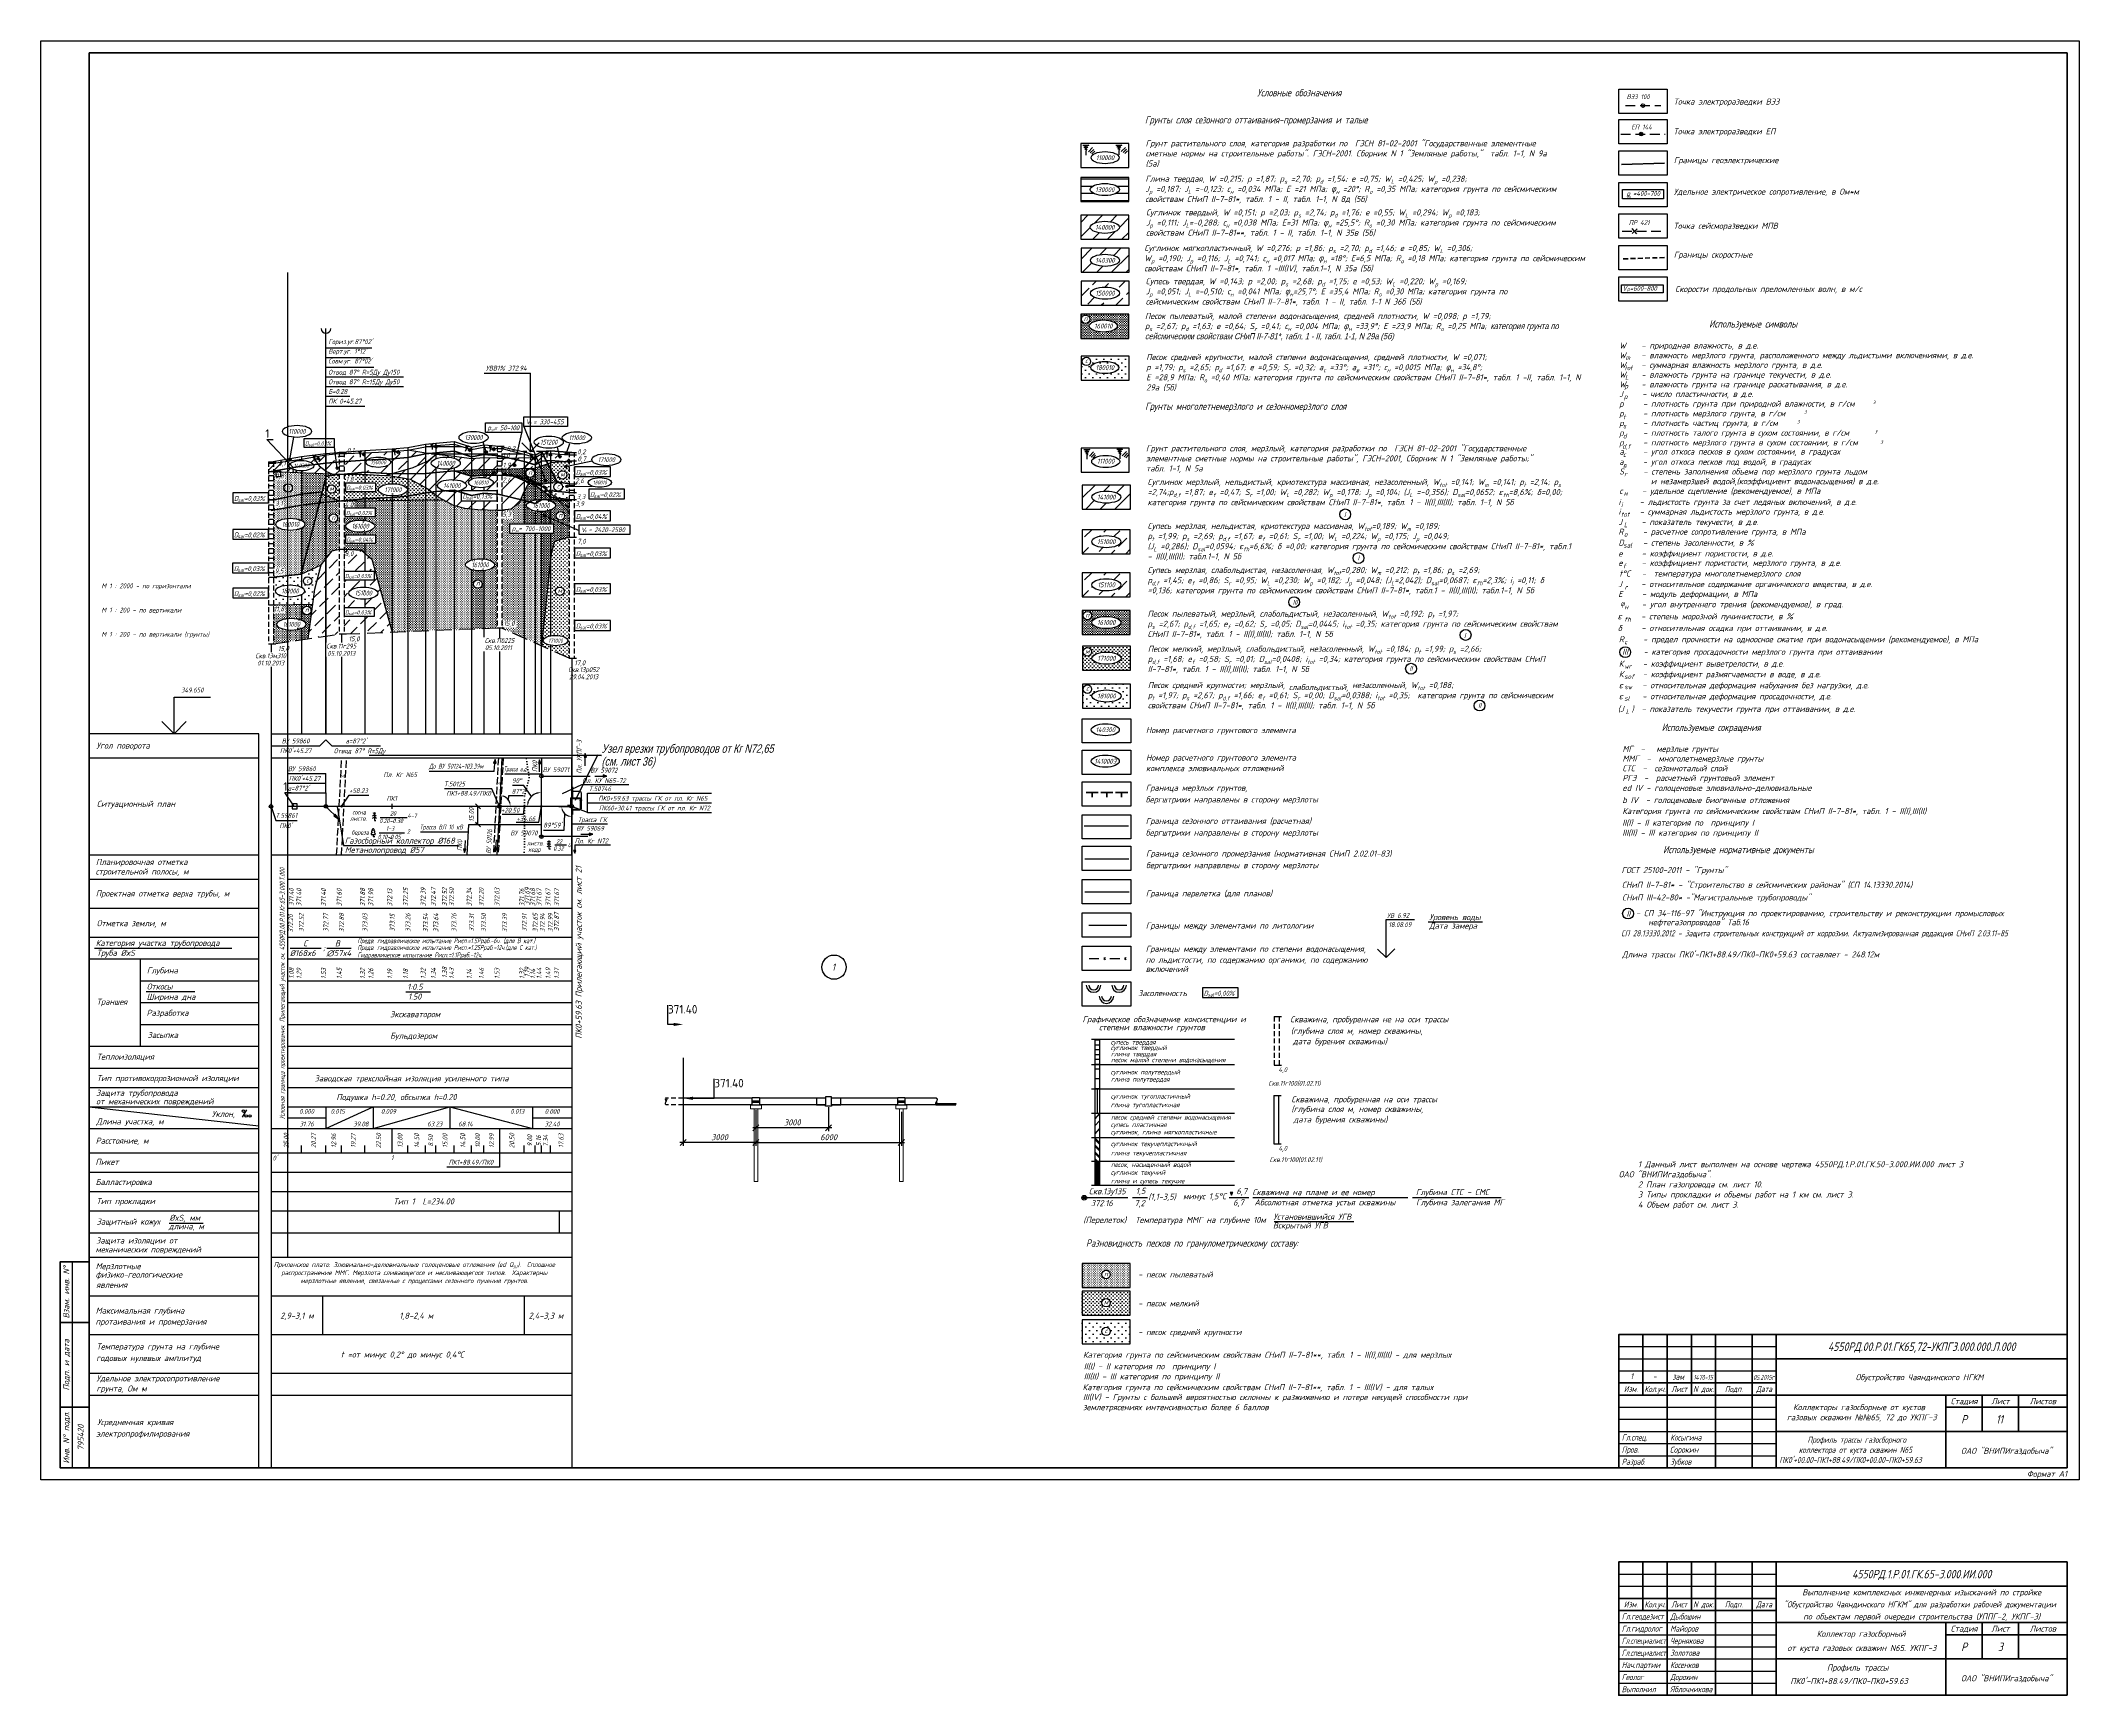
# Model space of a CAD drawing. Extents: x 0 to 841, y 0 to 683.
import ezdxf
from ezdxf import colors
from ezdxf.entities.mleader import LeaderData, LeaderLine
from ezdxf.enums import TextEntityAlignment as Align
from ezdxf.math import Vec2, Vec3

# ---------------------------------------------------------------- set-up
doc = ezdxf.new("R2010")
doc.units = 0
for name, pattern in [('ACAD_ISO10W100', [18, 12, -3, 0, -3]), ('IZ_HIDDEN', [3, 2, -1]), ('ИИ27003', [9.5, 6.5, -3]), ('ИИDash_30_10', [4, 3, -1]), ('ИИDot', [1, 0, -1]), ('ИИHidden', [3, 2, -1])]:
    doc.linetypes.add(name, pattern=pattern)
for name, color, linetype, lineweight in [('ИИ_ГЕОЛОГИЯ_025', 7, 'Continuous', 25), ('ИИ_ГЕОЛОГИЯ_050', 7, 'Continuous', 50), ('ИИ_ГЕОФИЗИКА_025', 7, 'Continuous', 25), ('ИИ_ГЕОФИЗИКА_050', 7, 'Continuous', 50), ('ИИ_ГИДРОЛОГИЯ_025', 150, 'Continuous', 25), ('ИИ_ОФОРМЛЕНИЕ_025', 7, 'Continuous', 25), ('ИИ_ПРОФИЛЬ_025', 7, 'Continuous', 25), ('ИИ_ТЕКСТ_025', 7, 'Continuous', 25), ('ОМГ', 3, 'Continuous', 18), ('Тонкая', 252, 'Continuous', 13)]:
    doc.layers.add(name, color=color, linetype=linetype, lineweight=lineweight)
doc.layers.add('Коридор', color=7, linetype='Continuous', plot=False)
for name, color, linetype in [('ОМГ_текст', 1, 'Continuous'), ('Отметки красные', 7, 'Continuous'), ('Оформление', 7, 'Continuous'), ('Подвал', 7, 'Continuous'), ('Профиль', 7, 'Continuous'), ('ТХ-Л', 140, 'Continuous')]:
    doc.layers.add(name, color=color, linetype=linetype)
doc.styles.add('1', font='simplex.shx', dxfattribs={"width": 0.8, "height": 2})
doc.styles.add('GOST-2.304_Type-B', font='GOST Common.ttf')
doc.styles.add('IzProf', font='romans.shx', dxfattribs={"width": 0.8, "oblique": 15, "height": 2})
doc.styles.add('VNIPISIMPLEXCUR', font='simplex.shx', dxfattribs={"width": 0.8, "oblique": 15})
doc.styles.add('vnipisimplexcur_annot', font='simplex.shx', dxfattribs={"width": 0.8, "oblique": 15, "height": 2.5})
doc.linetypes.add('ИИ27001', pattern='A,2.5,[1,3dservice.shx,S=1.85,R=180,X=0,Y=0],2.5,-1', length=6)
doc.linetypes.add('ИИ27002', pattern='A,2,-0.6,[1,3dservice.shx,S=0.6,R=30,X=0.9,Y=0],-0.6,[1,3dservice.shx,S=0.6,R=-30,X=0.3,Y=0],-0.6,[1,3dservice.shx,S=0.6,R=210,X=-0.3,Y=0],-0.6,[1,3dservice.shx,S=0.6,R=150,X=-0.9,Y=0],-0.6,2', length=7)
doc.linetypes.add('ИИ27005', pattern='A,2.5,[1,3dservice.shx,S=1.85,R=180.00002,X=0,Y=0],2.5,-2,[4,3dservice.shx,S=0.5,R=0,X=0,Y=0],-2', length=9)
doc.linetypes.add('ИИ27008', pattern='A,2.5,[1,3dservice.shx,S=1.85,R=180.00002,X=0,Y=0],2.5,-1.1,[1,3dservice.shx,S=0.6,R=30.000013,X=0.9,Y=0],-0.6,[1,3dservice.shx,S=0.6,R=-30.000013,X=0.3,Y=0],-0.6,[1,3dservice.shx,S=0.6,R=209.999975,X=-0.3,Y=0],-0.6,[1,3dservice.shx,S=0.6,R=150.000007,X=-0.9,Y=0],-1.1', length=9)
doc.dimstyles.new('Алекс', dxfattribs={"dimtxt": 2.5, "dimasz": 2.5, "dimexe": 1.33, "dimexo": 1, "dimgap": 1, "dimtad": 1, "dimdec": 0, "dimlfac": 100, "dimrnd": 1, "dimzin": 0, "dimdsep": 46, "dimtxsty": 'Standard', "dimblk": 'OBLIQUE', "dimcen": 2.5, "dimdle": 1.33, "dimadec": 0, "dimazin": 0, "dimtfac": 1, "dimtdec": 0, "dimtofl": 0, "dimtmove": 0, "dimatfit": 3, "dimfxl": 1, "dimtolj": 1, "dimtzin": 0, "dimarcsym": 0})
doc.dimstyles.new('ИИ-1000-м-dm$0', dxfattribs={"dimtxt": 2.5, "dimasz": 2.5, "dimexe": 1.25, "dimexo": 0, "dimgap": 1, "dimtad": 1, "dimtoh": 1, "dimzin": 1, "dimdsep": 46, "dimtxsty": 'VNIPISIMPLEXCUR', "dimblk": 'OBLIQUE', "dimcen": 2.5, "dimaunit": 1, "dimazin": 0, "dimtfac": 1, "dimtmove": 1, "dimatfit": 2, "dimfxl": 1, "dimarcsym": 0})
doc.dimstyles.new('ИИ-1000-м-dm$2', dxfattribs={"dimtxt": 2.5, "dimasz": 2.5, "dimexe": 1.25, "dimexo": 0, "dimgap": 1, "dimtad": 2, "dimtoh": 1, "dimzin": 1, "dimdsep": 46, "dimtxsty": 'VNIPISIMPLEXCUR', "dimcen": 2.5, "dimaunit": 1, "dimazin": 0, "dimtfac": 1, "dimtmove": 1, "dimatfit": 2, "dimfxl": 1, "dimarcsym": 0})
pattern_1 = [(360, (-1057.9413, -162.6228), (9e-16, 3), [])]
pattern_2 = [(45, (-1057.9413, -162.623), (-3, 3), [])]
pattern_3 = [(360, (-1057.94127, -162.62284), (0.5, 0.5), [0, -1])]
pattern_4 = [(45, (-1054.9413, -162.623), (-3, 3), [5, -2])]
pattern_5 = [(360, (-1057.9413, -162.6228), (1.5, 1.5), [0, -3])]
pattern_6 = [(360, (-1057.9413, -162.62284), (0.75, 0.75), [0, -1.5])]
pattern_7 = [(360, (-1057.9413, -162.6228), (7e-16, 2), [])]

# ---------------------------------------------------------------- blocks, each defined once
blk = doc.blocks.new('ИИ14001')
at = {"color": 0}
blk.add_lwpolyline([(0, 0), (1.79, 3)], dxfattribs=at)
for centre in [(0.35, 2.48), (1.47, 0.48), (3.08, 0.48)]:
    blk.add_circle(centre, 0.5, dxfattribs=at)
blk = doc.blocks.new('ИИ04007')
at = {"color": 0, "linetype": 'Continuous', "lineweight": 25}
blk.add_lwpolyline([(-70, 0), (-70, -303), (0, -303), (0, 0), (-70, 0)], close=True, dxfattribs=at)
for points in [[(-70, -10), (0, -10)], [(-70, -50), (0, -50)], [(-70, -60), (0, -60)], [(-70, -72), (0, -72)], [(-70, -84), (0, -84)], [(-67.81, -88.55), (-11.16, -88.55)], [(-70, -93), (0, -93)], [(-70, -93), (-49, -93)], [(-49, -93), (-49, -102)], [(-49, -93), (-49, -129)], [(-49, -102), (0, -102)], [(-46.58, -106.46), (-26.46, -106.46)], [(-49, -111), (0, -111)], [(-49, -120), (0, -120)], [(-70, -129), (0, -129)], [(-70, -138), (0, -138)], [(-70, -146), (0, -146)], [(-70, -154), (0, -154)], [(-70, -154), (0, -161.88)], [(-70, -163), (0, -163)], [(-70, -173), (0, -173)], [(-70, -181), (0, -181)], [(-70, -189), (0, -189)], [(-70, -197), (0, -197)], [(-70, -206), (0, -206)], [(-36.98, -202.05), (-22.99, -202.05)], [(-70, -216), (0, -216)], [(-70, -232), (0, -232)], [(-70, -248), (0, -248)], [(-70, -264), (0, -264)], [(-70, -273), (0, -273)]]:
    blk.add_lwpolyline(points, dxfattribs=at)
at = {"color": 0, "linetype": 'Continuous', "lineweight": 25, "const_width": 0.365}
blk.add_lwpolyline([(-47.96, -270.54, 1), (-47.59, -270.54, 1)], format="xyb", close=True, dxfattribs=at)
at = {"color": 0, "linetype": 'Continuous', "lineweight": 25}
blk.add_blockref('ИИ14001', (-6.73, -158.27), dxfattribs=at)
at = {"color": 0, "linetype": 'Continuous', "lineweight": 25, "style": 'VNIPISIMPLEXCUR', "oblique": 15, "width": 0.8}
for s, p in [('Угол поворота', (-67.03, -6.16)), ('Ситуационный план', (-66.88, -30.21)), ('строительной полосы, м', (-67.37, -58.14)), ('Планировочная отметка', (-67.27, -54.2)), ('Проектная отметка верха трубы, м', (-67.32, -67.21)), ('Отметка земли, м', (-66.93, -79.48)), ('Категория участка трубопровода', (-67.32, -87.63)), ('Труба %%CxS', (-66.97, -91.71)), ('Глубина', (-46.25, -98.97)), ('Ширина дна', (-46.32, -109.87)), ('Откосы', (-46.27, -105.61)), ('Траншея', (-66.96, -111.89)), ('Разработка', (-46.34, -116.48)), ('Засыпка', (-45.96, -125.63)), ('Теплоизоляция', (-66.89, -134.58)), ('Тип противокоррозионной изоляции', (-66.9, -143.42)), ('Защита трубопровода', (-67.2, -149.5)), ('от механических повреждений', (-67.17, -153.01)), ('Длина участка, м', (-67.09, -161.31)), ('Уклон,', (-19.4, -158.19)), ('Расстояние, м', (-67.34, -169.25)), ('Пикет', (-67.44, -177.99)), ('Балластировка', (-67.38, -186.3)), ('Тип прокладки', (-67.03, -194.17)), ('Защитный кожух', (-66.96, -202.63)), ('%%CxS, мм', (-36.96, -201.07)), ('Защита изоляции от', (-67.18, -210.43)), ('длина, м', (-37.2, -204.57)), ('механических повреждений', (-67.42, -214.14)), ('Мерзлотные', (-67.34, -221.03)), ('физико-геологические', (-67.34, -224.5)), ('явления', (-67.07, -228.74)), ('протаивания и промерзания', (-67.4, -243.93)), ('Максимальная глубина', (-67.33, -239.37)), ('Температура грунта на глубине', (-67.01, -254.18)), ('годовых нулевых амплитуд', (-67.11, -258.96)), ('Удельное электросопротивление', (-67, -267.33)), ('грунта, Ом м', (-67, -271.53)), ('Усредненная кривая', (-66.76, -285.4)), ('электропрофилирования', (-67.16, -290.15))]:
    blk.add_text(s, height=2.5, dxfattribs=at).set_placement(p)
blk = doc.blocks.new('ИИ15002')
at = {"linetype": 'Continuous', "lineweight": 25}
h = blk.add_hatch(color=0, dxfattribs=at)
edge = h.paths.add_edge_path()
edge.add_arc((0, 0), 0.3, 0, 360)
at = {"color": 0, "linetype": 'Continuous', "lineweight": 25}
blk.add_circle((0, 0), 0.3, dxfattribs=at)
at = {"color": 0, "linetype": 'Continuous', "style": 'VNIPISIMPLEXCUR', "oblique": 15, "width": 0.8}
blk.add_attdef('STATIONING', (1, 1.3), '', height=2, rotation=90, dxfattribs=at)
at = {"color": 7, "linetype": 'Continuous', "style": 'VNIPISIMPLEXCUR', "oblique": 15, "width": 0.8}
blk.add_attdef('HEIGHT', text='', height=2, dxfattribs=at).set_placement((0, -1.3), align=Align.TOP_CENTER)
blk = doc.blocks.new('ИИ053672А')
at = {"color": 0, "linetype": 'Continuous'}
for points in [[(1, 0.92), (0, 1.5), (-1, 0.92)], [(0.85, 2.01), (0, 2.5), (-0.85, 2.01)], [(0.7, 3.1), (0, 3.5), (-0.7, 3.1)], [(0, 3.5), (0, 0), (0.7, 0)]]:
    blk.add_lwpolyline(points, dxfattribs=at)
at = {"color": 0, "linetype": 'Continuous', "style": 'VNIPISIMPLEXCUR', "oblique": 15, "width": 0.8}
blk.add_attdef('RACE2', text='', height=2, dxfattribs=at).set_placement((-2, 1.25), align=Align.TOP_RIGHT)
blk.add_attdef('RACE1', text='', height=2, dxfattribs=at).set_placement((-2, 2.25), align=Align.RIGHT)
blk.add_attdef('HEIGHT', (2, 2.25), '', height=2, dxfattribs=at)
blk.add_attdef('THICKNESS', text='', height=2, dxfattribs=at).set_placement((2, 1.25), align=Align.TOP_LEFT)
blk.add_attdef('DISTANCE', text='', height=2, dxfattribs=at).set_placement((8.5, 1.75), align=Align.MIDDLE_LEFT)
blk = doc.blocks.new('ИИ050052Р2')
at = {"linetype": 'Continuous', "lineweight": 25}
h = blk.add_hatch(color=0, dxfattribs=at)
edge = h.paths.add_edge_path()
edge.add_arc((0, 0), 0.15, 0, 360)
at = {"color": 0, "linetype": 'Continuous', "lineweight": 25}
for radius in [0.75, 0.15]:
    blk.add_circle((0, 0), radius, dxfattribs=at)
at = {"color": 0, "linetype": 'Continuous', "style": 'VNIPISIMPLEXCUR', "oblique": 15, "width": 0.8}
for tag, p in [('NUMBER', (-2, -1)), ('STATIONING2', (-2, -7.8)), ('STATIONING1', (-2, -4.4)), ('ALPHA', (-2, -11.2))]:
    blk.add_attdef(tag, text='', height=2, dxfattribs=at).set_placement(p, align=Align.RIGHT)
for tag, p in [('CENTRE', (1.45, 0.7)), ('HEIGHT', (1.45, -2.7))]:
    blk.add_attdef(tag, p, '', height=2, dxfattribs=at)
at = {"color": 253, "linetype": 'Continuous', "style": 'VNIPISIMPLEXCUR', "oblique": 15, "width": 0.8, "flags": 1}
blk.add_attdef('NOTE', text='', height=1.6, dxfattribs=at).set_placement((-2, -14), align=Align.RIGHT)
blk = doc.blocks.new('ИИ15009')
at = {"linetype": 'Continuous', "lineweight": 25}
blk.add_hatch(color=0, dxfattribs=at).paths.add_polyline_path([(0, 0), (1.5, -0.5), (1.5, 0.5)])
at = {"color": 0, "linetype": 'Continuous', "lineweight": 25}
blk.add_lwpolyline([(0, 0), (1.5, -0.5), (1.5, 0.5)], close=True, dxfattribs=at)
blk.add_lwpolyline([(5, 0), (0, 0)], dxfattribs=at)
blk = doc.blocks.new('ИИ053671А')
at = {"color": 0, "linetype": 'Continuous'}
blk.add_lwpolyline([(0, 0.88), (0.13, 0.88), (0.34, 0.88), (0.48, 0.88), (0.61, 0.89), (0.73, 0.91), (0.82, 0.94), (0.91, 1), (0.96, 1.07), (0.98, 1.15), (0.99, 1.23), (0.99, 1.29), (0.96, 1.38), (0.93, 1.45), (0.88, 1.52), (0.8, 1.61), (0.72, 1.69), (0.65, 1.77), (0.57, 1.84), (0.54, 1.89), (0.51, 1.93), (0.5, 1.97), (0.5, 1.99), (0.52, 2.02), (0.55, 2.05), (0.61, 2.12), (0.68, 2.2), (0.73, 2.29), (0.75, 2.37), (0.74, 2.44), (0.71, 2.52), (0.67, 2.58), (0.63, 2.62), (0.6, 2.65), (0.55, 2.68), (0.5, 2.71), (0.41, 2.76), (0.36, 2.79), (0.34, 2.81), (0.32, 2.83), (0.32, 2.85), (0.32, 2.87), (0.34, 2.89), (0.35, 2.93), (0.37, 2.97), (0.4, 3.03), (0.41, 3.1), (0.41, 3.19), (0.4, 3.25), (0.36, 3.32), (0.32, 3.38), (0.28, 3.41), (0.25, 3.44), (0.18, 3.48), (0.13, 3.49), (0.07, 3.5), (0, 3.5), (-0.07, 3.5), (-0.13, 3.49), (-0.18, 3.48), (-0.25, 3.44), (-0.28, 3.41), (-0.32, 3.38), (-0.36, 3.32), (-0.4, 3.25), (-0.41, 3.19), (-0.41, 3.1), (-0.4, 3.03), (-0.37, 2.97), (-0.35, 2.93), (-0.34, 2.89), (-0.32, 2.87), (-0.32, 2.85), (-0.32, 2.83), (-0.34, 2.81), (-0.36, 2.79), (-0.41, 2.76), (-0.5, 2.71), (-0.55, 2.68), (-0.6, 2.65), (-0.63, 2.62), (-0.67, 2.58), (-0.71, 2.52), (-0.74, 2.44), (-0.75, 2.37), (-0.73, 2.29), (-0.68, 2.2), (-0.61, 2.12), (-0.55, 2.05), (-0.52, 2.02), (-0.5, 1.99), (-0.5, 1.97), (-0.51, 1.93), (-0.54, 1.89), (-0.57, 1.84), (-0.65, 1.77), (-0.72, 1.69), (-0.8, 1.61), (-0.88, 1.52), (-0.93, 1.45), (-0.96, 1.38), (-0.99, 1.29), (-0.99, 1.23), (-0.98, 1.15), (-0.96, 1.07), (-0.91, 1), (-0.82, 0.94), (-0.73, 0.91), (-0.61, 0.89), (-0.48, 0.88), (-0.34, 0.88), (-0.13, 0.88)], close=True, dxfattribs=at)
blk.add_lwpolyline([(0, 0.88), (0, 0), (0.7, 0)], dxfattribs=at)
at = {"color": 0, "linetype": 'Continuous', "style": 'VNIPISIMPLEXCUR', "oblique": 15, "width": 0.8}
blk.add_attdef('RACE2', text='', height=2, dxfattribs=at).set_placement((-2, 1.25), align=Align.TOP_RIGHT)
blk.add_attdef('RACE1', text='', height=2, dxfattribs=at).set_placement((-2, 2.25), align=Align.RIGHT)
blk.add_attdef('HEIGHT', (2, 2.25), '', height=2, dxfattribs=at)
blk.add_attdef('THICKNESS', text='', height=2, dxfattribs=at).set_placement((2, 1.25), align=Align.TOP_LEFT)
blk.add_attdef('DISTANCE', text='', height=2, dxfattribs=at).set_placement((8.5, 1.75), align=Align.MIDDLE_LEFT)
blk = doc.blocks.new('*D33')
at = {"layer": 'Defpoints', "color": 0, "transparency": 16777216}
for p in [(190.28, 386.88), (191.64, 370.71), (189.25, 366.88), (189.25, 366.88), (219.06, 366.88)]:
    blk.add_point(p, dxfattribs=at)
at = {"layer": 'ИИ_ПРОФИЛЬ_025', "color": 0, "lineweight": -2, "transparency": 16777216}
blk.add_arc((189.25, 366.88), 4.52, 19.12129, 67.91623, dxfattribs=at)
at = {"layer": 'ИИ_ПРОФИЛЬ_025', "color": 0, "transparency": 16777216}
for points in [[(190.89, 370.82), (191, 371.31), (189.48, 371.39)], [(193.76, 368.41), (193.26, 368.32), (193.76, 366.88)]]:
    blk.add_solid(points, dxfattribs=at)
at = {"layer": 'ИИ_ПРОФИЛЬ_025', "color": 0, "transparency": 16777216, "insert": (197.29, 373.1), "char_height": 2, "attachment_point": 5, "style": 'VNIPISIMPLEXCUR'}
blk.add_mtext("87°2'", dxfattribs=at)
blk = doc.blocks.new('*D34')
at = {"layer": 'Defpoints', "color": 0, "transparency": 16777216}
for p in [(189.25, 366.88), (216.95, 363.23), (219.06, 366.88), (219.06, 366.88), (219.06, 346.88)]:
    blk.add_point(p, dxfattribs=at)
at = {"layer": 'ИИ_ПРОФИЛЬ_025', "color": 0, "lineweight": -2, "transparency": 16777216}
for p, q in [((216.07, 363.9), (215.83, 356.95)), ((215.83, 356.95), (207.46, 356.95))]:
    blk.add_line(p, q, dxfattribs=at)
blk.add_arc((219.06, 366.88), 4.22, 200.452, 249.53822, dxfattribs=at)
at = {"layer": 'ИИ_ПРОФИЛЬ_025', "color": 0, "transparency": 16777216}
for points in [[(214.85, 365.36), (215.35, 365.45), (214.83, 366.88)], [(217.63, 363.17), (217.54, 362.68), (219.06, 362.66)]]:
    blk.add_solid(points, dxfattribs=at)
at = {"layer": 'ИИ_ПРОФИЛЬ_025', "color": 0, "transparency": 16777216, "insert": (211.15, 359.14), "char_height": 2, "attachment_point": 5, "style": 'VNIPISIMPLEXCUR'}
blk.add_mtext("89°59'", dxfattribs=at)
blk = doc.blocks.new('ИИ25010')
at = {"color": 0, "linetype": 'Continuous', "lineweight": 25}
for points in [[(0, 0), (3, 0), (0.5, -1), (2.5, -1), (1, -2), (2, -2), (1.5, -3), (1.5, -5)], [(4.9, -1.2), (2.8, -3.4)], [(5.5, -2.1), (3.7, -3.9)], [(6, -3), (4.6, -4.4)]]:
    blk.add_lwpolyline(points, dxfattribs=at)
blk = doc.blocks.new('ИИ04101')
at = {"linetype": 'Continuous', "lineweight": 25}
blk.add_hatch(color=0, dxfattribs=at).paths.add_polyline_path([(5, -0.44), (7.5, 0), (5, 0.44)])
at = {"color": 0, "linetype": 'Continuous', "lineweight": 25}
blk.add_lwpolyline([(7.5, 0), (0, 0)], dxfattribs=at)
blk.add_lwpolyline([(5, -0.44), (7.5, 0), (5, 0.44)], close=True, dxfattribs=at)
blk = doc.blocks.new('ИИ050052Р')
at = {"linetype": 'Continuous', "lineweight": 25}
h = blk.add_hatch(color=0, dxfattribs=at)
edge = h.paths.add_edge_path()
edge.add_arc((0, 0), 0.15, 0, 360)
at = {"color": 0, "linetype": 'Continuous', "lineweight": 25}
for radius in [0.75, 0.15]:
    blk.add_circle((0, 0), radius, dxfattribs=at)
at = {"color": 0, "linetype": 'Continuous', "style": 'VNIPISIMPLEXCUR', "oblique": 15, "width": 0.8}
for tag, p in [('NUMBER', (-2, -1)), ('STATIONING', (-2, -4.4)), ('ALPHA', (-2, -7.8))]:
    blk.add_attdef(tag, text='', height=2, dxfattribs=at).set_placement(p, align=Align.RIGHT)
for tag, p in [('CENTRE', (1.45, 0.7)), ('HEIGHT', (1.45, -2.7))]:
    blk.add_attdef(tag, p, '', height=2, dxfattribs=at)
at = {"color": 253, "linetype": 'Continuous', "style": 'VNIPISIMPLEXCUR', "oblique": 15, "width": 0.8, "flags": 1}
blk.add_attdef('NOTE', text='', height=1.6, dxfattribs=at).set_placement((-2, -10.8), align=Align.RIGHT)
blk = doc.blocks.new('ИИ01001')
at = {"color": 0, "linetype": 'Continuous', "lineweight": 50, "flags": 128}
blk.add_lwpolyline([(0, 0), (-185, 0), (-185, 55), (0, 55)], close=True, dxfattribs=at)
for points in [[(-175, 35), (-175, 55)], [(-165, 0), (-165, 55)], [(-155, 35), (-155, 55)], [(-145, 0), (-145, 55)], [(-130, 0), (-130, 55)], [(-120, 0), (-120, 55)], [(-120, 45), (0, 45)], [(-185, 40), (-120, 40)], [(-185, 35), (-120, 35)], [(-120, 30), (0, 30)], [(-50, 0), (-50, 30)], [(-35, 15), (-35, 30)], [(-20, 15), (-20, 30)], [(-50, 25), (0, 25)], [(-120, 15), (0, 15)]]:
    blk.add_lwpolyline(points, dxfattribs=at)
at = {"color": 0, "linetype": 'Continuous', "lineweight": 25, "flags": 128}
for points in [[(-185, 50), (-120, 50)], [(-185, 45), (-120, 45)], [(-185, 30), (-120, 30)], [(-185, 25), (-120, 25)], [(-185, 20), (-120, 20)], [(-185, 15), (-120, 15)], [(-185, 10), (-120, 10)], [(-185, 5), (-120, 5)]]:
    blk.add_lwpolyline(points, dxfattribs=at)
at = {"color": 0, "linetype": 'Continuous', "lineweight": 25, "style": 'VNIPISIMPLEXCUR', "oblique": 15}
for s, width, p in [('Изм.', 0.7, (-180, 36.25)), ('Кол.уч.', 0.7, (-170, 36.25)), ('Лист', 0.7, (-160, 36.25)), ('N док.', 0.7, (-150, 36.25)), ('Подп.', 0.7, (-137.5, 36.25)), ('Дата', 0.7, (-125, 36.25)), ('Стадия', 0.8, (-42.5, 26.25)), ('Лист', 0.8, (-27.5, 26.25)), ('Листов', 0.8, (-10, 26.25)), ('ОАО "ВНИПИгаздобыча"', 0.8, (-25, 5.75))]:
    blk.add_text(s, height=2.5, dxfattribs=dict(at, width=width)).set_placement(p, align=Align.CENTER)
at = {"color": 0, "linetype": 'Continuous', "lineweight": 25, "style": 'VNIPISIMPLEXCUR', "oblique": 15, "flags": 8}
for tag, width, p in [('А14_3', 0.7, (-180, 51.25)), ('А16_3', 0.7, (-160, 51.25)), ('А18_3', 0.7, (-137.5, 51.25)), ('А19_3', 0.5, (-125, 51.25)), ('А14_2', 0.7, (-180, 46.25)), ('А14_1', 0.7, (-180, 41.25)), ('А16_2', 0.7, (-160, 46.25)), ('А16_1', 0.7, (-160, 41.25)), ('А18_2', 0.7, (-137.5, 46.25)), ('А18_1', 0.7, (-137.5, 41.25)), ('А19_2', 0.5, (-125, 46.25)), ('А19_1', 0.5, (-125, 41.25)), ('А2_1', 0.8, (-60, 41.25)), ('А2_3', 0.8, (-60, 31.25)), ('А2_2', 0.8, (-60, 36.25)), ('А3_1', 0.8, (-85, 26.25)), ('А3_3', 0.8, (-85, 16.25)), ('А3_2', 0.8, (-85, 21.25))]:
    blk.add_attdef(tag, text='', height=2.5, dxfattribs=dict(at, width=width)).set_placement(p, align=Align.CENTER)
at = {"color": 0, "linetype": 'Continuous', "lineweight": 35, "style": 'VNIPISIMPLEXCUR', "oblique": 15, "width": 0.8, "flags": 8}
for tag, p in [('А1', (-60, 48.25)), ('А6', (-42.5, 18.25)), ('А7', (-27.5, 18.25)), ('А8', (-10, 18.25))]:
    blk.add_attdef(tag, text='', height=3.5, dxfattribs=at).set_placement(p, align=Align.CENTER)
at = {"color": 0, "linetype": 'Continuous', "lineweight": 25, "style": 'VNIPISIMPLEXCUR', "oblique": 15, "flags": 8}
for tag, p, width in [('А10_7', (-183.75, 31.25), 0.7), ('А11_7', (-163.75, 31.25), 0.7), ('А10_6', (-183.75, 26.25), 0.7), ('А11_6', (-163.75, 26.25), 0.7), ('А10_5', (-183.75, 21.25), 0.65), ('А10_4', (-183.75, 16.25), 0.65), ('А11_5', (-163.75, 21.25), 0.7), ('А11_4', (-163.75, 16.25), 0.7), ('А10_3', (-183.75, 11.25), 0.7), ('А10_2', (-183.75, 6.25), 0.7), ('А11_3', (-163.75, 11.25), 0.7), ('А11_2', (-163.75, 6.25), 0.7), ('А4_1', (-118.75, 11.25), 0.8), ('А4_2', (-118.75, 6.25), 0.8), ('А10_1', (-183.75, 1.25), 0.7), ('А11_1', (-163.75, 1.25), 0.7), ('А4_3', (-118.75, 1.25), 0.8)]:
    blk.add_attdef(tag, p, '', height=2.5, dxfattribs=dict(at, width=width))
blk = doc.blocks.new('ИИ03А1Г')
at = {"color": 0, "linetype": 'Continuous', "lineweight": 25}
blk.add_lwpolyline([(0, 0), (0, 594), (841, 594), (841, 0)], close=True, dxfattribs=at)
at = {"color": 0, "linetype": 'Continuous', "lineweight": 50}
blk.add_lwpolyline([(20, 5), (20, 589), (836, 589), (836, 5)], close=True, dxfattribs=at)
at = {"color": 0, "linetype": 'Continuous', "style": 'VNIPISIMPLEXCUR', "oblique": 15, "width": 0.8, "flags": 8}
blk.add_attdef('FORMAT', text='', height=2.5, dxfattribs=at).set_placement((836, 1.25), align=Align.RIGHT)
blk = doc.blocks.new('_Oblique')
at = {"color": 0, "linetype": 'ByBlock', "lineweight": -2}
blk.add_line((-0.5, -0.5), (0.5, 0.5), dxfattribs=at)
blk = doc.blocks.new('*D35')
at = {"layer": 'Defpoints', "color": 0, "transparency": 16777216}
for p in [(180.38, 366.88), (180.38, 366.88), (180.38, 359.38, 372.54)]:
    blk.add_point(p, dxfattribs=at)
at = {"layer": 'ИИ_ПРОФИЛЬ_025', "color": 0, "lineweight": -2, "transparency": 16777216}
for p, q in [((180.38, 366.88), (179.13, 366.88)), ((180.38, 359.38), (180.38, 366.88)), ((180.38, 359.38), (179.13, 359.38))]:
    blk.add_line(p, q, dxfattribs=at)
at = {"layer": 'ИИ_ПРОФИЛЬ_025', "color": 0, "lineweight": -2, "transparency": 16777216, "xscale": 2, "yscale": 2, "zscale": 2}
for p, rotation in [((180.38, 366.88), 89.99470685489105), ((180.38, 359.38), 269.994706854891)]:
    blk.add_blockref('_Oblique', p, dxfattribs=dict(at, rotation=rotation))
at = {"layer": 'ИИ_ПРОФИЛЬ_025', "color": 0, "transparency": 16777216, "insert": (177.69, 363.44), "char_height": 2, "attachment_point": 5, "rotation": 89.99471, "style": 'VNIPISIMPLEXCUR'}
blk.add_mtext('15.00', dxfattribs=at)
blk = doc.blocks.new('*D36')
at = {"layer": 'Defpoints', "color": 0, "transparency": 16777216}
for p in [(206.58, 379.39, 186.47), (101.76, 366.88), (201.55, 369.78), (218.24, 366.87), (206.57, 354.38, 186.47)]:
    blk.add_point(p, dxfattribs=at)
at = {"layer": 'ИИ_ПРОФИЛЬ_025', "color": 0, "lineweight": -2, "transparency": 16777216}
for p, q in [((199.29, 375.51), (194.56, 375.51)), ((202.47, 370.98), (199.29, 375.51))]:
    blk.add_line(p, q, dxfattribs=at)
blk.add_arc((206.57, 366.87), 5.8, 109.83827, 160.15126, dxfattribs=at)
at = {"layer": 'ИИ_ПРОФИЛЬ_025', "color": 0, "transparency": 16777216}
for points in [[(204.55, 372.66), (204.66, 372.01), (206.57, 372.68)], [(201.44, 368.79), (200.79, 368.9), (200.77, 366.88)]]:
    blk.add_solid(points, dxfattribs=at)
at = {"layer": 'ИИ_ПРОФИЛЬ_025', "color": 0, "transparency": 16777216, "insert": (196.43, 377.51), "char_height": 2, "attachment_point": 5, "style": 'VNIPISIMPLEXCUR'}
blk.add_mtext('90°', dxfattribs=at)
blk = doc.blocks.new('ИИ25020')
at = {"color": 0, "linetype": 'Continuous', "lineweight": 25}
blk.add_ellipse((0, 0), major_axis=(-6, 0), ratio=0.416667, dxfattribs=at)
at = {"color": 0, "linetype": 'Continuous', "style": 'VNIPISIMPLEXCUR', "oblique": 15, "width": 0.75}
blk.add_attdef('INDEX', text='', height=2, dxfattribs=at).set_placement((0, 0), align=Align.MIDDLE_CENTER)
blk = doc.blocks.new('ИИ16001')
at = {"linetype": 'Continuous', "lineweight": 25}
h = blk.add_hatch(color=0, dxfattribs=at)
edge = h.paths.add_edge_path()
edge.add_arc((0, 0), 0.5, 0, 360)
at = {"color": 0, "linetype": 'Continuous', "lineweight": 25}
blk.add_circle((0, 0), 0.5, dxfattribs=at)
blk = doc.blocks.new('ИИ22012')
at = {"color": 0, "linetype": 'Continuous', "lineweight": 25}
blk.add_lwpolyline([(-7.5, 2), (7.5, 2), (7.5, -2), (-7.5, -2)], close=True, dxfattribs=at)
at = {"color": 0, "linetype": 'Continuous', "style": 'VNIPISIMPLEXCUR', "oblique": 15, "width": 0.8}
for s, height, p in [('р =', 2, (-6.7, 0)), ('уд', 1, (-5.25, -0.75))]:
    blk.add_text(s, height=height, dxfattribs=at).set_placement(p, align=Align.MIDDLE_LEFT)
blk.add_attdef('VALUE', text='', height=2, dxfattribs=at).set_placement((2.4, 0), align=Align.MIDDLE_CENTER)
blk = doc.blocks.new('ИИ22013')
at = {"color": 0, "linetype": 'Continuous', "lineweight": 25}
blk.add_lwpolyline([(-9, 2), (9, 2), (9, -2), (-9, -2)], close=True, dxfattribs=at)
at = {"color": 0, "linetype": 'Continuous', "style": 'VNIPISIMPLEXCUR', "oblique": 15, "width": 0.8}
for s, height, p in [('р =', 2, (-8.2, 0)), ('уд', 1, (-6.75, -0.75))]:
    blk.add_text(s, height=height, dxfattribs=at).set_placement(p, align=Align.MIDDLE_LEFT)
blk.add_attdef('VALUE', text='', height=2, dxfattribs=at).set_placement((2.4, 0), align=Align.MIDDLE_CENTER)
blk = doc.blocks.new('ИИ22010')
at = {"color": 0, "linetype": 'Continuous', "lineweight": 25}
blk.add_lwpolyline([(-9, 2), (9, 2), (9, -2), (-9, -2)], close=True, dxfattribs=at)
at = {"color": 0, "linetype": 'Continuous', "style": 'VNIPISIMPLEXCUR', "oblique": 15, "width": 0.8}
for s, height, p in [('V =', 2, (-8.2, 0)), ('P', 1, (-6.75, -0.75))]:
    blk.add_text(s, height=height, dxfattribs=at).set_placement(p, align=Align.MIDDLE_LEFT)
blk.add_attdef('VALUE', text='', height=2, dxfattribs=at).set_placement((2.4, 0), align=Align.MIDDLE_CENTER)
blk = doc.blocks.new('ИИ22011')
at = {"color": 0, "linetype": 'Continuous', "lineweight": 25}
blk.add_lwpolyline([(-10.5, 2), (10.5, 2), (10.5, -2), (-10.5, -2)], close=True, dxfattribs=at)
at = {"color": 0, "linetype": 'Continuous', "style": 'VNIPISIMPLEXCUR', "oblique": 15, "width": 0.8}
for s, height, p in [('V =', 2, (-9.7, 0)), ('P', 1, (-8.25, -0.75))]:
    blk.add_text(s, height=height, dxfattribs=at).set_placement(p, align=Align.MIDDLE_LEFT)
blk.add_attdef('VALUE', text='', height=2, dxfattribs=at).set_placement((2.1, 0), align=Align.MIDDLE_CENTER)
blk = doc.blocks.new('ИИ25042')
at = {"color": 0, "linetype": 'Continuous', "lineweight": 25}
blk.add_circle((0, 0), 1.75, dxfattribs=at)
at = {"color": 0, "linetype": 'Continuous', "style": 'VNIPISIMPLEXCUR', "oblique": 15, "width": 0.8}
blk.add_attdef('CAPTION', text='', height=2, dxfattribs=at).set_placement((0, 0.3), align=Align.MIDDLE_CENTER)
blk = doc.blocks.new('ИИ25002')
at = {"linetype": 'Continuous'}
blk.add_hatch(color=0, dxfattribs=at).paths.add_polyline_path([(0.58, 1), (-0.58, 1), (0, 0)])
at = {"color": 0, "linetype": 'Continuous', "flags": 128}
blk.add_lwpolyline([(0.58, 1), (-0.58, 1), (0, 0)], close=True, dxfattribs=at)
blk = doc.blocks.new('ИИ25017')
for radius in [3, 2]:
    blk.add_arc((0, 0), radius, 180, 0)
blk = doc.blocks.new('ИИ25011')
at = {"color": 0, "linetype": 'Continuous', "lineweight": 50}
for points in [[(0, 0), (5, 0)], [(2.5, 0), (2.5, -1.8493)]]:
    blk.add_lwpolyline(points, dxfattribs=at)
blk = doc.blocks.new('ИИ25013')
at = {"color": 0, "linetype": 'Continuous'}
for points in [[(-0.29, 0.5), (0.29, -0.5)], [(0.29, 0.5), (-0.29, -0.5)]]:
    blk.add_lwpolyline(points, dxfattribs=at)
blk = doc.blocks.new('ИИ25012')
at = {"color": 0, "linetype": 'Continuous'}
blk.add_lwpolyline([(0, 0), (4, 0)], dxfattribs=at)
blk = doc.blocks.new('ИИ22001')
at = {"color": 0, "linetype": 'Continuous'}
blk.add_circle((0, 0), 0.75, dxfattribs=at)
at = {"color": 0, "style": 'VNIPISIMPLEXCUR', "oblique": 15, "width": 0.8}
blk.add_attdef('NUMBER', (1.7, -1), '', height=2, dxfattribs=at)
blk = doc.blocks.new('ЕП')
h = blk.add_hatch(color=0)
h.dxf.hatch_style = 1
edge = h.paths.add_edge_path()
edge.add_arc((0, 0), 0.75, 0, 360)
at = {"color": 0, "linetype": 'Continuous', "lineweight": 25}
blk.add_circle((0, 0), 0.75, dxfattribs=at)
at = {"color": 0, "linetype": 'Continuous', "style": 'VNIPISIMPLEXCUR', "oblique": 15, "width": 0.8}
blk.add_attdef('NUMBER', (1.7, -1), '', height=2, dxfattribs=at)
blk = doc.blocks.new('ИИ25001')
at = {"linetype": 'Continuous'}
h = blk.add_hatch(color=0, dxfattribs=at)
edge = h.paths.add_edge_path()
edge.add_arc((0, 0), 0.5, 0, 360)
at = {"color": 0, "linetype": 'Continuous'}
for radius in [1, 0.5]:
    blk.add_circle((0, 0), radius, dxfattribs=at)
at = {"color": 253, "style": 'VNIPISIMPLEXCUR', "oblique": 15, "width": 0.8, "flags": 1}
for tag, p in [('DATE', (-2.5, -0.8)), ('NOTE2', (-2.5, -5.6)), ('NOTE1', (-2.5, -3.2))]:
    blk.add_attdef(tag, text='', height=1.6, dxfattribs=at).set_placement(p, align=Align.RIGHT)
at = {"color": 0, "style": 'VNIPISIMPLEXCUR', "oblique": 15, "width": 0.8}
for tag, p in [('NUMBER', (2, 0.7)), ('STS', (14.22, 0.7)), ('TFS', (19.08, -1)), ('EGWL', (38.32, 0.7)), ('HEIGHT', (2, -2.7)), ('FS', (14.22, -2.7)), ('AGWL', (36.59, -2.7))]:
    blk.add_attdef(tag, p, '', height=2, dxfattribs=at)
blk = doc.blocks.new('ИИ22002')
at = {"color": 0, "linetype": 'Continuous', "lineweight": 25}
for points in [[(-1, 1), (1, -1)], [(-1, -1), (1, 1)]]:
    blk.add_lwpolyline(points, dxfattribs=at)
at = {"color": 0, "linetype": 'Continuous', "style": 'VNIPISIMPLEXCUR', "oblique": 15, "width": 0.8}
blk.add_attdef('NUMBER', (1.7, -1), '', height=2, dxfattribs=at)
blk = doc.blocks.new('*D30')
at = {"layer": 'Defpoints', "color": 0, "transparency": 16777216}
for p in [(295.04, 242.61), (355.04, 241.8), (355.04, 228.09)]:
    blk.add_point(p, dxfattribs=at)
at = {"layer": 'ТХ-Л', "color": 0, "lineweight": -2, "transparency": 16777216}
for p, q in [((295.04, 241.61), (295.04, 226.76)), ((355.04, 240.8), (355.04, 226.76)), ((293.71, 228.09), (356.37, 228.09))]:
    blk.add_line(p, q, dxfattribs=at)
at = {"layer": 'ТХ-Л', "color": 0, "lineweight": -2, "transparency": 16777216, "xscale": 2.5, "yscale": 2.5, "zscale": 2.5, "rotation": 180}
blk.add_blockref('_Oblique', (295.04, 228.09), dxfattribs=at)
at = {"layer": 'ТХ-Л', "color": 0, "lineweight": -2, "transparency": 16777216, "xscale": 2.5, "yscale": 2.5, "zscale": 2.5}
blk.add_blockref('_Oblique', (355.04, 228.09), dxfattribs=at)
at = {"layer": 'ТХ-Л', "color": 0, "transparency": 16777216, "insert": (325.04, 230.34), "char_height": 2.5, "attachment_point": 5, "style": 'VNIPISIMPLEXCUR'}
blk.add_mtext('\\A1;6000', dxfattribs=at)
blk = doc.blocks.new('*D31')
at = {"layer": 'Defpoints', "color": 0, "transparency": 16777216}
for p in [(295.04, 242.61), (325.04, 243.71), (295.04, 234.18)]:
    blk.add_point(p, dxfattribs=at)
at = {"layer": 'ТХ-Л', "color": 0, "lineweight": -2, "transparency": 16777216}
for p, q in [((295.04, 241.61), (295.04, 232.85)), ((325.04, 242.71), (325.04, 232.85)), ((326.37, 234.18), (293.71, 234.18))]:
    blk.add_line(p, q, dxfattribs=at)
at = {"layer": 'ТХ-Л', "color": 0, "lineweight": -2, "transparency": 16777216, "xscale": 2.5, "yscale": 2.5, "zscale": 2.5, "rotation": 180}
blk.add_blockref('_Oblique', (295.04, 234.18), dxfattribs=at)
at = {"layer": 'ТХ-Л', "color": 0, "lineweight": -2, "transparency": 16777216, "xscale": 2.5, "yscale": 2.5, "zscale": 2.5}
blk.add_blockref('_Oblique', (325.04, 234.18), dxfattribs=at)
at = {"layer": 'ТХ-Л', "color": 0, "transparency": 16777216, "insert": (310.04, 236.43), "char_height": 2.5, "attachment_point": 5, "style": 'VNIPISIMPLEXCUR'}
blk.add_mtext('\\A1;3000', dxfattribs=at)
blk = doc.blocks.new('*D32')
at = {"layer": 'Defpoints', "color": 0, "transparency": 16777216}
for p in [(265.04, 264.03), (295.04, 241.61), (265.04, 228.09)]:
    blk.add_point(p, dxfattribs=at)
at = {"layer": 'ТХ-Л', "color": 0, "lineweight": -2, "transparency": 16777216}
for p, q in [((265.04, 263.03), (265.04, 226.76)), ((295.04, 240.61), (295.04, 226.76)), ((296.37, 228.09), (263.71, 228.09))]:
    blk.add_line(p, q, dxfattribs=at)
at = {"layer": 'ТХ-Л', "color": 0, "lineweight": -2, "transparency": 16777216, "xscale": 2.5, "yscale": 2.5, "zscale": 2.5, "rotation": 180}
blk.add_blockref('_Oblique', (265.04, 228.09), dxfattribs=at)
at = {"layer": 'ТХ-Л', "color": 0, "lineweight": -2, "transparency": 16777216, "xscale": 2.5, "yscale": 2.5, "zscale": 2.5}
blk.add_blockref('_Oblique', (295.04, 228.09), dxfattribs=at)
at = {"layer": 'ТХ-Л', "color": 0, "transparency": 16777216, "insert": (280.04, 230.34), "char_height": 2.5, "attachment_point": 5, "style": 'VNIPISIMPLEXCUR'}
blk.add_mtext('\\A1;3000', dxfattribs=at)
blk = doc.blocks.new('A$C15C26DAA')
at = {"color": 0, "linetype": 'Continuous', "lineweight": 0}
for p, q in [((-294877, -269446), (-294877, -264890)), ((-294877, -264512), (-294604, -264512)), ((-294877, -264512), (-294877, -264890)), ((-294877, -264890), (-294604, -264890)), ((-294604, -264890), (-294877, -264890)), ((-294604, -269446), (-294604, -264890)), ((-294604, -264512), (-294604, -264890)), ((-293396, -263032), (-293396, -263305)), ((-293018, -263032), (-293396, -263032)), ((-293018, -263305), (-293396, -263305)), ((-293018, -263032), (-293018, -263305)), ((-293018, -263305), (-293018, -263032)), ((-293018, -263032), (-289687, -263032)), ((-293018, -263305), (-289687, -263305)), ((-289393, -263002), (-289687, -263002)), ((-289687, -263002), (-289687, -263028)), ((-289687, -263028), (-289393, -263028)), ((-289687, -263028), (-289687, -263309)), ((-289687, -263309), (-289393, -263309)), ((-289687, -263309), (-289687, -263335)), ((-289393, -263335), (-289687, -263335)), ((-289393, -263028), (-289393, -263002)), ((-289393, -263309), (-289393, -263028)), ((-289393, -263032), (-288950, -263032)), ((-289393, -263305), (-288950, -263305)), ((-289393, -263335), (-289393, -263309)), ((-289391, -265118), (-289391, -265018)), ((-289374, -265018), (-289391, -265018)), ((-289391, -265118), (-289374, -265118)), ((-289374, -265118), (-289374, -265018)), ((-289306, -265018), (-289374, -265018)), ((-289374, -265118), (-289306, -265118)), ((-289369, -264268), (-289369, -264343)), ((-289369, -264343), (-289312, -264343)), ((-289369, -264343), (-289340, -264343)), ((-289369, -264343), (-289369, -265018)), ((-289369, -265118), (-289369, -270294)), ((-289340, -264240), (-289265, -264240)), ((-289265, -264297), (-289340, -264297)), ((-289340, -264343), (-289312, -264343)), ((-289312, -264343), (-289312, -264297)), ((-289312, -264343), (-289312, -265018)), ((-289312, -265118), (-289312, -270294)), ((-289306, -265118), (-289306, -265018)), ((-289291, -265018), (-289306, -265018)), ((-289306, -265118), (-289291, -265118)), ((-289291, -265018), (-289291, -265118)), ((-289265, -264268), (-289265, -264240)), ((-289265, -264297), (-289265, -264240)), ((-289265, -264240), (-288040, -264240)), ((-289265, -264297), (-289265, -264268)), ((-289265, -264297), (-288040, -264297)), ((-289078, -263796), (-289060, -263796)), ((-289078, -263841), (-289078, -263796)), ((-289060, -263841), (-289078, -263841)), ((-289050, -263796), (-289032, -263796)), ((-289032, -263841), (-289050, -263841)), ((-289038, -263809), (-289032, -263809)), ((-289038, -263827), (-289032, -263827)), ((-289032, -263796), (-289030, -263796)), ((-289032, -263806), (-289032, -263796)), ((-289032, -263806), (-289032, -263818)), ((-289028, -263806), (-289032, -263806)), ((-289032, -263818), (-289032, -263830)), ((-289032, -263841), (-289032, -263830)), ((-289028, -263830), (-289032, -263830)), ((-289030, -263841), (-289032, -263841)), ((-289030, -263796), (-289030, -263795)), ((-289030, -263806), (-289030, -263796)), ((-289030, -263841), (-289030, -263830)), ((-289030, -263841), (-289030, -263841)), ((-289028, -263805), (-289028, -263818)), ((-289020, -263805), (-289028, -263805)), ((-289028, -263818), (-289028, -263831)), ((-289020, -263831), (-289028, -263831)), ((-289025, -263805), (-289025, -263800)), ((-289025, -263800), (-288985, -263800)), ((-289025, -263836), (-289025, -263831)), ((-289025, -263836), (-288985, -263836)), ((-289020, -263805), (-289020, -263818)), ((-289013, -263812), (-289020, -263805)), ((-289020, -263818), (-289020, -263831)), ((-289013, -263825), (-289020, -263831)), ((-289013, -263812), (-289013, -263818)), ((-289013, -263818), (-289013, -263825)), ((-289013, -263818), (-289006, -263818)), ((-289013, -263823), (-289006, -263823)), ((-289006, -263818), (-289006, -263818)), ((-289006, -263823), (-289006, -263818)), ((-289006, -263823), (-289006, -263818)), ((-289006, -263823), (-289006, -263823)), ((-288985, -263836), (-288985, -263800)), ((-288980, -263805), (-288985, -263800)), ((-288980, -263831), (-288985, -263836)), ((-288980, -263831), (-288980, -263805)), ((-288837, -263807), (-288980, -263807)), ((-288837, -263829), (-288980, -263829)), ((-288950, -263305), (-288950, -263032)), ((-288950, -263305), (-288950, -263032)), ((-288950, -263032), (-288530, -263032)), ((-288950, -263305), (-288820, -263305)), ((-288905, -264240), (-288905, -264297)), ((-288775, -264240), (-288905, -264240)), ((-288775, -264297), (-288905, -264297)), ((-288889, -264263), (-288887, -264263)), ((-288889, -264263), (-288889, -264268)), ((-288889, -264268), (-288887, -264268)), ((-288887, -264263), (-288886, -264263)), ((-288887, -264263), (-288887, -264268)), ((-288887, -264268), (-288886, -264268)), ((-288886, -264263), (-288884, -264263)), ((-288886, -264263), (-288886, -264268)), ((-288886, -264268), (-288884, -264268)), ((-288884, -264263), (-288875, -264263)), ((-288884, -264263), (-288884, -264268)), ((-288884, -264268), (-288875, -264268)), ((-288882, -264262), (-288874, -264255)), ((-288882, -264262), (-288882, -264263)), ((-288882, -264268), (-288882, -264275)), ((-288882, -264275), (-288874, -264281)), ((-288874, -264255), (-288874, -264281)), ((-288874, -264255), (-288867, -264255)), ((-288874, -264281), (-288867, -264281)), ((-288867, -264255), (-288867, -264281)), ((-288867, -264256), (-288863, -264256)), ((-288867, -264280), (-288863, -264280)), ((-288863, -264256), (-288863, -264280)), ((-288856, -264259), (-288863, -264259)), ((-288856, -264277), (-288863, -264277)), ((-288837, -264240), (-288837, -264186)), ((-288837, -264186), (-288822, -264186)), ((-288837, -264350), (-288837, -264297)), ((-288822, -264350), (-288837, -264350)), ((-288823, -263801), (-288833, -263818)), ((-288833, -263818), (-288823, -263836)), ((-288802, -263801), (-288823, -263801)), ((-288823, -263836), (-288802, -263836)), ((-288822, -264186), (-288822, -264240)), ((-288822, -264186), (-288658, -264186)), ((-288822, -264297), (-288822, -264350)), ((-288658, -264350), (-288822, -264350)), ((-288820, -263468), (-288820, -263688)), ((-288820, -263688), (-288754, -263688)), ((-288820, -263688), (-288754, -263688)), ((-288820, -263688), (-288820, -263762)), ((-288820, -263875), (-288820, -263948)), ((-288740, -263948), (-288820, -263948)), ((-288820, -263948), (-288661, -263948)), ((-288820, -263948), (-288820, -264186)), ((-288820, -264350), (-288820, -264568)), ((-288820, -264568), (-288661, -264568)), ((-288820, -264568), (-288661, -264568)), ((-288820, -264568), (-288820, -265768)), ((-288820, -265768), (-288661, -265768)), ((-288820, -265768), (-288820, -269920)), ((-288820, -263305), (-288820, -263468)), ((-288820, -263468), (-288661, -263468)), ((-288661, -263468), (-288820, -263468)), ((-288820, -265768), (-288661, -265768)), ((-288792, -263818), (-288802, -263801)), ((-288802, -263836), (-288792, -263818)), ((-288775, -264297), (-288775, -264240)), ((-288740, -263726), (-288757, -263736)), ((-288757, -263736), (-288757, -263756)), ((-288757, -263756), (-288740, -263766)), ((-288740, -263871), (-288757, -263881)), ((-288757, -263881), (-288757, -263901)), ((-288757, -263901), (-288740, -263911)), ((-288726, -263667), (-288754, -263667)), ((-288754, -263692), (-288754, -263667)), ((-288754, -263692), (-288726, -263692)), ((-288750, -263721), (-288750, -263692)), ((-288723, -263736), (-288740, -263726)), ((-288740, -263766), (-288723, -263756)), ((-288723, -263881), (-288740, -263871)), ((-288740, -263911), (-288723, -263901)), ((-288661, -263948), (-288740, -263948)), ((-288730, -263721), (-288730, -263692)), ((-288578, -263510), (-288727, -263669)), ((-288572, -263525), (-288727, -263691)), ((-288727, -263691), (-288727, -263669)), ((-288726, -263668), (-288726, -263667)), ((-288726, -263692), (-288726, -263689)), ((-288725, -263688), (-288661, -263688)), ((-288725, -263688), (-288661, -263688)), ((-288723, -263756), (-288723, -263736)), ((-288723, -263901), (-288723, -263881)), ((-288678, -263801), (-288688, -263818)), ((-288688, -263818), (-288678, -263836)), ((-288657, -263801), (-288678, -263801)), ((-288678, -263836), (-288657, -263836)), ((-288661, -265768), (-288661, -269920)), ((-288661, -263305), (-288661, -263468)), ((-288661, -263305), (-288530, -263305)), ((-288661, -263468), (-288661, -263598)), ((-288661, -263620), (-288661, -263688)), ((-288661, -263688), (-288661, -263762)), ((-288661, -263875), (-288661, -263948)), ((-288661, -263948), (-288661, -264186)), ((-288661, -264350), (-288661, -264568)), ((-288661, -264568), (-288661, -265768)), ((-288658, -264186), (-288658, -264240)), ((-288658, -264186), (-288643, -264186)), ((-288658, -264297), (-288658, -264350)), ((-288643, -264350), (-288658, -264350)), ((-288647, -263818), (-288657, -263801)), ((-288657, -263836), (-288647, -263818)), ((-288643, -264240), (-288643, -264186)), ((-288643, -264350), (-288643, -264297)), ((-288328, -263510), (-288578, -263510)), ((-288328, -263525), (-288572, -263525)), ((-288530, -263305), (-288530, -263032)), ((-288530, -263032), (-288530, -263305)), ((-288530, -263032), (-288190, -263032)), ((-288530, -263305), (-288190, -263305)), ((-288405, -264240), (-288405, -264297)), ((-288275, -264240), (-288405, -264240)), ((-288275, -264297), (-288405, -264297)), ((-288389, -264263), (-288387, -264263)), ((-288389, -264263), (-288389, -264268)), ((-288389, -264268), (-288387, -264268)), ((-288387, -264263), (-288386, -264263)), ((-288387, -264263), (-288387, -264268)), ((-288387, -264268), (-288386, -264268)), ((-288386, -264263), (-288384, -264263)), ((-288386, -264263), (-288386, -264268)), ((-288386, -264268), (-288384, -264268)), ((-288384, -264263), (-288375, -264263)), ((-288384, -264263), (-288384, -264268)), ((-288384, -264268), (-288375, -264268)), ((-288382, -264262), (-288374, -264255)), ((-288382, -264262), (-288382, -264263)), ((-288382, -264268), (-288382, -264275)), ((-288382, -264275), (-288374, -264281)), ((-288374, -264255), (-288374, -264281)), ((-288374, -264255), (-288367, -264255)), ((-288374, -264281), (-288367, -264281)), ((-288367, -264255), (-288367, -264281)), ((-288367, -264256), (-288363, -264256)), ((-288367, -264280), (-288363, -264280)), ((-288363, -264256), (-288363, -264280)), ((-288356, -264259), (-288363, -264259)), ((-288356, -264277), (-288363, -264277)), ((-288328, -263510), (-288328, -263525)), ((-288275, -264297), (-288275, -264240)), ((-288190, -263305), (-288190, -263032)), ((-288190, -263305), (-288190, -263032)), ((-288190, -263032), (-287855, -263032)), ((-288190, -263305), (-287855, -263305)), ((-288040, -264217), (-287940, -264217)), ((-288040, -264217), (-288040, -264234)), ((-288040, -264234), (-287940, -264234)), ((-288040, -264234), (-288040, -264302)), ((-288040, -264302), (-287940, -264302)), ((-288040, -264302), (-288040, -264317)), ((-287940, -264317), (-288040, -264317)), ((-287940, -264234), (-287940, -264217)), ((-287940, -264302), (-287940, -264234)), ((-287940, -264240), (-287471, -264240)), ((-287940, -264297), (-287471, -264297)), ((-287940, -264317), (-287940, -264302)), ((-287855, -263032), (-287855, -263305)), ((-287855, -263032), (-287855, -263305)), ((-287855, -263032), (-287838, -263032)), ((-287838, -263032), (-287855, -263032)), ((-287855, -263305), (-287838, -263305)), ((-287838, -263305), (-287855, -263305)), ((-287838, -263032), (-287826, -263020)), ((-287838, -263032), (-287838, -263305)), ((-287838, -263305), (-287826, -263317)), ((-287828, -263162), (-287828, -263174)), ((-287826, -263020), (-287826, -263153)), ((-287814, -263020), (-287826, -263020)), ((-287826, -263183), (-287826, -263317)), ((-287814, -263317), (-287826, -263317)), ((-287814, -263020), (-287814, -263139)), ((-287807, -263026), (-287814, -263020)), ((-287814, -263197), (-287814, -263317)), ((-287807, -263310), (-287814, -263317)), ((-287807, -263026), (-287807, -263137)), ((-287757, -263026), (-287807, -263026)), ((-287807, -263199), (-287807, -263310)), ((-287757, -263310), (-287807, -263310)), ((-287682, -263137), (-287802, -263137)), ((-287802, -263200), (-287682, -263200)), ((-287757, -263026), (-287721, -262991)), ((-287757, -263026), (-287757, -263137)), ((-287757, -263200), (-287757, -263310)), ((-287757, -263310), (-287721, -263346)), ((-287721, -262957), (-287709, -262945)), ((-287721, -262957), (-287721, -263137)), ((-287721, -263200), (-287721, -263379)), ((-287721, -263379), (-287709, -263391)), ((-287709, -262945), (-287709, -263137)), ((-287371, -262945), (-287709, -262945)), ((-287709, -263200), (-287709, -263391)), ((-287371, -263391), (-287709, -263391)), ((-287682, -263092), (-287682, -263244)), ((-287398, -263092), (-287682, -263092)), ((-287682, -263244), (-287398, -263244)), ((-287471, -264240), (-287380, -264193)), ((-287471, -264297), (-287380, -264343)), ((-287454, -264347), (-287226, -264347)), ((-287454, -264347), (-287454, -264375)), ((-287454, -264443), (-287454, -264472)), ((-287454, -264472), (-287226, -264472)), ((-287398, -263244), (-287398, -263092)), ((-287398, -263137), (-287278, -263137)), ((-287278, -263200), (-287398, -263200)), ((-287397, -264354), (-287397, -264464)), ((-287340, -264354), (-287397, -264354)), ((-287397, -264464), (-287340, -264464)), ((-287380, -264343), (-287380, -264193)), ((-287365, -264193), (-287380, -264193)), ((-287365, -264343), (-287380, -264343)), ((-287371, -262945), (-287371, -263137)), ((-287359, -262957), (-287371, -262945)), ((-287371, -263200), (-287371, -263391)), ((-287359, -263379), (-287371, -263391)), ((-287365, -264240), (-287365, -264178)), ((-287315, -264178), (-287365, -264178)), ((-287365, -264240), (-287315, -264240)), ((-287365, -264240), (-287365, -264296)), ((-287365, -264296), (-287315, -264296)), ((-287365, -264347), (-287365, -264296)), ((-287315, -264296), (-287365, -264296)), ((-287365, -264347), (-287315, -264347)), ((-287359, -262957), (-287359, -263137)), ((-287323, -263026), (-287359, -262991)), ((-287359, -263200), (-287359, -263379)), ((-287323, -263310), (-287359, -263346)), ((-287340, -264354), (-287340, -264464)), ((-287340, -264354), (-287340, -264464)), ((-287283, -264354), (-287340, -264354)), ((-287340, -264464), (-287283, -264464)), ((-287323, -263026), (-287323, -263137)), ((-287273, -263026), (-287323, -263026)), ((-287323, -263200), (-287323, -263310)), ((-287273, -263310), (-287323, -263310)), ((-287315, -264240), (-287315, -264178)), ((-287300, -264193), (-287315, -264193)), ((-287315, -264296), (-287315, -264240)), ((-287315, -264347), (-287315, -264296)), ((-287300, -264343), (-287315, -264343)), ((-287300, -264343), (-287300, -264193)), ((-287209, -264240), (-287300, -264193)), ((-287209, -264297), (-287300, -264343)), ((-287283, -264354), (-287283, -264464)), ((-287273, -263026), (-287266, -263020)), ((-287273, -263026), (-287273, -263137)), ((-287273, -263199), (-287273, -263310)), ((-287273, -263310), (-287266, -263317)), ((-287266, -263020), (-287266, -263139)), ((-287254, -263020), (-287266, -263020)), ((-287266, -263197), (-287266, -263317)), ((-287254, -263317), (-287266, -263317)), ((-287254, -263020), (-287254, -263153)), ((-287242, -263032), (-287254, -263020)), ((-287254, -263183), (-287254, -263317)), ((-287242, -263305), (-287254, -263317)), ((-287252, -263162), (-287252, -263174)), ((-287242, -263032), (-287242, -263305)), ((-287242, -263032), (-287225, -263032)), ((-287225, -263032), (-287242, -263032)), ((-287242, -263305), (-287225, -263305)), ((-287225, -263305), (-287242, -263305)), ((-287226, -264347), (-287226, -264472)), ((-287225, -263305), (-287225, -263032)), ((-287225, -263032), (-287225, -263305)), ((-287225, -263032), (-286890, -263032)), ((-287225, -263305), (-286890, -263305)), ((-287209, -264240), (-286740, -264240)), ((-287209, -264297), (-286740, -264297)), ((-286890, -263305), (-286890, -263032)), ((-286890, -263032), (-286637, -263032)), ((-286890, -263305), (-286637, -263305)), ((-286740, -264217), (-286640, -264217)), ((-286740, -264217), (-286740, -264234)), ((-286740, -264234), (-286640, -264234)), ((-286740, -264234), (-286740, -264302)), ((-286740, -264302), (-286640, -264302)), ((-286740, -264302), (-286740, -264317)), ((-286640, -264317), (-286740, -264317)), ((-286640, -264234), (-286640, -264217)), ((-286640, -264302), (-286640, -264234)), ((-286640, -264240), (-285415, -264240)), ((-286640, -264297), (-285415, -264297)), ((-286640, -264317), (-286640, -264302)), ((-286637, -263002), (-286343, -263002)), ((-286637, -263028), (-286637, -263002)), ((-286343, -263028), (-286637, -263028)), ((-286637, -263309), (-286637, -263028)), ((-286343, -263309), (-286637, -263309)), ((-286637, -263335), (-286637, -263309)), ((-286637, -263335), (-286343, -263335)), ((-286405, -264240), (-286405, -264297)), ((-286275, -264240), (-286405, -264240)), ((-286275, -264297), (-286405, -264297)), ((-286389, -264263), (-286387, -264263)), ((-286389, -264263), (-286389, -264268)), ((-286389, -264268), (-286387, -264268)), ((-286387, -264263), (-286386, -264263)), ((-286387, -264263), (-286387, -264268)), ((-286387, -264268), (-286386, -264268)), ((-286386, -264263), (-286384, -264263)), ((-286386, -264263), (-286386, -264268)), ((-286386, -264268), (-286384, -264268)), ((-286384, -264263), (-286375, -264263)), ((-286384, -264263), (-286384, -264268)), ((-286384, -264268), (-286375, -264268)), ((-286382, -264262), (-286374, -264255)), ((-286382, -264262), (-286382, -264263)), ((-286382, -264268), (-286382, -264275)), ((-286382, -264275), (-286374, -264281)), ((-286374, -264255), (-286374, -264281)), ((-286374, -264255), (-286367, -264255)), ((-286374, -264281), (-286367, -264281)), ((-286367, -264255), (-286367, -264281)), ((-286367, -264256), (-286363, -264256)), ((-286367, -264280), (-286363, -264280)), ((-286363, -264256), (-286363, -264280)), ((-286356, -264259), (-286363, -264259)), ((-286356, -264277), (-286363, -264277)), ((-286343, -263002), (-286343, -263028)), ((-286343, -263028), (-286343, -263309)), ((-286343, -263032), (-286121, -263032)), ((-286343, -263305), (-286000, -263305)), ((-286343, -263309), (-286343, -263335)), ((-286275, -264297), (-286275, -264240)), ((-286149, -262756), (-286134, -262756)), ((-286149, -262756), (-286149, -263006)), ((-286149, -263006), (-285989, -263156)), ((-286134, -262756), (-286134, -263000)), ((-286134, -263000), (-285967, -263156)), ((-286100, -263032), (-286000, -263032)), ((-286000, -263125), (-286000, -263032)), ((-286000, -263032), (-286000, -263125)), ((-286000, -263032), (-285680, -263032)), ((-286000, -263305), (-286000, -263146)), ((-286000, -263146), (-286000, -263305)), ((-286000, -263305), (-285851, -263305)), ((-285992, -263154), (-285992, -263182)), ((-285991, -263154), (-285992, -263154)), ((-285967, -263182), (-285992, -263182)), ((-285967, -263156), (-285989, -263156)), ((-285967, -263154), (-285969, -263154)), ((-285967, -263182), (-285967, -263154)), ((-285937, -263158), (-285967, -263158)), ((-285937, -263178), (-285967, -263178)), ((-285923, -263151), (-285933, -263168)), ((-285933, -263168), (-285923, -263186)), ((-285903, -263151), (-285923, -263151)), ((-285923, -263186), (-285903, -263186)), ((-285905, -264240), (-285905, -264297)), ((-285775, -264240), (-285905, -264240)), ((-285775, -264297), (-285905, -264297)), ((-285892, -263168), (-285903, -263151)), ((-285903, -263186), (-285892, -263168)), ((-285889, -264263), (-285887, -264263)), ((-285889, -264263), (-285889, -264268)), ((-285889, -264268), (-285887, -264268)), ((-285887, -264263), (-285886, -264263)), ((-285887, -264263), (-285887, -264268)), ((-285887, -264268), (-285886, -264268)), ((-285886, -264263), (-285884, -264263)), ((-285886, -264263), (-285886, -264268)), ((-285886, -264268), (-285884, -264268)), ((-285884, -264263), (-285875, -264263)), ((-285884, -264263), (-285884, -264268)), ((-285884, -264268), (-285875, -264268)), ((-285882, -264262), (-285874, -264255)), ((-285882, -264262), (-285882, -264263)), ((-285882, -264268), (-285882, -264275)), ((-285882, -264275), (-285874, -264281)), ((-285874, -264255), (-285874, -264281)), ((-285874, -264255), (-285867, -264255)), ((-285874, -264281), (-285867, -264281)), ((-285867, -264255), (-285867, -264281)), ((-285867, -264256), (-285863, -264256)), ((-285867, -264280), (-285863, -264280)), ((-285863, -263459), (-285863, -263459)), ((-285852, -263459), (-285863, -263459)), ((-285863, -263460), (-285863, -263459)), ((-285852, -263460), (-285863, -263460)), ((-285863, -263478), (-285863, -263460)), ((-285863, -263506), (-285863, -263488)), ((-285818, -263506), (-285863, -263506)), ((-285863, -264256), (-285863, -264280)), ((-285856, -264259), (-285863, -264259)), ((-285856, -264277), (-285863, -264277)), ((-285840, -263076), (-285858, -263086)), ((-285858, -263086), (-285858, -263106)), ((-285858, -263106), (-285840, -263116)), ((-285840, -263221), (-285858, -263231)), ((-285858, -263231), (-285858, -263251)), ((-285858, -263251), (-285840, -263261)), ((-285853, -263409), (-285858, -263414)), ((-285822, -263414), (-285858, -263414)), ((-285858, -263454), (-285858, -263414)), ((-285853, -263454), (-285858, -263454)), ((-285827, -263409), (-285853, -263409)), ((-285847, -263441), (-285853, -263449)), ((-285853, -263449), (-285840, -263449)), ((-285853, -263449), (-285853, -263456)), ((-285853, -263456), (-285840, -263456)), ((-285852, -263456), (-285852, -263460)), ((-285852, -263460), (-285840, -263460)), ((-285851, -263265), (-285851, -263409)), ((-285849, -263467), (-285849, -263460)), ((-285847, -263441), (-285840, -263441)), ((-285823, -263086), (-285840, -263076)), ((-285840, -263116), (-285823, -263106)), ((-285823, -263231), (-285840, -263221)), ((-285840, -263261), (-285823, -263251)), ((-285840, -263434), (-285840, -263434)), ((-285835, -263434), (-285840, -263434)), ((-285840, -263441), (-285840, -263434)), ((-285835, -263434), (-285840, -263434)), ((-285840, -263441), (-285833, -263441)), ((-285840, -263449), (-285827, -263449)), ((-285840, -263456), (-285827, -263456)), ((-285840, -263460), (-285828, -263460)), ((-285835, -263434), (-285835, -263434)), ((-285835, -263441), (-285835, -263434)), ((-285833, -263441), (-285827, -263449)), ((-285831, -263467), (-285831, -263460)), ((-285829, -263265), (-285829, -263409)), ((-285829, -263305), (-285680, -263305)), ((-285828, -263456), (-285828, -263460)), ((-285818, -263459), (-285828, -263459)), ((-285818, -263460), (-285828, -263460)), ((-285827, -263409), (-285822, -263414)), ((-285827, -263449), (-285827, -263456)), ((-285822, -263454), (-285827, -263454)), ((-285823, -263106), (-285823, -263086)), ((-285823, -263251), (-285823, -263231)), ((-285822, -263454), (-285822, -263414)), ((-285817, -263459), (-285818, -263459)), ((-285818, -263459), (-285818, -263460)), ((-285818, -263460), (-285818, -263478)), ((-285818, -263488), (-285818, -263506)), ((-285778, -263151), (-285788, -263168)), ((-285788, -263168), (-285778, -263186)), ((-285758, -263151), (-285778, -263151)), ((-285778, -263186), (-285758, -263186)), ((-285775, -264297), (-285775, -264240)), ((-285747, -263168), (-285758, -263151)), ((-285758, -263186), (-285747, -263168)), ((-285680, -263305), (-285680, -263032)), ((-285680, -263168), (-285680, -263032)), ((-285680, -263032), (-281060, -263032)), ((-285680, -263305), (-281060, -263305)), ((-285415, -264240), (-285415, -264268)), ((-285415, -264297), (-285415, -264240)), ((-285415, -264240), (-285340, -264240)), ((-285415, -264268), (-285415, -264297)), ((-285340, -264297), (-285415, -264297)), ((-285265, -264240), (-285340, -264240)), ((-285340, -264297), (-285265, -264297)), ((-285265, -264297), (-285265, -264240)), ((-285265, -264240), (-285265, -264268)), ((-284590, -264240), (-285265, -264240)), ((-285265, -264268), (-285265, -264297)), ((-284590, -264297), (-285265, -264297)), ((-284590, -264219), (-284490, -264219)), ((-284590, -264219), (-284590, -264234)), ((-284590, -264234), (-284590, -264302)), ((-284490, -264234), (-284590, -264234)), ((-284490, -264302), (-284590, -264302)), ((-284590, -264302), (-284590, -264319)), ((-284490, -264319), (-284590, -264319)), ((-284490, -264234), (-284490, -264219)), ((-284490, -264302), (-284490, -264234)), ((-280215, -264240), (-284490, -264240)), ((-280215, -264297), (-284490, -264297)), ((-284490, -264319), (-284490, -264302)), ((-281060, -263305), (-281060, -263032)), ((-281060, -263032), (-280682, -263032)), ((-281060, -263168), (-281060, -263305)), ((-281060, -263305), (-280682, -263305)), ((-280682, -263032), (-280682, -263305)), ((-280215, -264240), (-280215, -264297)), ((-280215, -264240), (-280215, -264268)), ((-280215, -264268), (-280215, -264297)), ((-280169, -264343), (-280112, -264343)), ((-280169, -264343), (-280140, -264343)), ((-280169, -264343), (-280169, -270296)), ((-280140, -264343), (-280112, -264343)), ((-280112, -264343), (-280112, -270296)), ((-279202, -264512), (-279475, -264512)), ((-279475, -264512), (-279475, -264890)), ((-279202, -264890), (-279475, -264890)), ((-279475, -264890), (-279202, -264890)), ((-279475, -264890), (-279475, -269450)), ((-279202, -264512), (-279202, -264890)), ((-279202, -264890), (-279202, -269450)), ((-298469, -271032), (-298469, -271305)), ((-298469, -271032), (-298456, -271032)), ((-298469, -271305), (-298456, -271305)), ((-298456, -271032), (-298456, -271305)), ((-298456, -271305), (-298456, -271032)), ((-298456, -271032), (-296462, -271032)), ((-298456, -271305), (-296462, -271305)), ((-298451, -270341), (-298451, -270398)), ((-298451, -270341), (-298446, -270341)), ((-298451, -270398), (-298446, -270398)), ((-298446, -270341), (-298446, -270369)), ((-298446, -270398), (-298446, -270341)), ((-296165, -270341), (-298446, -270341)), ((-298446, -270369), (-298446, -270398)), ((-296165, -270398), (-298446, -270398)), ((-296462, -271305), (-296462, -271032)), ((-296462, -271305), (-296462, -271032)), ((-296462, -271032), (-296084, -271032)), ((-296462, -271305), (-296084, -271305)), ((-296165, -270341), (-296165, -270369)), ((-296165, -270341), (-296165, -270369)), ((-296165, -270341), (-296090, -270341)), ((-296165, -270369), (-296165, -270398)), ((-296165, -270369), (-296165, -270398)), ((-296090, -270398), (-296165, -270398)), ((-296015, -270341), (-296090, -270341)), ((-296090, -270398), (-296015, -270398)), ((-296084, -271305), (-296084, -271032)), ((-296015, -270398), (-296015, -270341)), ((-296015, -270341), (-296015, -270369)), ((-294993, -270341), (-296015, -270341)), ((-296015, -270369), (-296015, -270398)), ((-295021, -270398), (-296015, -270398)), ((-294604, -269446), (-294877, -269446)), ((-294604, -269446), (-294877, -269446)), ((-294877, -269824), (-294877, -269446)), ((-294604, -269824), (-294877, -269824)), ((-294315, -270398), (-294719, -270398)), ((-294315, -270341), (-294697, -270341)), ((-294604, -269824), (-294604, -269446)), ((-294315, -270341), (-294315, -270398)), ((-294315, -270341), (-294315, -270369)), ((-294240, -270341), (-294315, -270341)), ((-294315, -270369), (-294315, -270398)), ((-294315, -270398), (-294240, -270398)), ((-294240, -270341), (-294165, -270341)), ((-294165, -270398), (-294240, -270398)), ((-289500, -270331), (-294165, -270341)), ((-294165, -270398), (-294165, -270369)), ((-294165, -270369), (-294165, -270398)), ((-289500, -270388), (-294165, -270398)), ((-289500, -270331), (-289500, -270359)), ((-289500, -270331), (-289500, -270388)), ((-289368, -270331), (-289500, -270331)), ((-289368, -270388), (-289500, -270388)), ((-289369, -270294), (-289368, -270294)), ((-289311, -270294), (-289368, -270294)), ((-289368, -270331), (-289368, -270294)), ((-289368, -270424), (-289368, -270388)), ((-289368, -270424), (-289311, -270424)), ((-289368, -270424), (-289340, -270424)), ((-289368, -270424), (-289368, -272084)), ((-289311, -272084), (-289368, -272084)), ((-289368, -272084), (-289340, -272084)), ((-289340, -270424), (-289311, -270424)), ((-289340, -272084), (-289311, -272084)), ((-289311, -270424), (-289311, -270294)), ((-289311, -270424), (-289311, -272084)), ((-289265, -272187), (-289265, -272130)), ((-289265, -272159), (-289265, -272130)), ((-289265, -272130), (-283592, -272140)), ((-289265, -272187), (-283592, -272197)), ((-288820, -269920), (-288661, -269920)), ((-288820, -269920), (-288661, -269920)), ((-288820, -269920), (-288820, -270370)), ((-288661, -270370), (-288820, -270370)), ((-288661, -269920), (-288661, -270370)), ((-287940, -271090), (-287940, -271249)), ((-287940, -271090), (-287490, -271090)), ((-287940, -271249), (-287490, -271249)), ((-287490, -271090), (-287490, -271170)), ((-287490, -271170), (-287490, -271090)), ((-287490, -271090), (-283990, -271092)), ((-287490, -271249), (-283990, -271251)), ((-283540, -271092), (-283990, -271092)), ((-283990, -271251), (-283990, -271172)), ((-283990, -271251), (-283990, -271172)), ((-283540, -271251), (-283990, -271251)), ((-283592, -272168), (-283592, -272197)), ((-283592, -272197), (-283592, -272168)), ((-283545, -272243), (-283488, -272243)), ((-283545, -272243), (-283517, -272243)), ((-283545, -272243), (-283545, -274668)), ((-283488, -274663), (-283545, -274663)), ((-283545, -274668), (-283545, -274663)), ((-283545, -274668), (-283517, -274668)), ((-283545, -274668), (-283488, -274668)), ((-283540, -271251), (-283540, -271092)), ((-283517, -272243), (-283488, -272243)), ((-283517, -274668), (-283488, -274668)), ((-283488, -272243), (-283488, -274668)), ((-283488, -274668), (-283488, -274663)), ((-282820, -271972), (-282661, -271972)), ((-282820, -272422), (-282820, -271972)), ((-282661, -272422), (-282820, -272422)), ((-282820, -272422), (-282661, -272422)), ((-282820, -272422), (-282820, -274668)), ((-282820, -274668), (-282661, -274668)), ((-282820, -274668), (-282661, -274668)), ((-282820, -274676), (-282820, -274668)), ((-282820, -274676), (-282661, -274676)), ((-282661, -272422), (-282661, -271972)), ((-282661, -272422), (-282661, -274668)), ((-282661, -274676), (-282661, -274668)), ((-280140, -270296), (-280169, -270296)), ((-280169, -270296), (-280140, -270296)), ((-280169, -270371), (-280169, -270296)), ((-280112, -270296), (-280140, -270296)), ((-280140, -270296), (-280112, -270296)), ((-280140, -270400), (-280065, -270400)), ((-280112, -270296), (-280112, -270371)), ((-280065, -270343), (-280112, -270343)), ((-280065, -270400), (-280065, -270343)), ((-280065, -270343), (-280065, -270371)), ((-279382, -270343), (-280065, -270343)), ((-280065, -270371), (-280065, -270400)), ((-279360, -270400), (-280065, -270400)), ((-279475, -269450), (-279202, -269450)), ((-279475, -269450), (-279202, -269450)), ((-279475, -269828), (-279475, -269450)), ((-279475, -269828), (-279202, -269828)), ((-279202, -269828), (-279202, -269450)), ((-278365, -270343), (-279086, -270343)), ((-278365, -270400), (-279058, -270400)), ((-278365, -270343), (-278365, -270400)), ((-278365, -270343), (-278365, -270371)), ((-278290, -270343), (-278365, -270343)), ((-278365, -270371), (-278365, -270400)), ((-278365, -270400), (-278290, -270400)), ((-278290, -270343), (-278215, -270343)), ((-278215, -270400), (-278290, -270400)), ((-278215, -270371), (-278215, -270343)), ((-278215, -270400), (-278215, -270343)), ((-278215, -270343), (-275850, -270343)), ((-278215, -270400), (-278215, -270371)), ((-278215, -270400), (-275850, -270400)), ((-277994, -271308), (-277994, -271035)), ((-277616, -271035), (-277994, -271035)), ((-277616, -271308), (-277994, -271308)), ((-277616, -271308), (-277616, -271035)), ((-277616, -271308), (-277616, -271035)), ((-277616, -271035), (-275840, -271035)), ((-277616, -271308), (-275840, -271308)), ((-275850, -270400), (-275850, -270343)), ((-275850, -270343), (-275850, -270400)), ((-275845, -270343), (-275850, -270343)), ((-275845, -270400), (-275850, -270400)), ((-275845, -270400), (-275845, -270343)), ((-275840, -271035), (-275840, -271308)), ((-275827, -271035), (-275840, -271035)), ((-275827, -271308), (-275840, -271308)), ((-275827, -271035), (-275827, -271308))]:
    blk.add_line(p, q, dxfattribs=at)
for centre, radius in [((-289055, -263818), 18.8), ((-289055, -263818), 18), ((-289055, -263818), 13.5), ((-289055, -263818), 9), ((-288840, -264268), 18.8), ((-288840, -264268), 18), ((-288840, -264268), 13.5), ((-288840, -264268), 9), ((-288740, -263818), 97.5), ((-288812, -263818), 22), ((-288812, -263818), 21), ((-288812, -263818), 12), ((-288812, -263818), 9), ((-288740, -263818), 43), ((-288740, -263818), 29), ((-288740, -263818), 28.5), ((-288740, -263746), 22), ((-288740, -263891), 22), ((-288740, -263746), 21), ((-288740, -263891), 21), ((-288740, -263746), 12), ((-288740, -263891), 12), ((-288740, -263746), 9), ((-288740, -263891), 9), ((-288668, -263818), 22), ((-288668, -263818), 21), ((-288668, -263818), 12), ((-288668, -263818), 9), ((-288340, -264268), 18.8), ((-288340, -264268), 18), ((-288340, -264268), 13.5), ((-288340, -264268), 9), ((-287454, -264409), 33.9), ((-286340, -264268), 18.8), ((-286340, -264268), 18), ((-286340, -264268), 13.5), ((-286340, -264268), 9), ((-285840, -263168), 97.5), ((-285913, -263168), 22), ((-285913, -263168), 21), ((-285913, -263168), 12), ((-285913, -263168), 9), ((-285840, -263168), 43), ((-285840, -263168), 29), ((-285840, -263168), 28.5), ((-285840, -263096), 22), ((-285840, -263241), 22), ((-285840, -263096), 21), ((-285840, -263241), 21), ((-285840, -263483), 18.8), ((-285840, -264268), 18.8), ((-285840, -263483), 18), ((-285840, -264268), 18), ((-285840, -263483), 13.5), ((-285840, -264268), 13.5), ((-285840, -263096), 12), ((-285840, -263241), 12), ((-285840, -263096), 9), ((-285840, -263241), 9), ((-285840, -263483), 9), ((-285840, -264268), 9), ((-285768, -263168), 22), ((-285768, -263168), 21), ((-285768, -263168), 12), ((-285768, -263168), 9)]:
    blk.add_circle(centre, radius, dxfattribs=at)
for centre, radius, start, end in [((-293396, -264512), 1480, 90, 180), ((-293396, -264512), 1208, 90, 180), ((-289340, -264268), 28.5, 90, 180), ((-289340, -264268), 28.5, 90, 270), ((-289340, -264268), 28.5, 180, 270), ((-289055, -263818), 23, 23.035684, 336.964316), ((-289025, -263795), 5, 180, 270), ((-289025, -263841), 5, 90, 180), ((-287802, -263162), 25.6, 90, 180), ((-287802, -263174), 25.6, 180, 270), ((-287278, -263162), 25.6, 0, 90), ((-287278, -263174), 25.6, 270, 0), ((-285863, -263454), 5, 270, 0), ((-285840, -263483), 23, 113.035684, 66.964316), ((-285817, -263454), 5, 180, 270), ((-285340, -264268), 28.5, 360, 90), ((-285340, -264268), 28.5, 360, 90), ((-285340, -264268), 28.5, 270, 360), ((-285340, -264268), 28.5, 270, 360), ((-280682, -264512), 1480, 0, 90), ((-280682, -264512), 1208, 0, 90), ((-280215, -264343), 104, 360, 90), ((-280215, -264343), 46.5, 0, 90), ((-298367, -271168), 171, 126.869898, 233.130102), ((-298432, -270369), 34.6, 124.482919, 235.517081), ((-296090, -270369), 28.5, 0, 90), ((-296090, -270369), 28.5, 0, 90), ((-296090, -270369), 28.5, 270, 0), ((-296090, -270369), 28.5, 270, 0), ((-296084, -269824), 1208, 270, 0), ((-296084, -269824), 1480, 270, 0), ((-294240, -270369), 28.5, 90, 180), ((-294240, -270369), 28.5, 90, 270), ((-294240, -270369), 28.5, 180, 270), ((-289265, -272084), 104, 180, 270), ((-289265, -272084), 46.5, 180, 270), ((-287940, -270370), 880, 180, 270), ((-287940, -270370), 720, 180, 270), ((-283592, -272243), 104, 360, 89.985459), ((-283592, -272243), 46.5, 0, 90), ((-283517, -274649), 34.6, 214.482919, 325.517081), ((-283540, -271972), 880, 0, 90), ((-283540, -271972), 720, 0, 90), ((-282740, -274616), 99.4, 216.869898, 323.130102), ((-280140, -270371), 28.5, 180, 270), ((-280140, -270371), 28.5, 180, 0), ((-280140, -270371), 28.5, 270, 0), ((-277994, -269828), 1480, 180, 270), ((-277994, -269828), 1208, 180, 270), ((-278290, -270371), 28.5, 90, 180), ((-278290, -270371), 28.5, 90, 270), ((-278290, -270371), 28.5, 180, 270), ((-275864, -270371), 34.6, 304.482919, 55.517081), ((-275929, -271172), 171, 306.869898, 53.130102)]:
    blk.add_arc(centre, radius, start, end, dxfattribs=at)
blk.add_open_spline([(-288661, -263305), (-288661, -263305), (-288661, -263305), (-288661, -263304), (-288662, -263304), (-288663, -263304), (-288663, -263303), (-288665, -263302), (-288666, -263302), (-288668, -263301), (-288669, -263300), (-288671, -263299), (-288673, -263298), (-288676, -263297), (-288677, -263296), (-288680, -263294), (-288682, -263293), (-288686, -263292), (-288687, -263291), (-288691, -263289), (-288693, -263289), (-288698, -263287), (-288700, -263286), (-288704, -263285), (-288707, -263284), (-288712, -263283), (-288714, -263282), (-288719, -263281), (-288722, -263281), (-288727, -263280), (-288730, -263280), (-288735, -263279), (-288737, -263279), (-288743, -263279), (-288745, -263279), (-288750, -263280), (-288753, -263280), (-288758, -263281), (-288761, -263281), (-288766, -263282), (-288768, -263283), (-288773, -263284), (-288776, -263285), (-288780, -263286), (-288782, -263287), (-288787, -263289), (-288789, -263289), (-288793, -263291), (-288794, -263292), (-288798, -263293), (-288800, -263294), (-288803, -263296), (-288804, -263297), (-288807, -263298), (-288809, -263299), (-288811, -263300), (-288812, -263301), (-288814, -263302), (-288815, -263302), (-288817, -263303), (-288817, -263304), (-288818, -263304), (-288819, -263304), (-288819, -263305), (-288820, -263305), (-288820, -263305)], degree=3, knots=[123.30765225, 123.30765225, 123.30765225, 123.30765225, 130.99281542, 130.99281542, 138.67797858, 138.67797858, 146.36314175, 146.36314175, 154.04830492, 154.04830492, 161.73346809, 161.73346809, 169.41863126, 169.41863126, 177.10379443, 177.10379443, 184.7889576, 184.7889576, 192.51725096, 192.51725096, 200.24554432, 200.24554432, 207.97383768, 207.97383768, 215.70213105, 215.70213105, 223.43042441, 223.43042441, 231.15871777, 231.15871777, 238.88701113, 238.88701113, 246.61530449, 246.61530449, 254.34359785, 254.34359785, 262.07189122, 262.07189122, 269.80018458, 269.80018458, 277.52847794, 277.52847794, 285.2567713, 285.2567713, 292.98506466, 292.98506466, 300.71335802, 300.71335802, 308.44165139, 308.44165139, 316.12681455, 316.12681455, 323.81197772, 323.81197772, 331.49714089, 331.49714089, 339.18230406, 339.18230406, 346.86746723, 346.86746723, 354.5526304, 354.5526304, 362.23779357, 362.23779357, 369.92295674, 369.92295674, 369.92295674, 369.92295674], dxfattribs=at)
blk = doc.blocks.new('A$C63BF0791')
at = {"layer": 'ТХ-Л'}
blk.add_blockref('A$C15C26DAA', (282734, 271170, -580), dxfattribs=at)

msp = doc.modelspace()

# ---------------------------------------------------------------- hatches: boundary and pattern name
at = {"layer": 'ИИ_ГЕОЛОГИЯ_025'}
h = msp.add_hatch(dxfattribs=at)
h.set_pattern_fill('ИИ_СУПЕСЬ', color=256, pattern_type=2)
h.set_pattern_definition(pattern_4)
h.paths.add_polyline_path([(133.75, 512.784), (125.115, 512.534), (125.115, 504.034), (133.75, 504.784)])
h.paths.add_polyline_path([(125.406, 512.013), (129.264, 511.694), (130.221, 515.266), (126.363, 515.585)], flags=9)
h = msp.add_hatch(dxfattribs=at)
h.set_pattern_fill('ИИ_СУПЕСЬ', color=256, pattern_type=2)
h.set_pattern_definition(pattern_4)
h.paths.add_polyline_path([(145, 513.384), (133.75, 512.784), (133.75, 504.784), (145, 504.166)])
edge = h.paths.add_edge_path(flags=16)
edge.add_ellipse((139.23, 508.923), major_axis=(-5.1, 0), ratio=0.4166667, start_angle=0, end_angle=360)
h.paths.add_polyline_path([(135.352, 507.762), (142.88, 507.534), (143.564, 510.084), (136.035, 510.312)], flags=8)
h = msp.add_hatch(dxfattribs=at)
h.set_pattern_fill('ИИ_СУПЕСЬ', color=256, pattern_type=2)
h.set_pattern_definition(pattern_4)
h.paths.add_polyline_path([(151.5, 513.934), (145, 513.384), (145, 504.166), (151.5, 505.991)])
h = msp.add_hatch(dxfattribs=at)
h.set_pattern_fill('ИИ_ГЛИНА', color=256, pattern_type=2)
h.set_pattern_definition(pattern_1)
h.paths.add_polyline_path([(158.75, 515.334), (151.5, 513.934), (158.75, 512.707)])
h.paths.add_polyline_path([(163, 515.834), (161.621, 515.672), (161.613, 515.648), (161.116, 515.59), (161.147, 515.616), (158.75, 515.334), (158.75, 512.707), (158.802, 512.698), (163, 512.149)])
h.paths.add_polyline_path([(170.5, 516.434), (163, 515.834), (163, 512.149), (163.117, 512.133), (170.5, 511.325)])
h.paths.add_polyline_path([(170.5, 516.434), (170.5, 511.325), (170.617, 511.312), (177.75, 510.293), (177.75, 514.184)])
h = msp.add_hatch(dxfattribs=at)
h.set_pattern_fill('ИИ_СУПЕСЬ', color=256, pattern_type=2)
h.set_pattern_definition(pattern_4)
h.paths.add_polyline_path([(158.75, 512.707), (151.5, 513.934), (151.5, 505.991), (153.547, 506.566), (158.75, 509.01)])
h = msp.add_hatch(dxfattribs=at)
h.set_pattern_fill('ИИ_ГЛИНА', color=256, pattern_type=2)
h.set_pattern_definition(pattern_1)
h.paths.add_polyline_path([(182.75, 515.134), (177.75, 514.184), (177.75, 510.293), (177.808, 510.285), (182.75, 510.766)])
h.paths.add_polyline_path([(188.245, 514.584), (183.69, 515.04), (183.772, 513.661, -0.4317449), (184.302, 513.162, -1), (183.302, 513.162, -0.3968969), (183.772, 513.661), (183.69, 515.04), (182.75, 515.134), (182.75, 510.766), (188.245, 510.584)])
h = msp.add_hatch(dxfattribs=at)
h.set_pattern_fill('ИИ_КОНСИСТЕНЦИЯ_01', color=256, pattern_type=2)
h.set_pattern_definition(pattern_7)
h.paths.add_polyline_path([(190.245, 514.584), (188.245, 514.584), (188.245, 510.584), (190.245, 510.584)])
h = msp.add_hatch(dxfattribs=at)
h.set_pattern_fill('ИИ_ГЛИНА', color=256, pattern_type=2)
h.set_pattern_definition(pattern_1)
h.paths.add_polyline_path([(195.815, 513.139), (190.245, 514.584), (190.245, 510.584), (195.653, 510.702)])
h.paths.add_polyline_path([(199.495, 512.184), (195.815, 513.139), (195.653, 510.702), (199.495, 510.786)])
h.paths.add_polyline_path([(202.498, 511.135), (202.007, 511.227), (202.331, 511.365), (199.495, 512.184), (199.495, 510.786), (202.28, 510.847)])
h.paths.add_polyline_path([(189.58, 509.969), (193.818, 509.65), (194.775, 513.221), (190.537, 513.54)], flags=9)
h.paths.add_polyline_path([(191.388, 512.768), (195.931, 512.449), (196.888, 516.02), (192.345, 516.339)], flags=9)
h = msp.add_hatch(dxfattribs=at)
h.set_pattern_fill('ИИ_СУГЛИНОК', color=256, pattern_type=2)
h.set_pattern_definition(pattern_2)
h.paths.add_polyline_path([(199.495, 510.786), (196.15, 510.713), (195.56, 508.117, -0.3502033), (195.949, 507.629, -1), (194.949, 507.629, -0.4812585), (195.56, 508.117), (196.15, 510.713), (190.245, 510.584), (190.245, 506.084), (197.947, 506.334), (199.495, 506.375)])
h.paths.add_polyline_path([(203.54, 510.874), (199.495, 510.786), (199.495, 506.375)])
h.paths.add_polyline_path([(189.791, 505.947), (193.953, 505.628), (194.91, 509.199), (190.748, 509.518)], flags=9)
h.paths.add_polyline_path([(189.58, 509.969), (193.818, 509.65), (194.775, 513.221), (190.537, 513.54)], flags=9)
h = msp.add_hatch(dxfattribs=at)
h.set_pattern_fill('ИИ_КОНСИСТЕНЦИЯ_04', color=256, pattern_type=2)
h.set_pattern_definition([(45, (-1057.9413, -162.6228), (-1.4142136, 1.4142136), [])])
h.paths.add_polyline_path([(96, 508.534), (94, 508.534), (94, 505.034), (96, 505.034)])
h = msp.add_hatch(dxfattribs=at)
h.set_pattern_fill('ИИ_КОНСИСТЕНЦИЯ_01', color=256, pattern_type=2)
h.set_pattern_definition(pattern_7)
h.paths.add_polyline_path([(96, 505.034), (94, 505.034), (94, 461.534), (96, 461.534)])
h = msp.add_hatch(dxfattribs=at)
h.set_pattern_fill('ИИ_ПЕСОК_ПЫЛЕВАТЫЙ', color=256, pattern_type=2)
h.set_pattern_definition(pattern_3)
edge = h.paths.add_edge_path()
edge.add_ellipse((102.971, 483.284), major_axis=(-6, 0), ratio=0.4166667, start_angle=220.987351, end_angle=499.012649, ccw=False)
edge.add_line((107.5, 484.924), (107.5, 504.61))
edge.add_line((107.5, 504.61), (96, 505.034))
edge.add_line((96, 505.034), (96, 461.534))
edge.add_line((96, 461.534), (107.365, 462.67))
edge.add_line((107.365, 462.67), (107.5, 463.193))
edge.add_line((107.5, 463.193), (107.5, 481.645))
h.paths.add_polyline_path([(95.665, 462.25), (100.208, 461.931), (101.165, 465.503), (96.622, 465.822)], flags=9)
h.paths.add_polyline_path([(95.843, 501.45), (100.386, 501.131), (101.343, 504.703), (96.8, 505.022)], flags=9)
h = msp.add_hatch(dxfattribs=at)
h.set_pattern_fill('ИИ_СУГЛИНОК', color=256, pattern_type=2)
h.set_pattern_definition(pattern_2)
edge = h.paths.add_edge_path()
edge.add_ellipse((107.526, 507.496), major_axis=(-5.1, 0), ratio=0.4166667, start_angle=270.288836, end_angle=449.711164, ccw=False)
edge.add_line((107.5, 509.621), (107.5, 510.234))
edge.add_line((107.5, 510.234), (96, 508.534))
edge.add_line((96, 508.534), (96, 505.034))
edge.add_line((96, 505.034), (107.5, 504.61))
edge.add_line((107.5, 504.61), (107.5, 505.371))
h.paths.add_polyline_path([(97.143, 506.718), (101, 506.399), (101.957, 509.97), (98.1, 510.289)], flags=9)
h = msp.add_hatch(dxfattribs=at)
h.set_pattern_fill('ИИ_ПЕСОК_ПЫЛЕВАТЫЙ', color=256, pattern_type=2)
h.set_pattern_definition(pattern_3)
edge = h.paths.add_edge_path()
edge.add_line((117.635, 502.383), (117.635, 504.237))
edge.add_line((117.635, 504.237), (107.5, 504.61))
edge.add_line((107.5, 504.61), (107.5, 484.924))
edge.add_ellipse((102.971, 483.284), major_axis=(-6, 0), ratio=0.4166667, start_angle=139.012649, end_angle=220.987351, ccw=False)
edge.add_line((107.5, 481.645), (107.5, 463.193))
edge.add_line((107.5, 463.193), (117.635, 502.383))
h.paths.add_polyline_path([(123.115, 504.034), (117.635, 504.237), (117.635, 502.383), (117.806, 503.043)])
h = msp.add_hatch(dxfattribs=at)
h.set_pattern_fill('ИИ_СУГЛИНОК', color=256, pattern_type=2)
h.set_pattern_definition(pattern_2)
edge = h.paths.add_edge_path()
edge.add_line((114.794, 507.488), (112.354, 511.051))
edge.add_line((112.354, 511.051), (107.5, 510.234))
edge.add_line((107.5, 510.234), (107.5, 509.621))
edge.add_ellipse((107.526, 507.496), major_axis=(-5.1, 0), ratio=0.4166667, start_angle=89.711164, end_angle=270.288836, ccw=False)
edge.add_line((107.5, 505.371), (107.5, 504.61))
edge.add_line((107.5, 504.61), (117.635, 504.237))
edge.add_line((117.635, 504.237), (117.635, 505.288))
edge.add_line((117.635, 505.288), (114.794, 507.488))
h = msp.add_hatch(dxfattribs=at)
h.set_pattern_fill('ИИ_СУПЕСЬ', color=256, pattern_type=2)
h.set_pattern_definition(pattern_4)
h.paths.add_polyline_path([(117.635, 511.94), (113.258, 511.204), (112.656, 510.738), (113.155, 510.773), (112.941, 510.256), (112.946, 510.188), (114.794, 507.488), (117.635, 505.288)])
h = msp.add_hatch(dxfattribs=at)
h.set_pattern_fill('ИИ_СУПЕСЬ', color=256, pattern_type=2)
h.set_pattern_definition(pattern_4)
h.paths.add_polyline_path([(121.514, 512.361), (117.635, 511.94), (117.635, 505.288), (117.87, 505.106), (120.107, 504.145), (123.115, 504.034), (123.115, 512.534), (121.514, 512.361), (122.255, 506.977, -0.4548345), (122.823, 506.482, -1), (121.823, 506.482, -0.3747268), (122.255, 506.977)])
h = msp.add_hatch(dxfattribs=at)
h.set_pattern_fill('ИИ_КОНСИСТЕНЦИЯ_01', color=256, pattern_type=2)
h.set_pattern_definition(pattern_7)
h.paths.add_polyline_path([(125.115, 512.534), (123.115, 512.534), (123.115, 504.034), (125.115, 504.034)])
h = msp.add_hatch(dxfattribs=at)
h.set_pattern_fill('ИИ_СУГЛИНОК', color=256, pattern_type=2)
h.set_pattern_definition(pattern_2)
h.paths.add_polyline_path([(151.5, 504.246), (145, 504.166), (145, 503.241), (151.5, 502.043)])
h.paths.add_polyline_path([(151.5, 505.991), (145, 504.166), (151.5, 504.246)])
h.paths.add_polyline_path([(145, 504.166), (142.464, 503.454), (144.474, 503.338), (145, 503.241)])
h.paths.add_polyline_path([(158.75, 509.01), (153.547, 506.566), (151.5, 505.991), (151.5, 504.246), (158.75, 504.334)])
h.paths.add_polyline_path([(158.75, 504.334), (151.5, 504.246), (151.5, 502.043), (152.393, 501.878), (158.75, 498.468)])
h = msp.add_hatch(dxfattribs=at)
h.set_pattern_fill('ИИ_СУПЕСЬ', color=256, pattern_type=2)
h.set_pattern_definition(pattern_4)
h.paths.add_polyline_path([(163, 512.039), (163, 512.149), (158.802, 512.698), (158.75, 512.707), (158.75, 509.01), (159.929, 509.563)])
h = msp.add_hatch(dxfattribs=at)
h.set_pattern_fill('ИИ_СУГЛИНОК', color=256, pattern_type=2)
h.set_pattern_definition(pattern_2)
edge = h.paths.add_edge_path()
edge.add_ellipse((167.094, 508.511), major_axis=(-6, 0), ratio=0.4166667, start_angle=313.03125, end_angle=406.96875, ccw=False)
edge.add_line((163, 510.339), (163, 512.039))
edge.add_line((163, 512.039), (159.929, 509.563))
edge.add_line((159.929, 509.563), (158.75, 509.01))
edge.add_line((158.75, 509.01), (158.75, 504.334))
edge.add_line((158.75, 504.334), (163, 504.732))
edge.add_line((163, 504.732), (163, 506.684))
h = msp.add_hatch(dxfattribs=at)
h.set_pattern_fill('ИИ_СУГЛИНОК', color=256, pattern_type=2)
h.set_pattern_definition(pattern_2)
h.paths.add_polyline_path([(163, 504.732), (158.75, 504.334), (158.75, 498.468), (159.698, 497.959), (163, 495.416)])
h = msp.add_hatch(dxfattribs=at)
h.set_pattern_fill('ИИ_СУГЛИНОК', color=256, pattern_type=2)
h.set_pattern_definition(pattern_2)
edge = h.paths.add_edge_path()
edge.add_line((163.117, 512.133), (163, 512.039))
edge.add_line((163, 512.039), (163, 510.339))
edge.add_ellipse((167.094, 508.511), major_axis=(-6, 0), ratio=0.4166667, start_angle=235.416766, end_angle=313.03125, ccw=False)
edge.add_line((170.5, 510.57), (170.5, 511.325))
edge.add_line((170.5, 511.325), (163.117, 512.133))
h = msp.add_hatch(dxfattribs=at)
h.set_pattern_fill('ИИ_СУГЛИНОК', color=256, pattern_type=2)
h.set_pattern_definition(pattern_2)
edge = h.paths.add_edge_path()
edge.add_ellipse((167.094, 508.511), major_axis=(-6, 0), ratio=0.4166667, start_angle=46.96875, end_angle=124.583234, ccw=False)
edge.add_line((163, 506.684), (163, 504.732))
edge.add_line((163, 504.732), (170.5, 505.434))
edge.add_line((170.5, 505.434), (170.5, 506.453))
h = msp.add_hatch(dxfattribs=at)
h.set_pattern_fill('ИИ_СУГЛИНОК', color=256, pattern_type=2)
h.set_pattern_definition(pattern_2)
edge = h.paths.add_edge_path()
edge.add_line((170.5, 505.434), (163, 504.732))
edge.add_line((163, 504.732), (163, 495.416))
edge.add_line((163, 495.416), (164.388, 494.347))
edge.add_line((164.388, 494.347), (170.155, 491.196))
edge.add_line((170.155, 491.196), (170.5, 491.106))
edge.add_line((170.5, 491.106), (170.5, 496.799))
edge.add_ellipse((169.629, 499.273), major_axis=(-6, 0), ratio=0.4166667, start_angle=261.651714, end_angle=458.348286, ccw=False)
edge.add_line((170.5, 501.746), (170.5, 505.434))
h = msp.add_hatch(dxfattribs=at)
h.set_pattern_fill('ИИ_СУГЛИНОК', color=256, pattern_type=2)
h.set_pattern_definition(pattern_2)
edge = h.paths.add_edge_path()
edge.add_line((177.75, 510.293), (170.617, 511.312))
edge.add_line((170.617, 511.312), (170.5, 511.325))
edge.add_line((170.5, 511.325), (170.5, 510.57))
edge.add_ellipse((167.094, 508.511), major_axis=(-6, 0), ratio=0.4166667, start_angle=124.583234, end_angle=235.416766, ccw=False)
edge.add_line((170.5, 506.453), (170.5, 505.434))
edge.add_line((170.5, 505.434), (177.75, 505.795))
edge.add_line((177.75, 505.795), (177.75, 510.293))
h = msp.add_hatch(dxfattribs=at)
h.set_pattern_fill('ИИ_СУГЛИНОК', color=256, pattern_type=2)
h.set_pattern_definition(pattern_2)
edge = h.paths.add_edge_path()
edge.add_ellipse((181.587, 500.521), major_axis=(-5.1, 0), ratio=0.4166667, start_angle=318.792416, end_angle=401.207584, ccw=False)
edge.add_line((177.75, 501.921), (177.75, 503.184))
edge.add_line((177.75, 503.184), (170.5, 505.434))
edge.add_line((170.5, 505.434), (170.5, 501.746))
edge.add_ellipse((169.629, 499.273), major_axis=(-6, 0), ratio=0.4166667, start_angle=98.348286, end_angle=261.651714, ccw=False)
edge.add_line((170.5, 496.799), (170.5, 491.106))
edge.add_line((170.5, 491.106), (174.845, 489.967))
edge.add_line((174.845, 489.967), (177.75, 489.644))
edge.add_line((177.75, 489.644), (177.75, 493.05))
edge.add_line((177.75, 493.05), (173.473, 493.05))
edge.add_line((173.473, 493.05), (173.473, 497.084))
edge.add_line((173.473, 497.084), (177.75, 497.084))
edge.add_line((177.75, 497.084), (177.75, 499.121))
h = msp.add_hatch(dxfattribs=at)
h.set_pattern_fill('ИИ_ПЕСОК_ПЫЛЕВАТЫЙ', color=256, pattern_type=2)
h.set_pattern_definition(pattern_3)
h.paths.add_polyline_path([(177.75, 505.795), (170.5, 505.434), (177.75, 503.184)])
h.paths.add_polyline_path([(182.75, 505.934), (177.84, 505.8), (177.75, 505.795), (177.75, 503.184), (182.75, 503.609)])
h.paths.add_polyline_path([(187.51, 504.638, -0.6688182), (186.655, 504.286), (185.962, 503.594), (188.245, 503.584), (188.245, 506.084), (182.75, 505.934), (182.75, 503.609), (185.962, 503.594), (186.655, 504.286, -0.1984529), (186.51, 504.638, -1)])
h = msp.add_hatch(dxfattribs=at)
h.set_pattern_fill('ИИ_СУГЛИНОК', color=256, pattern_type=2)
h.set_pattern_definition(pattern_2)
h.paths.add_polyline_path([(182.75, 510.766), (177.75, 510.279), (177.75, 505.795), (177.84, 505.8), (182.75, 505.934)])
h.paths.add_polyline_path([(188.245, 510.584), (182.75, 510.766), (182.75, 505.934), (188.245, 506.084)])
h = msp.add_hatch(dxfattribs=at)
h.set_pattern_fill('ИИ_КОНСИСТЕНЦИЯ_01', color=256, pattern_type=2)
h.set_pattern_definition(pattern_7)
h.paths.add_polyline_path([(190.245, 510.584), (188.245, 510.584), (188.245, 506.084), (190.245, 506.084)])
h = msp.add_hatch(dxfattribs=at)
h.set_pattern_fill('ИИ_КОНСИСТЕНЦИЯ_01', color=256, pattern_type=2)
h.set_pattern_definition(pattern_7)
h.paths.add_polyline_path([(190.245, 506.084), (188.245, 506.084), (188.245, 505.584), (188.245, 503.584), (190.245, 503.584)])
h = msp.add_hatch(dxfattribs=at)
h.set_pattern_fill('ИИ_ПЕСОК_ПЫЛЕВАТЫЙ', color=256, pattern_type=2)
h.set_pattern_definition(pattern_3)
h.paths.add_polyline_path([(199.495, 506.375), (197.947, 506.334), (190.245, 506.084), (190.245, 503.584), (194.835, 503.244), (195.093, 503.225), (199.495, 501.367)])
h = msp.add_hatch(dxfattribs=at)
h.set_pattern_fill('ИИ_СУПЕСЬ', color=256, pattern_type=2)
h.set_pattern_definition(pattern_4)
h.paths.add_polyline_path([(203.995, 510.884), (203.54, 510.874), (199.495, 506.375), (203.59, 506.485), (203.995, 506.613)])
h.paths.add_polyline_path([(204.42, 511.128), (203.995, 510.884), (203.995, 506.613), (205.969, 507.24)])
h.paths.add_polyline_path([(206.574, 512.361), (204.42, 511.128), (205.969, 507.24), (206.574, 507.432)])
h = msp.add_hatch(dxfattribs=at)
h.set_pattern_fill('ИИ_ПЕСОК_ПЫЛЕВАТЫЙ', color=256, pattern_type=2)
h.set_pattern_definition(pattern_3)
h.paths.add_polyline_path([(203.995, 506.613), (203.59, 506.485), (199.495, 506.375), (199.495, 501.367), (200.287, 501.033), (200.495, 500.838), (203.821, 499.424), (203.995, 499.3)])
h.paths.add_polyline_path([(200.139, 504.39, -1), (203.639, 504.39, -1)], flags=16)
h.paths.add_polyline_path([(200.894, 503.446), (202.704, 503.267), (203.24, 505.267), (201.43, 505.446)], flags=8)
h = msp.add_hatch(dxfattribs=at)
h.set_pattern_fill('ИИ_ПЕСОК_ПЫЛЕВАТЫЙ', color=256, pattern_type=2)
h.set_pattern_definition(pattern_3)
h.paths.add_polyline_path([(206.574, 505.723), (205.969, 507.24), (203.995, 506.613), (203.995, 499.3), (206.574, 499.743)])
h = msp.add_hatch(dxfattribs=at)
h.set_pattern_fill('ИИ_СУПЕСЬ', color=256, pattern_type=2)
h.set_pattern_definition(pattern_4)
h.paths.add_polyline_path([(207.059, 512.392), (206.577, 512.363), (206.574, 512.361), (206.574, 507.432), (209.162, 508.308)])
h = msp.add_hatch(dxfattribs=at)
h.set_pattern_fill('ИИ_ПЕСОК_ПЫЛЕВАТЫЙ', color=256, pattern_type=2)
h.set_pattern_definition(pattern_3)
h.paths.add_polyline_path([(209.162, 508.308), (206.574, 507.432), (206.574, 505.723), (208.137, 501.799, -0.5301719), (208.822, 501.335, -1), (207.822, 501.335, -0.3070427), (208.137, 501.799), (206.574, 505.723), (206.574, 499.743), (210.245, 500.374), (210.245, 506.205)])
h = msp.add_hatch(dxfattribs=at)
h.set_pattern_fill('ИИ_СУПЕСЬ', color=256, pattern_type=2)
h.set_pattern_definition(pattern_4)
h.paths.add_polyline_path([(210.245, 512.584), (207.059, 512.392), (209.162, 508.308), (210.245, 508.674)])
h = msp.add_hatch(dxfattribs=at)
h.set_pattern_fill('ИИ_СУПЕСЬ', color=256, pattern_type=2)
h.set_pattern_definition(pattern_4)
h.paths.add_polyline_path([(218.06, 511.984), (213.886, 512.305), (214.054, 511.651, -0.4899533), (214.679, 511.167, -1), (213.679, 511.167, -0.3423239), (214.054, 511.651), (213.886, 512.305), (210.245, 512.584), (210.245, 508.674), (210.711, 508.832), (218.06, 509.484)])
h = msp.add_hatch(dxfattribs=at)
h.set_pattern_fill('ИИ_ПЕСОК_МЕЛКИЙ', color=256, pattern_type=2)
h.set_pattern_definition(pattern_6)
h.paths.add_polyline_path([(216.014, 507.138, -0.8962821), (217.002, 507.246), (218.06, 507.481), (218.06, 509.484), (210.711, 508.832), (210.245, 508.674), (210.245, 506.205), (213.004, 500.848), (218.06, 499.984), (218.06, 507.481), (217.002, 507.246, -0.0546954), (217.014, 507.138, -1)])
h.paths.add_polyline_path([(216.977, 503.678, -1), (213.477, 503.678, -1)], flags=16)
h.paths.add_polyline_path([(214.118, 502.734), (216.156, 502.556), (216.692, 504.556), (214.654, 504.734)], flags=8)
h = msp.add_hatch(dxfattribs=at)
h.set_pattern_fill('ИИ_ПЕСОК_ПЫЛЕВАТЫЙ', color=256, pattern_type=2)
h.set_pattern_definition(pattern_3)
h.paths.add_polyline_path([(210.245, 506.205), (210.245, 500.374), (213.004, 500.848)])
h = msp.add_hatch(dxfattribs=at)
h.set_pattern_fill('ИИ_ПЕСОК_МЕЛКИЙ', color=256, pattern_type=2)
h.set_pattern_definition(pattern_6)
h.paths.add_polyline_path([(117.635, 502.383), (115.969, 495.94), (117.635, 495.265)])
h = msp.add_hatch(dxfattribs=at)
h.set_pattern_fill('ИИ_ПЕСОК_МЕЛКИЙ', color=256, pattern_type=2)
h.set_pattern_definition(pattern_6)
h.paths.add_polyline_path([(123.115, 504.034), (117.806, 503.043), (117.635, 502.383), (117.635, 495.265), (123.115, 493.045)])
h.paths.add_polyline_path([(118.255, 497.838, -1), (121.755, 497.838, -1)], flags=16)
h.paths.add_polyline_path([(118.897, 496.893), (120.935, 496.715), (121.471, 498.715), (119.433, 498.893)], flags=8)
h = msp.add_hatch(dxfattribs=at)
h.set_pattern_fill('ИИ_ПЕСОК_МЕЛКИЙ', color=256, pattern_type=2)
h.set_pattern_definition(pattern_6)
h.paths.add_polyline_path([(133.75, 493.125), (133.75, 496.908), (125.675, 496.908), (125.675, 500.337), (133.75, 500.337), (133.75, 503.953), (132.402, 504.03), (125.115, 504.034), (125.115, 493.034)])
h.paths.add_polyline_path([(124.987, 500.053), (129.225, 499.734), (130.182, 503.305), (125.944, 503.624)], flags=9)
h = msp.add_hatch(dxfattribs=at)
h.set_pattern_fill('ИИ_ПЕСОК_МЕЛКИЙ', color=256, pattern_type=2)
h.set_pattern_definition(pattern_6)
edge = h.paths.add_edge_path()
edge.add_ellipse((145.276, 497.56), major_axis=(-6, 0), ratio=0.4166667, start_angle=272.634642, end_angle=447.365358, ccw=False)
edge.add_line((145, 500.058), (145, 503.241))
edge.add_line((145, 503.241), (144.474, 503.338))
edge.add_line((144.474, 503.338), (133.75, 503.953))
edge.add_line((133.75, 503.953), (133.75, 500.337))
edge.add_line((133.75, 500.337), (138.231, 500.337))
edge.add_line((138.231, 500.337), (138.231, 496.908))
edge.add_line((138.231, 496.908), (133.75, 496.908))
edge.add_line((133.75, 496.908), (133.75, 493.125))
edge.add_line((133.75, 493.125), (145, 493.243))
edge.add_line((145, 493.243), (145, 495.063))
h = msp.add_hatch(dxfattribs=at)
h.set_pattern_fill('ИИ_ПЕСОК_МЕЛКИЙ', color=256, pattern_type=2)
h.set_pattern_definition(pattern_6)
edge = h.paths.add_edge_path()
edge.add_line((151.5, 502.043), (145, 503.241))
edge.add_line((145, 503.241), (145, 500.058))
edge.add_ellipse((145.276, 497.56), major_axis=(-6, 0), ratio=0.4166667, start_angle=87.365358, end_angle=272.634642, ccw=False)
edge.add_line((145, 495.063), (145, 493.243))
edge.add_line((145, 493.243), (151.5, 493.311))
edge.add_line((151.5, 493.311), (151.5, 502.043))
h = msp.add_hatch(dxfattribs=at)
h.set_pattern_fill('ИИ_ПЕСОК_МЕЛКИЙ', color=256, pattern_type=2)
h.set_pattern_definition(pattern_6)
h.paths.add_polyline_path([(158.75, 498.468), (152.393, 501.878), (151.5, 502.043), (151.5, 493.311), (158.75, 493.386)])
h = msp.add_hatch(dxfattribs=at)
h.set_pattern_fill('ИИ_ПЕСОК_МЕЛКИЙ', color=256, pattern_type=2)
h.set_pattern_definition(pattern_6)
h.paths.add_polyline_path([(163, 495.416), (159.698, 497.959), (158.75, 498.468), (158.75, 493.386), (163, 493.431)])
h = msp.add_hatch(dxfattribs=at)
h.set_pattern_fill('ИИ_СУГЛИНОК', color=256, pattern_type=2)
h.set_pattern_definition(pattern_2)
edge = h.paths.add_edge_path()
edge.add_ellipse((181.587, 500.521), major_axis=(-5.1, 0), ratio=0.4166667, start_angle=41.207584, end_angle=103.183144, ccw=False)
edge.add_line((177.75, 499.121), (177.75, 497.084))
edge.add_line((177.75, 497.084), (182.75, 497.084))
edge.add_line((182.75, 497.084), (182.75, 498.452))
edge = h.paths.add_edge_path()
edge.add_line((182.75, 503.609), (177.75, 503.184))
edge.add_line((177.75, 503.184), (177.75, 501.921))
edge.add_ellipse((181.587, 500.521), major_axis=(-5.1, 0), ratio=0.4166667, start_angle=256.816856, end_angle=318.792416, ccw=False)
edge.add_line((182.75, 502.59), (182.75, 503.609))
h = msp.add_hatch(dxfattribs=at)
h.set_pattern_fill('ИИ_СУГЛИНОК', color=256, pattern_type=2)
h.set_pattern_definition(pattern_2)
edge = h.paths.add_edge_path()
edge.add_line((182.75, 503.609), (182.75, 502.59))
edge.add_ellipse((181.587, 500.521), major_axis=(-5.1, 0), ratio=0.4166667, start_angle=233.807762, end_angle=256.816856, ccw=False)
edge.add_line((184.598, 502.236), (185.962, 503.594))
edge.add_line((185.962, 503.594), (182.75, 503.609))
h = msp.add_hatch(dxfattribs=at)
h.set_pattern_fill('ИИ_СУГЛИНОК', color=256, pattern_type=2)
h.set_pattern_definition(pattern_2)
edge = h.paths.add_edge_path()
edge.add_line((188.245, 503.584), (185.962, 503.594))
edge.add_line((185.962, 503.594), (184.598, 502.236))
edge.add_ellipse((181.587, 500.521), major_axis=(-5.1, 0), ratio=0.4166667, start_angle=103.183144, end_angle=233.807762, ccw=False)
edge.add_line((182.75, 498.452), (182.75, 497.084))
edge.add_line((182.75, 497.084), (188.245, 497.084))
edge.add_line((188.245, 497.084), (188.245, 503.584))
h = msp.add_hatch(dxfattribs=at)
h.set_pattern_fill('ИИ_СУГЛИНОК', color=256, pattern_type=2)
h.set_pattern_definition(pattern_2)
h.paths.add_polyline_path([(199.495, 497.029), (199.495, 501.367), (195.093, 503.225), (190.245, 503.584), (190.245, 489.084), (194.009, 489.582), (197.362, 492.096)])
h.paths.add_polyline_path([(189.58, 499.802), (194.199, 499.483), (195.156, 503.054), (190.537, 503.373)], flags=9)
h = msp.add_hatch(dxfattribs=at)
h.set_pattern_fill('ИИ_ПЕСОК_ПЫЛЕВАТЫЙ', color=256, pattern_type=2)
h.set_pattern_definition(pattern_3)
h.paths.add_polyline_path([(199.495, 479.533), (193.552, 479.533), (193.552, 483.533), (199.495, 483.533), (199.495, 497.029), (197.362, 492.096), (194.009, 489.582), (190.245, 489.084), (190.245, 440.485), (199.495, 436.328)])
h.paths.add_polyline_path([(189.58, 485.594), (194.123, 485.275), (195.08, 488.847), (190.537, 489.166)], flags=9)
h.paths.add_polyline_path([(190.066, 440.565), (195.828, 440.246), (196.785, 443.818), (191.023, 444.137)], flags=9)
h = msp.add_hatch(dxfattribs=at)
h.set_pattern_fill('ИИ_СУГЛИНОК', color=256, pattern_type=2)
h.set_pattern_definition(pattern_2)
h.paths.add_polyline_path([(201.269, 500.112), (200.287, 501.033), (199.495, 501.367), (199.495, 497.029)])
h = msp.add_hatch(dxfattribs=at)
h.set_pattern_fill('ИИ_ПЕСОК_ПЫЛЕВАТЫЙ', color=256, pattern_type=2)
h.set_pattern_definition(pattern_3)
edge = h.paths.add_edge_path()
edge.add_line((203.995, 499.3), (203.821, 499.424))
edge.add_line((203.821, 499.424), (200.495, 500.838))
edge.add_line((200.495, 500.838), (201.269, 500.112))
edge.add_line((201.269, 500.112), (199.495, 497.029))
edge.add_line((199.495, 497.029), (199.495, 483.533))
edge.add_line((199.495, 483.533), (203.995, 483.533))
edge.add_line((203.995, 483.533), (203.995, 488.77))
edge.add_ellipse((206.412, 491.058), major_axis=(-6, 0), ratio=0.4166667, start_angle=293.755027, end_angle=426.244973, ccw=False)
edge.add_line((203.995, 493.346), (203.995, 499.3))
h = msp.add_hatch(dxfattribs=at)
h.set_pattern_fill('ИИ_ПЕСОК_СРЕДНИЙ', color=256, pattern_type=2)
h.set_pattern_definition(pattern_5)
h.paths.add_polyline_path([(206.574, 499.743), (203.995, 499.3), (206.574, 497.469)])
h.paths.add_polyline_path([(210.245, 500.374), (206.574, 499.743), (206.574, 497.469), (207.388, 496.89), (210.245, 497.084)])
h.paths.add_polyline_path([(210.245, 497.084), (207.388, 496.89), (210.245, 494.861)])
h.paths.add_polyline_path([(218.06, 496.484), (210.245, 497.084), (210.245, 494.861), (210.874, 494.414), (218.06, 493.484)])
h.paths.add_polyline_path([(218.06, 498.971), (217.655, 498.968, -1.0035524), (216.655, 498.964, -0.9964601), (217.655, 498.968), (218.06, 498.971), (218.06, 499.984), (213.004, 500.848), (210.245, 500.374), (210.245, 497.084), (218.06, 496.484)])
h.paths.add_polyline_path([(211.738, 498.779, -1), (215.238, 498.779, -1)], flags=16)
h.paths.add_polyline_path([(212.532, 497.835), (214.266, 497.657), (214.801, 499.657), (213.068, 499.835)], flags=8)
h = msp.add_hatch(dxfattribs=at)
h.set_pattern_fill('ИИ_ПЕСОК_СРЕДНИЙ', color=256, pattern_type=2)
h.set_pattern_definition(pattern_5)
h.paths.add_polyline_path([(206.574, 499.743), (203.995, 499.3), (206.574, 497.469)])
h = msp.add_hatch(dxfattribs=at)
h.set_pattern_fill('ИИ_ПЕСОК_ПЫЛЕВАТЫЙ', color=256, pattern_type=2)
h.set_pattern_definition(pattern_3)
edge = h.paths.add_edge_path()
edge.add_line((206.574, 497.469), (203.995, 499.3))
edge.add_line((203.995, 499.3), (203.995, 493.346))
edge.add_line((203.995, 493.346), (204.44, 493.449))
edge.add_line((204.44, 493.449), (204.535, 493.433))
edge.add_ellipse((206.412, 491.058), major_axis=(-6, 0), ratio=0.4166667, start_angle=274.003344, end_angle=288.23142, ccw=False)
edge.add_line((205.993, 493.552), (206.482, 493.619))
edge.add_line((206.482, 493.619), (206.574, 493.603))
edge.add_line((206.574, 493.603), (206.574, 497.469))
h = msp.add_hatch(dxfattribs=at)
h.set_pattern_fill('ИИ_ПЕСОК_ПЫЛЕВАТЫЙ', color=256, pattern_type=2)
h.set_pattern_definition(pattern_3)
edge = h.paths.add_edge_path()
edge.add_line((210.245, 494.861), (206.663, 497.405))
edge.add_line((206.663, 497.405), (206.574, 497.469))
edge.add_line((206.574, 497.469), (206.574, 493.603))
edge.add_line((206.574, 493.603), (206.87, 493.551))
edge.add_ellipse((206.412, 491.058), major_axis=(-6, 0), ratio=0.4166667, start_angle=259.723352, end_angle=265.621811, ccw=False)
edge.add_line((207.482, 493.518), (207.874, 493.511))
edge.add_line((207.874, 493.511), (208.648, 493.403))
edge.add_line((208.648, 493.403), (208.945, 493.324))
edge.add_ellipse((206.412, 491.058), major_axis=(-6, 0), ratio=0.4166667, start_angle=230.294649, end_angle=245.025638, ccw=False)
edge.add_line((210.245, 492.981), (210.245, 494.861))
h = msp.add_hatch(dxfattribs=at)
h.set_pattern_fill('ИИ_КОНСИСТЕНЦИЯ_01', color=256, pattern_type=2)
h.set_pattern_definition(pattern_7)
h.paths.add_polyline_path([(220.06, 498.985), (218.06, 498.971), (218.06, 493.484), (220.06, 493.484)])
h.paths.add_polyline_path([(220.06, 499.984), (218.06, 499.984), (218.06, 498.971), (220.06, 498.985)])
h = msp.add_hatch(dxfattribs=at)
h.set_pattern_fill('ИИ_ПЕСОК_ПЫЛЕВАТЫЙ', color=256, pattern_type=2)
h.set_pattern_definition(pattern_3)
h.paths.add_polyline_path([(117.635, 495.265), (115.969, 495.94), (107.5, 463.193), (107.5, 462.732), (115.707, 466.525), (117.635, 469.048)])
h = msp.add_hatch(dxfattribs=at)
h.set_pattern_fill('ИИ_ПЕСОК_ПЫЛЕВАТЫЙ', color=256, pattern_type=2)
h.set_pattern_definition(pattern_3)
h.paths.add_polyline_path([(123.115, 493.045), (117.635, 495.265), (117.635, 469.048), (120.212, 472.418), (123.115, 473.034)])
h.paths.add_polyline_path([(118.981, 485.816, -1), (122.481, 485.816, -1)], flags=16)
h.paths.add_polyline_path([(119.737, 484.872), (121.547, 484.694), (122.083, 486.694), (120.273, 486.872)], flags=8)
h = msp.add_hatch(dxfattribs=at)
h.set_pattern_fill('ИИ_ПЕСОК_ПЫЛЕВАТЫЙ', color=256, pattern_type=2)
h.set_pattern_definition(pattern_3)
edge = h.paths.add_edge_path()
edge.add_line((133.75, 493.125), (125.115, 493.034))
edge.add_line((125.115, 493.034), (125.115, 473.034))
edge.add_line((125.115, 473.034), (132.324, 472.563))
edge.add_line((132.324, 472.563), (133.75, 471.33))
edge.add_line((133.75, 471.33), (133.75, 475.45))
edge.add_line((133.75, 475.45), (125.674, 475.45))
edge.add_line((125.674, 475.45), (125.674, 478.879))
edge.add_line((125.674, 478.879), (133.75, 478.879))
edge.add_line((133.75, 478.879), (133.75, 480.164))
edge.add_ellipse((131.813, 482.53), major_axis=(-6, 0), ratio=0.4166667, start_angle=251.169309, end_angle=468.830691, ccw=False)
edge.add_line((133.75, 484.897), (133.75, 486.501))
edge.add_line((133.75, 486.501), (125.514, 486.501))
edge.add_line((125.514, 486.501), (125.514, 489.93))
edge.add_line((125.514, 489.93), (133.75, 489.93))
edge.add_line((133.75, 489.93), (133.75, 493.125))
h.paths.add_polyline_path([(124.481, 489.557), (129.024, 489.238), (129.981, 492.81), (125.438, 493.129)], flags=9)
h = msp.add_hatch(dxfattribs=at)
h.set_pattern_fill('ИИ_ПЕСОК_ПЫЛЕВАТЫЙ', color=256, pattern_type=2)
h.set_pattern_definition(pattern_3)
edge = h.paths.add_edge_path()
edge.add_line((145, 493.243), (133.75, 493.125))
edge.add_line((133.75, 493.125), (133.75, 489.93))
edge.add_line((133.75, 489.93), (138.07, 489.93))
edge.add_line((138.07, 489.93), (138.07, 486.501))
edge.add_line((138.07, 486.501), (133.75, 486.501))
edge.add_line((133.75, 486.501), (133.75, 484.897))
edge.add_ellipse((131.813, 482.53), major_axis=(-6, 0), ratio=0.4166667, start_angle=108.830691, end_angle=251.169309, ccw=False)
edge.add_line((133.75, 480.164), (133.75, 478.879))
edge.add_line((133.75, 478.879), (138.231, 478.879))
edge.add_line((138.231, 478.879), (138.231, 475.45))
edge.add_line((138.231, 475.45), (133.75, 475.45))
edge.add_line((133.75, 475.45), (133.75, 471.33))
edge.add_line((133.75, 471.33), (136.574, 468.89))
edge.add_line((136.574, 468.89), (145, 438.806))
edge.add_line((145, 438.806), (145, 493.243))
h = msp.add_hatch(dxfattribs=at)
h.set_pattern_fill('ИИ_ПЕСОК_ПЫЛЕВАТЫЙ', color=256, pattern_type=2)
h.set_pattern_definition(pattern_3)
h.paths.add_polyline_path([(145, 438.838), (151.5, 439.1), (151.5, 493.311), (145, 493.243)])
h = msp.add_hatch(dxfattribs=at)
h.set_pattern_fill('ИИ_ПЕСОК_ПЫЛЕВАТЫЙ', color=256, pattern_type=2)
h.set_pattern_definition(pattern_3)
h.paths.add_polyline_path([(158.75, 493.386), (151.5, 493.311), (151.5, 439.1), (158.75, 439.393)])
h = msp.add_hatch(dxfattribs=at)
h.set_pattern_fill('ИИ_ПЕСОК_ПЫЛЕВАТЫЙ', color=256, pattern_type=2)
h.set_pattern_definition(pattern_3)
h.paths.add_polyline_path([(163, 493.431), (158.75, 493.386), (158.75, 439.34), (163, 439.505)])
h.paths.add_polyline_path([(170.5, 491.106), (170.155, 491.196), (166.007, 493.462), (163, 493.431), (163, 439.505), (170.5, 439.796)])
h = msp.add_hatch(dxfattribs=at)
h.set_pattern_fill('ИИ_ПЕСОК_МЕЛКИЙ', color=256, pattern_type=2)
h.set_pattern_definition(pattern_6)
h.paths.add_polyline_path([(164.388, 494.347), (163, 495.416), (163, 493.431), (166.007, 493.462)])
h = msp.add_hatch(dxfattribs=at)
h.set_pattern_fill('ИИ_ПЕСОК_ПЫЛЕВАТЫЙ', color=256, pattern_type=2)
h.set_pattern_definition(pattern_3)
edge = h.paths.add_edge_path()
edge.add_line((177.75, 489.644), (174.845, 489.967))
edge.add_line((174.845, 489.967), (170.5, 491.106))
edge.add_line((170.5, 491.106), (170.5, 439.796))
edge.add_line((170.5, 439.796), (177.75, 440.078))
edge.add_line((177.75, 440.078), (177.75, 464.552))
edge.add_ellipse((181.245, 466.584), major_axis=(-6, 0), ratio=0.4166667, start_angle=305.626572, end_angle=414.373428, ccw=False)
edge.add_line((177.75, 468.616), (177.75, 489.644))
edge = h.paths.add_edge_path()
edge.add_line((182.75, 489.271), (180.381, 489.352))
edge.add_line((180.381, 489.352), (177.75, 489.644))
edge.add_line((177.75, 489.644), (177.75, 468.616))
edge.add_ellipse((181.245, 466.584), major_axis=(-6, 0), ratio=0.4166667, start_angle=255.47317, end_angle=305.626572, ccw=False)
edge.add_line((182.75, 469.004), (182.75, 489.271))
h = msp.add_hatch(dxfattribs=at)
h.set_pattern_fill('ИИ_СУГЛИНОК', color=256, pattern_type=2)
h.set_pattern_definition(pattern_2)
h.paths.add_polyline_path([(182.75, 493.05), (177.75, 493.05), (177.75, 489.644), (180.381, 489.352), (182.75, 489.271)])
h = msp.add_hatch(dxfattribs=at)
h.set_pattern_fill('ИИ_ПЕСОК_ПЫЛЕВАТЫЙ', color=256, pattern_type=2)
h.set_pattern_definition(pattern_3)
edge = h.paths.add_edge_path()
edge.add_line((188.245, 489.084), (182.75, 489.271))
edge.add_line((182.75, 489.271), (182.75, 469.004))
edge.add_ellipse((181.245, 466.584), major_axis=(-6, 0), ratio=0.4166667, start_angle=104.52683, end_angle=255.47317, ccw=False)
edge.add_line((182.75, 464.164), (182.75, 440.362))
edge.add_line((182.75, 440.362), (188.245, 440.584))
edge.add_line((188.245, 440.584), (188.245, 489.084))
h = msp.add_hatch(dxfattribs=at)
h.set_pattern_fill('ИИ_СУГЛИНОК', color=256, pattern_type=2)
h.set_pattern_definition(pattern_2)
h.paths.add_polyline_path([(188.245, 493.05), (182.75, 493.05), (182.75, 489.271), (188.245, 489.084)])
h = msp.add_hatch(dxfattribs=at)
h.set_pattern_fill('ИИ_ПЕСОК_ПЫЛЕВАТЫЙ', color=256, pattern_type=2)
h.set_pattern_definition(pattern_3)
edge = h.paths.add_edge_path()
edge.add_ellipse((206.412, 491.058), major_axis=(-6, 0), ratio=0.4166667, start_angle=88.473498, end_angle=91.542991, ccw=False)
edge.add_ellipse((206.412, 491.058), major_axis=(-6, 0), ratio=0.4166667, start_angle=85.821816, end_angle=88.473498, ccw=False)
edge.add_ellipse((206.412, 491.058), major_axis=(-6, 0), ratio=0.4166667, start_angle=82.858862, end_angle=85.821816, ccw=False)
edge.add_ellipse((206.412, 491.058), major_axis=(-6, 0), ratio=0.4166667, start_angle=80.761161, end_angle=82.858862, ccw=False)
edge.add_ellipse((206.412, 491.058), major_axis=(-6, 0), ratio=0.4166667, start_angle=78.081984, end_angle=80.761161, ccw=False)
edge.add_ellipse((206.412, 491.058), major_axis=(-6, 0), ratio=0.4166667, start_angle=75.96532, end_angle=78.081984, ccw=False)
edge.add_ellipse((206.412, 491.058), major_axis=(-6, 0), ratio=0.4166667, start_angle=73.697961, end_angle=75.96532, ccw=False)
edge.add_ellipse((206.412, 491.058), major_axis=(-6, 0), ratio=0.4166667, start_angle=71.56556, end_angle=73.697961, ccw=False)
edge.add_ellipse((206.412, 491.058), major_axis=(-6, 0), ratio=0.4166667, start_angle=69.631212, end_angle=71.56556, ccw=False)
edge.add_ellipse((206.412, 491.058), major_axis=(-6, 0), ratio=0.4166667, start_angle=68.366842, end_angle=69.631212, ccw=False)
edge.add_line((204.2, 488.734), (203.995, 488.764))
edge.add_line((203.995, 488.764), (203.995, 483.533))
edge.add_line((203.995, 483.533), (206.574, 483.533))
edge.add_line((206.574, 483.533), (206.574, 488.559))
h = msp.add_hatch(dxfattribs=at)
h.set_pattern_fill('ИИ_ПЕСОК_ПЫЛЕВАТЫЙ', color=256, pattern_type=2)
h.set_pattern_definition(pattern_3)
edge = h.paths.add_edge_path()
edge.add_line((210.245, 485.899), (208.299, 486.74))
edge.add_arc((207.84, 486.938), 0.5, 180, 336.623144, ccw=False)
edge.add_arc((207.84, 486.938), 0.5, 0, 180, ccw=False)
edge.add_arc((207.84, 486.938), 0.5, -23.376856, 0, ccw=False)
edge.add_line((208.299, 486.74), (210.245, 485.899))
edge.add_line((210.245, 485.899), (210.245, 489.135))
edge.add_ellipse((206.412, 491.058), major_axis=(-6, 0), ratio=0.4166667, start_angle=66.244973, end_angle=129.705351, ccw=False)
edge.add_line((206.574, 488.559), (206.574, 483.533))
edge.add_line((206.574, 483.533), (210.245, 483.533))
edge.add_line((210.245, 483.533), (210.245, 485.899))
h = msp.add_hatch(dxfattribs=at)
h.set_pattern_fill('ИИ_ПЕСОК_ПЫЛЕВАТЫЙ', color=256, pattern_type=2)
h.set_pattern_definition(pattern_3)
edge = h.paths.add_edge_path()
edge.add_line((218.06, 493.484), (210.874, 494.414))
edge.add_line((210.874, 494.414), (210.245, 494.861))
edge.add_line((210.245, 494.861), (210.245, 492.981))
edge.add_ellipse((206.412, 491.058), major_axis=(-6, 0), ratio=0.4166667, start_angle=129.705351, end_angle=230.294649, ccw=False)
edge.add_line((210.245, 489.135), (210.245, 485.899))
edge.add_line((210.245, 485.899), (218.06, 482.521))
edge.add_line((218.06, 482.521), (218.06, 493.484))
h.paths.add_polyline_path([(216.135, 486.814, -1), (212.635, 486.814, -1)], flags=16)
h.paths.add_polyline_path([(213.391, 485.869), (215.201, 485.691), (215.736, 487.691), (213.927, 487.869)], flags=8)
h = msp.add_hatch(dxfattribs=at)
h.set_pattern_fill('ИИ_ПЕСОК_ПЫЛЕВАТЫЙ', color=256, pattern_type=2)
h.set_pattern_definition(pattern_3)
h.paths.add_polyline_path([(203.995, 479.533), (199.495, 479.533), (199.495, 436.328), (203.995, 434.305)])
h.paths.add_polyline_path([(206.574, 479.533), (203.995, 479.533), (203.995, 434.305), (206.574, 433.147)])
h = msp.add_hatch(dxfattribs=at)
h.set_pattern_fill('ИИ_ПЕСОК_ПЫЛЕВАТЫЙ', color=256, pattern_type=2)
h.set_pattern_definition(pattern_3)
h.paths.add_polyline_path([(210.245, 479.533), (206.574, 479.533), (206.574, 433.147), (210.245, 468.368)])
h = msp.add_hatch(dxfattribs=at)
h.set_pattern_fill('ИИ_ПЕСОК_ПЫЛЕВАТЫЙ', color=256, pattern_type=2)
h.set_pattern_definition(pattern_3)
h.paths.add_polyline_path([(218.06, 482.521), (210.245, 485.899), (210.245, 483.533), (211.552, 483.533), (211.552, 479.533), (210.245, 479.533), (210.245, 468.368), (210.555, 471.343), (211.981, 476.216), (218.06, 477.985)])
h = msp.add_hatch(dxfattribs=at)
h.set_pattern_fill('ИИ_СУПЕСЬ', color=256, pattern_type=2)
h.set_pattern_definition(pattern_4)
h.paths.add_polyline_path([(117.635, 469.048), (115.707, 466.525), (113.077, 456.497), (110.284, 436.095), (117.635, 437.206)])
h.paths.add_polyline_path([(123.115, 473.034), (120.212, 472.418), (117.635, 469.048), (117.635, 437.206), (123.115, 438.034)])
h = msp.add_hatch(dxfattribs=at)
h.set_pattern_fill('ИИ_СУПЕСЬ', color=256, pattern_type=2)
h.set_pattern_definition(pattern_4)
h.paths.add_polyline_path([(133.75, 471.33), (132.324, 472.563), (125.115, 473.034), (125.115, 463.879), (133.75, 463.879)])
h.paths.add_polyline_path([(124.52, 469.392), (129.063, 469.073), (130.02, 472.644), (125.477, 472.963)], flags=9)
h = msp.add_hatch(dxfattribs=at)
h.set_pattern_fill('ИИ_СУПЕСЬ', color=256, pattern_type=2)
h.set_pattern_definition(pattern_4)
edge = h.paths.add_edge_path()
edge.add_line((137.672, 463.879), (137.672, 460.45))
edge.add_line((137.672, 460.45), (133.75, 460.45))
edge.add_line((133.75, 460.45), (133.75, 457.383))
edge.add_ellipse((133.067, 454.899), major_axis=(-6, 0), ratio=0.4166667, start_angle=96.541124, end_angle=263.458876, ccw=False)
edge.add_line((133.75, 452.416), (133.75, 448.879))
edge.add_line((133.75, 448.879), (137.672, 448.879))
edge.add_line((137.672, 448.879), (137.672, 445.45))
edge.add_line((137.672, 445.45), (133.75, 445.45))
edge.add_line((133.75, 445.45), (133.75, 438.383))
edge.add_line((133.75, 438.383), (144.991, 438.837))
edge.add_line((144.991, 438.837), (136.574, 468.89))
edge.add_line((136.574, 468.89), (133.75, 471.33))
edge.add_line((133.75, 471.33), (133.75, 463.879))
edge.add_line((133.75, 463.879), (137.672, 463.879))
h = msp.add_hatch(dxfattribs=at)
h.set_pattern_fill('ИИ_ПЕСОК_МЕЛКИЙ', color=256, pattern_type=2)
h.set_pattern_definition(pattern_6)
edge = h.paths.add_edge_path()
edge.add_line((218.06, 477.984), (211.981, 476.216))
edge.add_line((211.981, 476.216), (210.555, 471.343))
edge.add_line((210.555, 471.343), (210.245, 468.368))
edge.add_line((210.245, 468.368), (210.245, 437.25))
edge.add_ellipse((212.36, 435.316), major_axis=(-5.1, 0), ratio=0.4166667, start_angle=65.504208, end_angle=294.495792, ccw=False)
edge.add_line((210.245, 433.382), (210.245, 431.497))
edge.add_line((210.245, 431.497), (218.06, 427.984))
edge.add_line((218.06, 427.984), (218.06, 477.984))
h.paths.add_polyline_path([(212.398, 455.658, -1), (215.898, 455.658, -1)], flags=16)
h.paths.add_polyline_path([(213.04, 454.714), (215.078, 454.536), (215.614, 456.536), (213.575, 456.714)], flags=8)
h = msp.add_hatch(dxfattribs=at)
h.set_pattern_fill('ИИ_ПЕСОК_СРЕДНИЙ', color=256, pattern_type=2)
h.set_pattern_definition(pattern_5)
edge = h.paths.add_edge_path()
edge.add_line((107.5, 462.732), (107.365, 462.67))
edge.add_line((107.365, 462.67), (96, 461.534))
edge.add_line((96, 461.534), (96, 450.034))
edge.add_line((96, 450.034), (107.5, 450.258))
edge.add_line((107.5, 450.258), (107.5, 454.21))
edge.add_ellipse((102.839, 455.784), major_axis=(-6, 0), ratio=0.4166667, start_angle=219.021942, end_angle=500.978058, ccw=False)
edge.add_line((107.5, 457.358), (107.5, 462.732))
h = msp.add_hatch(dxfattribs=at)
h.set_pattern_fill('ИИ_ПЕСОК_СРЕДНИЙ', color=256, pattern_type=2)
h.set_pattern_definition(pattern_5)
edge = h.paths.add_edge_path()
edge.add_line((115.707, 466.525), (107.5, 462.732))
edge.add_line((107.5, 462.732), (107.5, 457.358))
edge.add_ellipse((102.839, 455.784), major_axis=(-6, 0), ratio=0.4166667, start_angle=140.978058, end_angle=219.021942, ccw=False)
edge.add_line((107.5, 454.21), (107.5, 450.258))
edge.add_line((107.5, 450.258), (112.236, 450.35))
edge.add_line((112.236, 450.35), (113.077, 456.497))
edge.add_line((113.077, 456.497), (115.707, 466.525))
h = msp.add_hatch(dxfattribs=at)
h.set_pattern_fill('ИИ_ПЕСОК_ПЫЛЕВАТЫЙ', color=256, pattern_type=2)
h.set_pattern_definition(pattern_3)
edge = h.paths.add_edge_path()
edge.add_ellipse((181.245, 466.584), major_axis=(-6, 0), ratio=0.4166667, start_angle=54.373428, end_angle=104.52683, ccw=False)
edge.add_line((177.75, 464.552), (177.75, 440.16))
edge.add_line((177.75, 440.16), (182.75, 440.362))
edge.add_line((182.75, 440.362), (182.75, 464.164))
h.paths.add_polyline_path([(178.563, 458.63, -1), (182.063, 458.63, -1)], flags=16)
h.paths.add_polyline_path([(179.319, 457.686), (181.128, 457.507), (181.664, 459.507), (179.855, 459.686)], flags=8)
h = msp.add_hatch(dxfattribs=at)
h.set_pattern_fill('ИИ_ПЕСОК_МЕЛКИЙ', color=256, pattern_type=2)
h.set_pattern_definition(pattern_6)
edge = h.paths.add_edge_path()
edge.add_line((210.245, 468.368), (206.574, 433.147))
edge.add_line((206.574, 433.147), (210.245, 431.497))
edge.add_line((210.245, 431.497), (210.245, 433.382))
edge.add_ellipse((212.36, 435.316), major_axis=(-5.1, 0), ratio=0.4166667, start_angle=294.495792, end_angle=425.504208, ccw=False)
edge.add_line((210.245, 437.25), (210.245, 468.368))
h = msp.add_hatch(dxfattribs=at)
h.set_pattern_fill('ИИ_СУПЕСЬ', color=256, pattern_type=2)
h.set_pattern_definition(pattern_4)
edge = h.paths.add_edge_path()
edge.add_line((133.75, 460.45), (125.115, 460.45))
edge.add_line((125.115, 460.45), (125.115, 448.879))
edge.add_line((125.115, 448.879), (133.75, 448.879))
edge.add_line((133.75, 448.879), (133.75, 452.416))
edge.add_ellipse((133.067, 454.899), major_axis=(-6, 0), ratio=0.4166667, start_angle=263.458876, end_angle=456.541124, ccw=False)
edge.add_line((133.75, 457.383), (133.75, 460.45))
h = msp.add_hatch(dxfattribs=at)
h.set_pattern_fill('ИИ_ПЕСОК_ПЫЛЕВАТЫЙ', color=256, pattern_type=2)
h.set_pattern_definition(pattern_3)
h.paths.add_polyline_path([(96, 450.034), (96, 434.034), (96.656, 434.034), (110.284, 436.095), (112.236, 450.35)])
edge = h.paths.add_edge_path(flags=16)
edge.add_ellipse((103.386, 442.034), major_axis=(-6, 0), ratio=0.4166667, start_angle=0, end_angle=360)
h.paths.add_polyline_path([(108.008, 447.719, -1), (111.508, 447.719, -1)], flags=16)
h.paths.add_polyline_path([(98.967, 440.668), (107.538, 440.4), (108.342, 443.4), (99.77, 443.668)], flags=8)
h.paths.add_polyline_path([(108.764, 446.775), (110.573, 446.597), (111.109, 448.597), (109.3, 448.775)], flags=8)
h.paths.add_polyline_path([(95.285, 446.575), (100.742, 446.256), (101.699, 449.827), (96.242, 450.146)], flags=9)
h = msp.add_hatch(dxfattribs=at)
h.set_pattern_fill('ИИ_ПЕСОК_ПЫЛЕВАТЫЙ', color=256, pattern_type=2)
h.set_pattern_definition(pattern_3)
edge = h.paths.add_edge_path()
edge.add_line((112.236, 450.35), (107.5, 450.258))
edge.add_line((107.5, 450.258), (107.5, 443.854))
edge.add_ellipse((103.386, 442.034), major_axis=(-6, 0), ratio=0.4166667, start_angle=133.284202, end_angle=226.715798, ccw=False)
edge.add_line((107.5, 440.215), (107.5, 435.674))
edge.add_line((107.5, 435.674), (110.284, 436.095))
edge.add_line((110.284, 436.095), (112.236, 450.35))
h.paths.add_polyline_path([(108.008, 447.719, -1), (111.508, 447.719, -1)], flags=16)
h.paths.add_polyline_path([(108.764, 446.775), (110.573, 446.597), (111.109, 448.597), (109.3, 448.775)], flags=8)
h = msp.add_hatch(dxfattribs=at)
h.set_pattern_fill('ИИ_СУПЕСЬ', color=256, pattern_type=2)
h.set_pattern_definition(pattern_4)
h.paths.add_polyline_path([(125.115, 445.45), (125.115, 438.034), (133.75, 438.383), (133.75, 445.45)])
at = {"layer": 'ИИ_ТЕКСТ_025'}
h = msp.add_hatch(dxfattribs=at)
h.set_pattern_fill('ИИ_ГЛИНА', color=256, style=0, pattern_type=2)
h.set_pattern_definition([(360, (1050.0642, 274.9148), (9e-16, 3), [])])
h.paths.add_polyline_path([(448.904, 616.495), (448.904, 626.404), (429.074, 626.404), (429.074, 616.495)])
edge = h.paths.add_edge_path(flags=16)
edge.add_ellipse((438.989, 621.449), major_axis=(6, 0), ratio=0.4166667, start_angle=0, end_angle=360)
h.paths.add_polyline_path([(434.164, 620.083), (443.545, 619.815), (444.349, 622.815), (434.968, 623.083)], flags=8)
h = msp.add_hatch(dxfattribs=at)
h.set_pattern_fill('ИИ_СУГЛИНОК', color=256, pattern_type=2)
h.set_pattern_definition([(45, (-2976.775, 1036.078), (-3, 3), [])])
h.paths.add_polyline_path([(448.904, 600.929), (448.904, 610.838), (429.073, 610.838), (429.073, 600.929)])
edge = h.paths.add_edge_path(flags=16)
edge.add_ellipse((438.988, 605.884), major_axis=(6, 0), ratio=0.4166667, start_angle=0, end_angle=360)
h.paths.add_polyline_path([(434.164, 604.518), (443.545, 604.25), (444.349, 607.25), (434.968, 607.518)], flags=8)
h = msp.add_hatch(dxfattribs=at)
h.set_pattern_fill('ИИ_СУГЛИНОК', color=256, style=0, pattern_type=2)
h.set_pattern_definition([(45, (1296.1156, 391.683), (-3, 3), [])])
h.paths.add_polyline_path([(429.165, 597.225), (429.165, 587.316), (448.996, 587.316), (448.996, 597.225)])
edge = h.paths.add_edge_path(flags=16)
edge.add_ellipse((439.08, 592.271), major_axis=(6, 0), ratio=0.4166667, start_angle=0, end_angle=360)
h.paths.add_polyline_path([(434.256, 590.905), (443.637, 590.637), (444.441, 593.637), (435.06, 593.905)], flags=8)
h = msp.add_hatch(dxfattribs=at)
h.set_pattern_fill('ИИ_СУПЕСЬ', color=256, style=0, pattern_type=2)
h.set_pattern_definition([(45, (1299.1156, 469.3466), (-3, 3), [5, -2])])
h.paths.add_polyline_path([(448.996, 573.763), (448.996, 583.672), (429.165, 583.672), (429.165, 573.763)])
edge = h.paths.add_edge_path(flags=16)
edge.add_ellipse((439.08, 578.717), major_axis=(6, 0), ratio=0.4166667, start_angle=0, end_angle=360)
h.paths.add_polyline_path([(434.256, 577.351), (443.637, 577.083), (444.441, 580.083), (435.06, 580.351)], flags=8)
h = msp.add_hatch(dxfattribs=at)
h.set_pattern_fill('ИИ_ПЕСОК_ПЫЛЕВАТЫЙ', color=256, pattern_type=2)
h.set_pattern_definition([(360, (-2837.48163, 1055.67106), (0.5, 0.5), [0, -1])])
h.paths.add_polyline_path([(429.039, 569.966), (429.039, 560.058), (448.87, 560.058), (448.87, 569.966)])
edge = h.paths.add_edge_path(flags=16)
edge.add_ellipse((438.373, 565.133), major_axis=(5.78, 0), ratio=0.4325141, start_angle=0, end_angle=360)
h.paths.add_polyline_path([(429.325, 567.93, -1), (432.825, 567.93, -1)], flags=16)
h.paths.add_polyline_path([(430.081, 566.986), (431.89, 566.807), (432.426, 568.807), (430.617, 568.986)], flags=8)
h.paths.add_polyline_path([(433.701, 563.767), (442.777, 563.499), (443.581, 566.499), (434.505, 566.767)], flags=8)
h = msp.add_hatch(dxfattribs=at)
h.set_pattern_fill('ИИ_ПЕСОК_СРЕДНИЙ', color=256, pattern_type=2)
h.set_pattern_definition([(360, (-3243.9271, 1020.928), (1.5, 1.5), [0, -3])])
h.paths.add_polyline_path([(449.073, 552.763), (429.242, 552.763), (429.242, 542.854), (449.073, 542.854)])
h.paths.add_polyline_path([(429.642, 550.534, -1), (433.142, 550.534, -1)], flags=16)
h.paths.add_polyline_path([(434.336, 546.653), (443.412, 546.385), (444.216, 549.385), (435.14, 549.653)], flags=24)
h = msp.add_hatch(dxfattribs=at)
h.set_pattern_fill('ИИ_СУГЛИНОК', color=256, style=0, pattern_type=2)
h.set_pattern_definition([(45, (1066.7904, 237.261), (-3, 3), [])])
h.paths.add_polyline_path([(449.528, 499.493), (429.698, 499.493), (429.698, 489.585), (449.528, 489.585)])
edge = h.paths.add_edge_path(flags=16)
edge.add_ellipse((439.613, 494.539), major_axis=(6, 0), ratio=0.4166667, start_angle=0, end_angle=360)
h.paths.add_polyline_path([(433.989, 493.173), (444.969, 492.905), (445.773, 495.905), (434.792, 496.173)], flags=24)
h = msp.add_hatch(dxfattribs=at)
h.set_pattern_fill('ИИ_СУПЕСЬ', color=256, style=0, pattern_type=2)
h.set_pattern_definition([(45, (1069.7706, 403.2696), (-3, 3), [5, -2])])
h.paths.add_polyline_path([(449.508, 481.081), (429.678, 481.081), (429.678, 471.173), (449.508, 471.173)])
edge = h.paths.add_edge_path(flags=16)
edge.add_ellipse((439.593, 476.127), major_axis=(6, 0), ratio=0.4166667, start_angle=0, end_angle=360)
h.paths.add_polyline_path([(434.921, 474.761), (443.997, 474.493), (444.801, 477.493), (435.725, 477.761)], flags=8)
h = msp.add_hatch(dxfattribs=at)
h.set_pattern_fill('ИИ_СУПЕСЬ', color=256, style=0, pattern_type=2)
h.set_pattern_definition([(45, (1069.7706, 385.459), (-3, 3), [5, -2])])
h.paths.add_polyline_path([(449.508, 463.27), (429.678, 463.27), (429.678, 453.362), (449.508, 453.362)])
edge = h.paths.add_edge_path(flags=16)
edge.add_ellipse((439.593, 458.316), major_axis=(6, 0), ratio=0.4166667, start_angle=0, end_angle=360)
h.paths.add_polyline_path([(434.921, 456.95), (443.997, 456.682), (444.801, 459.682), (435.725, 459.95)], flags=8)
h = msp.add_hatch(dxfattribs=at)
h.set_pattern_fill('ИИ_ПЕСОК_ПЫЛЕВАТЫЙ', color=256, pattern_type=2)
h.set_pattern_definition([(360, (1054.0206, 1624.256), (0.5, 0.5), [0, -1])])
h.paths.add_polyline_path([(449.508, 447.74), (429.678, 447.74), (429.678, 437.831), (449.508, 437.831)])
edge = h.paths.add_edge_path(flags=16)
edge.add_ellipse((439.593, 442.785), major_axis=(6, 0), ratio=0.4166667, start_angle=0, end_angle=360)
h.paths.add_polyline_path([(430.062, 445.596, -1), (433.562, 445.596, -1)], flags=16)
h.paths.add_polyline_path([(434.921, 441.419), (443.997, 441.151), (444.801, 444.151), (435.725, 444.419)], flags=8)
h.paths.add_polyline_path([(430.818, 444.652), (432.627, 444.474), (433.163, 446.474), (431.354, 446.652)], flags=8)
h = msp.add_hatch(dxfattribs=at)
h.set_pattern_fill('ИИ_ПЕСОК_МЕЛКИЙ', color=256, pattern_type=2)
h.set_pattern_definition([(360, (1054.1037, 1627.9338), (0.75, 0.75), [0, -1.5])])
h.paths.add_polyline_path([(449.592, 432.975), (429.761, 432.975), (429.761, 423.067), (449.592, 423.067)])
edge = h.paths.add_edge_path(flags=16)
edge.add_ellipse((439.676, 428.021), major_axis=(6, 0), ratio=0.4166667, start_angle=0, end_angle=360)
h.paths.add_polyline_path([(430.04, 430.639, -1), (433.54, 430.639, -1)], flags=16)
h.paths.add_polyline_path([(435.004, 426.655), (444.08, 426.387), (444.884, 429.387), (435.808, 429.655)], flags=8)
h.paths.add_polyline_path([(430.681, 429.695), (432.719, 429.516), (433.255, 431.516), (431.217, 431.695)], flags=8)
h = msp.add_hatch(dxfattribs=at)
h.set_pattern_fill('ИИ_ПЕСОК_СРЕДНИЙ', color=256, pattern_type=2)
h.set_pattern_definition([(360, (1054.1037, 1630.7856), (1.5, 1.5), [0, -3])])
h.paths.add_polyline_path([(449.592, 417.385), (429.761, 417.385), (429.761, 407.476), (449.592, 407.476)])
edge = h.paths.add_edge_path(flags=16)
edge.add_ellipse((439.676, 412.431), major_axis=(6, 0), ratio=0.4166667, start_angle=0, end_angle=360)
h.paths.add_polyline_path([(430.037, 415.268, -1), (433.537, 415.268, -1)], flags=16)
h.paths.add_polyline_path([(435.004, 411.065), (444.08, 410.797), (444.884, 413.797), (435.808, 414.065)], flags=8)
h.paths.add_polyline_path([(430.831, 414.324), (432.564, 414.146), (433.1, 416.146), (431.366, 416.324)], flags=8)
h = msp.add_hatch(dxfattribs=at)
h.set_pattern_fill('CLS_GEOWELLS_001', color=256, style=0, pattern_type=2)
h.set_pattern_definition([(360, (-483.0577, 390.4903), (7e-16, 2), [])])
h.paths.add_polyline_path([(436.816, 270.849), (435.03, 270.849), (435.03, 260.349), (436.816, 260.349)])
h = msp.add_hatch(dxfattribs=at)
h.set_pattern_fill('CLS_GEOWELLS_002', color=256, style=0, pattern_type=2)
h.set_pattern_definition([(360, (-483.0577, 390.4903), (1e-15, 4), [])])
h.paths.add_polyline_path([(436.816, 260.349), (435.03, 260.349), (435.03, 250.295), (436.816, 250.295)])
h = msp.add_hatch(dxfattribs=at)
h.set_pattern_fill('CLS_GEOWELLS_004', color=256, style=0, pattern_type=2)
h.set_pattern_definition([(135, (-2158.3264, -3458.9914), (-1.4142136, -1.4142136), []), (135, (-2158.4678, -3459.1328), (-1.4142136, -1.4142136), []), (135, (-2158.185, -3458.85), (-1.4142136, -1.4142136), [])])
h.paths.add_polyline_path([(436.816, 230.186), (435.03, 230.186), (435.03, 220.441), (436.816, 220.441)])
msp.add_hatch(color=256, dxfattribs=at).paths.add_polyline_path([(436.816, 220.441), (435.03, 220.441), (435.03, 210.592), (436.816, 210.592)])
h = msp.add_hatch(dxfattribs=at)
h.set_pattern_fill('ИИ_ПЕСОК_ПЫЛЕВАТЫЙ', color=256, pattern_type=2)
h.set_pattern_definition([(360, (1307.22187, 1169.05), (0.5, 0.5), [0, -1])])
h.paths.add_polyline_path([(449.496, 168.35), (449.496, 178.259), (429.665, 178.259), (429.665, 168.35)])
h.paths.add_polyline_path([(437.751, 173.638, -1), (441.251, 173.638, -1)], flags=16)
h.paths.add_polyline_path([(438.507, 172.694), (440.317, 172.515), (440.853, 174.515), (439.043, 174.694)], flags=8)
h = msp.add_hatch(dxfattribs=at)
h.set_pattern_fill('ИИ_ПЕСОК_МЕЛКИЙ', color=256, pattern_type=2)
h.set_pattern_definition([(360, (1307.175, 1169.05), (0.75, 0.75), [0, -1.5])])
h.paths.add_polyline_path([(429.665, 166.786), (429.665, 156.877), (449.496, 156.877), (449.496, 166.786)])
h.paths.add_polyline_path([(441.251, 162.025, -1), (437.751, 162.025, -1)], flags=16)
h.paths.add_polyline_path([(438.393, 161.081), (440.431, 160.902), (440.967, 162.902), (438.929, 163.081)], flags=8)
h = msp.add_hatch(dxfattribs=at)
h.set_pattern_fill('ИИ_ПЕСОК_СРЕДНИЙ', color=256, pattern_type=2)
h.set_pattern_definition([(360, (1307.175, 1169.05), (1.5, 1.5), [0, -3])])
h.paths.add_polyline_path([(449.496, 145.02), (449.496, 154.928), (429.665, 154.928), (429.665, 145.02)])
h.paths.add_polyline_path([(437.751, 150.167, -1), (441.251, 150.167, -1)], flags=16)
h.paths.add_polyline_path([(438.545, 149.223), (440.279, 149.045), (440.815, 151.045), (439.081, 151.223)], flags=8)

# ---------------------------------------------------------------- linework, layer by layer
msp.add_line((213.77, 366.877), (219.06, 366.884))
for points in [[(101.756, 587.253), (101.756, 180.884)], [(97.001, 505.08), (97.001, 503.08), (99.001, 503.08), (99.001, 505.08), (97.001, 505.08)], [(103.734, 367.884), (103.734, 365.884), (105.734, 365.884), (105.734, 367.884), (103.734, 367.884)]]:
    msp.add_lwpolyline(points)
at = {"color": 0, "linetype": 'Continuous', "lineweight": 50, "flags": 128}
for points in [[(20, 178.884), (8, 178.884), (8, 93.884), (20, 93.884)], [(8, 153.884), (20, 153.884)], [(8, 118.884), (20, 118.884)]]:
    msp.add_lwpolyline(points, dxfattribs=at)
at = {"color": 0, "linetype": 'Continuous', "lineweight": 25, "flags": 128}
msp.add_lwpolyline([(13, 178.884), (13, 93.884)], dxfattribs=at)
msp.add_circle((104.756, 505.253), 0.686)
at = {"layer": 'ИИ_ГЕОЛОГИЯ_025', "flags": 128}
for points in [[(102.78, 510.086), (104.366, 519.233)], [(122.323, 506.482), (121.128, 515.169)], [(123.115, 513.034), (126.115, 513.034)], [(125.115, 512.534), (133.75, 512.784), (145, 513.384), (151.5, 513.934), (158.75, 515.334), (163, 515.834), (170.5, 516.434), (177.75, 514.184), (182.75, 515.134), (188.245, 514.584)], [(188.245, 510.584), (182.75, 510.766), (177.808, 510.285), (170.617, 511.312), (163.117, 512.133), (158.802, 512.698), (151.5, 513.934)], [(183.802, 513.162), (182.465, 517.184)], [(188.245, 515.584), (191.245, 515.584)], [(188.245, 514.584), (191.245, 514.584)], [(190.245, 514.584), (199.495, 512.184), (203.995, 510.884), (206.577, 512.363), (210.245, 512.584), (218.06, 511.984)], [(214.179, 511.167), (213.149, 515.172)], [(216.896, 512.597), (218.317, 516.69)], [(94, 509.034), (97, 509.034)], [(94, 508.534), (97, 508.534)], [(94, 505.034), (97, 505.034)], [(96, 508.534), (107.5, 510.234), (117.635, 511.94), (123.115, 512.534)], [(96, 505.034), (123.115, 504.034)], [(112.354, 511.051), (114.794, 507.488), (117.87, 505.106), (120.107, 504.145)], [(123.115, 512.534), (126.115, 512.534)], [(163.117, 512.133), (159.929, 509.563), (153.547, 506.566), (142.464, 503.454)], [(170.5, 505.434), (170.5, 505.434), (177.84, 505.8), (188.245, 506.084)], [(188.245, 503.584), (182.75, 503.609), (177.75, 503.184), (170.5, 505.434), (170.5, 505.434)], [(187.01, 504.638), (184.572, 502.21)], [(188.245, 510.584), (191.245, 510.584)], [(188.245, 506.084), (191.245, 506.084)], [(190.245, 510.584), (203.995, 510.884)], [(190.245, 506.084), (197.947, 506.334), (203.59, 506.485), (206.574, 507.432), (210.711, 508.832), (218.06, 509.484)], [(199.495, 506.375), (203.641, 510.987)], [(216.514, 507.138), (227.435, 509.563)], [(218.06, 512.984), (221.06, 512.984)], [(218.06, 511.984), (221.06, 511.984)], [(218.06, 509.484), (221.06, 509.484)], [(123.115, 504.034), (126.115, 504.034)], [(125.115, 504.034), (132.402, 504.03), (144.474, 503.338), (152.393, 501.878), (159.698, 497.959), (164.388, 494.347), (170.155, 491.196), (174.845, 489.967), (180.381, 489.352), (188.245, 489.084)], [(188.245, 503.584), (191.245, 503.584)], [(190.245, 503.584), (195.093, 503.225), (200.287, 501.033), (201.269, 500.112), (199.495, 497.029), (197.362, 492.096), (194.009, 489.582), (190.245, 489.084)], [(217.155, 498.964), (227.466, 499.038)], [(218.06, 499.984), (221.06, 499.984)], [(218.06, 496.484), (221.06, 496.484)], [(94, 493.534), (97, 493.534)], [(123.115, 493.034), (126.115, 493.034)], [(188.245, 489.084), (191.245, 489.084)], [(218.06, 493.484), (221.06, 493.484)], [(110.284, 436.095), (113.077, 456.497), (115.707, 466.525), (120.212, 472.418), (123.115, 473.034)], [(123.115, 473.034), (126.115, 473.034)], [(125.115, 473.034), (132.324, 472.563), (136.574, 468.89), (145, 438.806)], [(218.06, 477.984), (221.06, 477.984)], [(94, 461.534), (97, 461.534)], [(94, 450.034), (97, 450.034)], [(123.115, 438.034), (126.115, 438.034)], [(188.245, 440.584), (191.245, 440.584)], [(189.246, 440.684), (189.246, 436.202)], [(94, 434.034), (97, 434.034)], [(218.06, 427.984), (221.06, 427.984)]]:
    msp.add_lwpolyline(points, dxfattribs=at)
for points in [[(108.572, 515.169), (121.128, 515.169), (121.128, 518.598), (108.572, 518.598)], [(220.255, 502.977), (235.027, 502.977), (235.027, 507.011), (220.255, 507.011)], [(79.2, 492.195), (93.972, 492.195), (93.972, 496.229), (79.2, 496.229)], [(125.675, 496.908), (138.231, 496.908), (138.231, 500.337), (125.675, 500.337)], [(173.473, 493.05), (188.245, 493.05), (188.245, 497.084), (173.473, 497.084)], [(226.051, 493.767), (240.824, 493.767), (240.824, 497.801), (226.051, 497.801)], [(125.514, 486.501), (138.07, 486.501), (138.07, 489.93), (125.514, 489.93)], [(220.255, 484.758), (235.027, 484.758), (235.027, 488.792), (220.255, 488.792)], [(79.182, 477.165), (93.954, 477.165), (93.954, 481.199), (79.182, 481.199)], [(125.674, 475.45), (138.231, 475.45), (138.231, 478.879), (125.674, 478.879)], [(220.255, 469.428), (235.027, 469.428), (235.027, 473.462), (220.255, 473.462)], [(79.161, 463.25), (93.933, 463.25), (93.933, 467.285), (79.161, 467.285)], [(125.115, 460.45), (137.672, 460.45), (137.672, 463.879), (125.115, 463.879)], [(79.2, 452.928), (93.972, 452.928), (93.972, 456.962), (79.2, 456.962)], [(220.255, 454.672), (235.027, 454.672), (235.027, 458.706), (220.255, 458.706)], [(125.115, 445.45), (137.672, 445.45), (137.672, 448.879), (125.115, 448.879)], [(220.255, 439.532), (235.027, 439.532), (235.027, 443.566), (220.255, 443.566)]]:
    msp.add_lwpolyline(points, close=True, dxfattribs=at)
at = {"layer": 'ИИ_ГЕОЛОГИЯ_025', "linetype": 'ИИHidden', "flags": 128}
for points in [[(123.115, 513.034), (123.115, 438.034)], [(125.115, 513.034), (125.115, 438.034)], [(188.245, 515.584), (188.245, 440.584)], [(190.245, 515.584), (190.245, 440.584)], [(94, 509.034), (94, 434.034)], [(96, 509.034), (96, 434.034)], [(218.06, 512.984), (218.06, 427.984)], [(220.06, 512.984), (220.06, 427.984)]]:
    msp.add_lwpolyline(points, dxfattribs=at)
at = {"layer": 'ИИ_ГЕОЛОГИЯ_025', "linetype": 'ИИ27002', "flags": 128}
for points in [[(213.004, 500.848), (203.995, 499.3)], [(115.969, 495.94), (123.13, 493.038)], [(125.115, 493.034), (166.007, 493.462)], [(218.06, 477.985), (211.981, 476.216), (210.555, 471.343), (206.574, 433.147)], [(107.365, 462.67), (115.707, 466.525)], [(96, 450.034), (112.273, 450.351)]]:
    msp.add_lwpolyline(points, dxfattribs=at)
at = {"layer": 'ИИ_ГЕОЛОГИЯ_025', "linetype": 'ИИ27003', "flags": 128}
for points in [[(95.999, 433.935), (123.115, 438.034)], [(125.115, 438.034), (188.245, 440.584)], [(218.06, 427.984), (190.244, 440.485)]]:
    msp.add_lwpolyline(points, dxfattribs=at)
at = {"layer": 'ИИ_ГЕОЛОГИЯ_050', "linetype": 'ИИ27001', "flags": 128}
for points in [[(206.574, 513.334), (210.245, 513.584), (219.06, 512.984)], [(218.06, 499.984), (213.004, 500.848), (206.574, 513.334)], [(125.115, 504.034), (133.75, 504.784), (145, 504.166), (158.75, 504.334), (170.5, 505.434), (177.75, 503.184), (182.75, 503.609), (188.245, 503.584)], [(96, 461.534), (107.365, 462.67), (117.806, 503.043), (123.115, 504.034)], [(190.245, 503.584), (194.835, 503.244), (203.821, 499.424), (210.874, 494.414), (218.06, 493.484)]]:
    msp.add_lwpolyline(points, dxfattribs=at)
at = {"layer": 'ИИ_ГЕОЛОГИЯ_050', "linetype": 'ИИ27005', "flags": 128}
for points in [[(116.374, 496.751), (107.382, 495.713), (96.215, 493.44)], [(218.06, 496.484), (210.245, 497.084), (207.388, 496.89)]]:
    msp.add_lwpolyline(points, dxfattribs=at)
at = {"layer": 'ИИ_ГЕОФИЗИКА_025', "flags": 128}
for points in [[(208.322, 501.335), (199.483, 523.517)], [(195.449, 507.629), (198.5, 521.061)], [(207.84, 486.938), (222.086, 480.78)]]:
    msp.add_lwpolyline(points, dxfattribs=at)
at = {"layer": 'ИИ_ГЕОФИЗИКА_050', "linetype": 'IZ_HIDDEN', "flags": 128}
msp.add_lwpolyline([(190.245, 504.371), (198.524, 503.001), (200.626, 502.653), (205.631, 499.992), (209.038, 498.18), (215.643, 491.639), (218.06, 490.087)], dxfattribs=at)
at = {"layer": 'ИИ_ГЕОФИЗИКА_050', "flags": 128}
msp.add_lwpolyline([(190.245, 504.262), (190.708, 504.15), (194.085, 503.447), (197.5, 502.525), (200.056, 502.148), (201.836, 501.31), (203.072, 500.515), (207.419, 498.562), (209.053, 497.264), (213.309, 493.196), (216.284, 489.992), (218.06, 488.18)], dxfattribs=at)
at = {"layer": 'ИИ_ГИДРОЛОГИЯ_025'}
for points in [[(182.963, 545.703), (202.024, 545.703)], [(202.024, 513.334), (202.024, 527.919), (202.024, 545.703)]]:
    msp.add_lwpolyline(points, dxfattribs=at)
at = {"layer": 'ИИ_ГИДРОЛОГИЯ_025', "lineweight": 50}
msp.add_lwpolyline([(198.493, 516.865), (202.024, 513.334), (205.571, 516.873)], dxfattribs=at)
at = {"layer": 'ИИ_ГИДРОЛОГИЯ_025', "linetype": 'IZ_HIDDEN', "flags": 128}
msp.add_lwpolyline([(206.574, 513.334), (198.854, 513.334)], dxfattribs=at)
at = {"layer": 'ИИ_ОФОРМЛЕНИЕ_025', "linetype": 'Continuous', "lineweight": 50, "flags": 128}
msp.add_lwpolyline([(836, 93.884), (651, 93.884), (651, 148.884), (836, 148.884)], close=True, dxfattribs=at)
at = {"layer": 'ИИ_ОФОРМЛЕНИЕ_025', "linetype": 'Continuous', "lineweight": 25, "flags": 128}
for points in [[(651, 143.884), (716, 143.884)], [(651, 138.884), (716, 138.884)], [(651, 133.884), (716, 133.884)], [(651, 123.884), (716, 123.884)], [(651, 118.884), (716, 118.884)], [(651, 113.884), (716, 113.884)], [(651, 108.884), (716, 108.884)], [(651, 103.884), (716, 103.884)], [(651, 98.884), (716, 98.884)]]:
    msp.add_lwpolyline(points, dxfattribs=at)
at = {"layer": 'ИИ_ОФОРМЛЕНИЕ_025', "linetype": 'Continuous', "lineweight": 50, "flags": 128}
for points in [[(661, 123.884), (661, 148.884)], [(671, 93.884), (671, 148.884)], [(681, 123.884), (681, 148.884)], [(691, 93.884), (691, 148.884)], [(706, 93.884), (706, 148.884)], [(716, 93.884), (716, 148.884)], [(716, 138.884), (836, 138.884)], [(651, 128.884), (716, 128.884)], [(651, 123.884), (716, 123.884)], [(716, 123.884), (836, 123.884)], [(786, 93.884), (786, 123.884)], [(786, 118.884), (836, 118.884)], [(801, 108.884), (801, 123.884)], [(816, 108.884), (816, 123.884)], [(716, 108.884), (836, 108.884)]]:
    msp.add_lwpolyline(points, dxfattribs=at)
at = {"layer": 'ИИ_ПРОФИЛЬ_025'}
for p, q in [((101.635, 380.451), (117.635, 380.451)), ((117.635, 372.451), (117.635, 380.451)), ((101.635, 376.451), (117.635, 376.451)), ((101.635, 372.451), (117.635, 372.451)), ((117.635, 372.451), (117.635, 366.884)), ((225.563, 372.35), (276.684, 372.35)), ((225.563, 364.35), (225.563, 372.35)), ((225.563, 364.35), (219.059, 366.884)), ((225.563, 368.35), (276.684, 368.35)), ((225.563, 364.35), (276.684, 364.35))]:
    msp.add_line(p, q, dxfattribs=at)
for points in [[(95, 509.034), (107.5, 511.234), (117.635, 512.484), (124.115, 513.034), (133.75, 513.784), (145, 514.384), (151.5, 514.934), (158.75, 516.334), (163, 516.834), (170.5, 517.434), (177.75, 515.184), (182.75, 516.134), (189.245, 515.584)], [(133.75, 513.784), (133.75, 500.337)], [(145, 514.384), (145, 500.058)], [(151.5, 514.934), (151.5, 396.884)], [(158.75, 516.334), (158.75, 396.884)], [(163, 516.834), (163, 510.339)], [(170.5, 517.434), (170.5, 510.57)], [(177.75, 515.184), (177.75, 501.921)], [(182.75, 516.134), (182.75, 502.59)], [(189.245, 515.584), (199.495, 513.184), (203.995, 511.884), (206.574, 513.334), (210.245, 513.584), (219.06, 512.984)], [(199.495, 513.184), (199.495, 484.348)], [(199.495, 513.184), (199.495, 483.533)], [(107.5, 511.234), (107.5, 509.621)], [(107.5, 505.371), (107.5, 484.924)], [(117.635, 512.484), (117.635, 434.533)], [(163, 506.684), (163, 396.884)], [(170.5, 506.453), (170.5, 501.746)], [(203.995, 511.884), (203.995, 493.346)], [(203.995, 511.884), (203.995, 493.346)], [(133.75, 496.908), (133.75, 489.93)], [(170.5, 496.799), (170.5, 396.884)], [(177.75, 499.121), (177.75, 497.084)], [(182.75, 498.452), (182.75, 497.084)], [(145, 495.063), (145, 396.884)], [(177.75, 493.05), (177.75, 468.616)], [(182.75, 493.05), (182.75, 469.004)], [(203.995, 488.77), (203.995, 483.533)], [(203.995, 488.77), (203.995, 483.533)], [(210.245, 489.135), (210.245, 483.533)], [(210.245, 489.135), (210.245, 483.533)], [(107.5, 481.645), (107.5, 457.358)], [(133.75, 486.501), (133.75, 484.897)], [(133.75, 480.164), (133.75, 478.879)], [(199.495, 479.576), (199.495, 470.89)], [(199.495, 479.533), (199.495, 396.884)], [(203.995, 479.533), (203.995, 471.03)], [(203.995, 479.533), (203.995, 396.884)], [(210.245, 479.533), (210.245, 452.276)], [(210.245, 479.533), (210.245, 437.25)], [(133.75, 475.45), (133.75, 463.879)], [(177.75, 464.552), (177.75, 396.884)], [(182.75, 464.164), (182.75, 436.746)], [(107.5, 454.21), (107.5, 443.854)], [(133.75, 460.45), (133.75, 457.383)], [(133.75, 452.416), (133.75, 448.879)], [(107.5, 440.215), (107.5, 396.884)], [(124.115, 438.034), (124.115, 434.533)], [(133.75, 445.45), (133.75, 396.884)], [(189.246, 440.584), (189.246, 436.845)], [(95.001, 434.034), (95.001, 430.533)], [(182.75, 430.746), (182.75, 396.884)], [(189.245, 430.746), (189.245, 396.884)], [(189.245, 430.103), (189.245, 396.884)], [(210.245, 433.382), (210.245, 396.884)], [(95, 424.434), (95, 396.884)], [(117.635, 428.533), (117.635, 396.884)], [(124.115, 428.533), (124.115, 396.884)], [(219.06, 427.984), (219.06, 396.884)], [(55, 396.884), (55, 411.884), (70, 411.884)], [(50, 401.884), (55, 396.884), (60, 401.884)], [(95, 396.884), (219.06, 396.884)], [(95, 396.884), (95, 93.884)], [(219.06, 396.884), (219.06, 179.034)], [(95, 386.884), (219.06, 386.884)], [(95.135, 391.884), (115.135, 391.884), (117.635, 394.384), (120.135, 391.884), (140.135, 391.884)], [(190.28, 386.884), (189.245, 366.884), (188.215, 346.884)], [(190.28, 386.884), (189.245, 366.884), (188.215, 346.884)], [(206.574, 386.884), (206.575, 379.392)], [(219.055, 346.884), (219.059, 366.884), (219.061, 386.884)], [(187.069, 381.247), (160.288, 381.247)], [(206.575, 380.136), (191.424, 380.136)], [(124.115, 366.884), (127.208, 371.437), (135.376, 371.437)], [(189.245, 366.884), (186.139, 374.184), (166.498, 374.184)], [(192.975, 369.43), (193.078, 371.423), (198.982, 371.423)], [(242.683, 375.76), (223.137, 375.76), (215.124, 371.997)], [(95, 365.884), (95, 367.884)], [(95, 366.884), (96.942, 361.04), (105.824, 361.04)], [(140.031, 362.273), (151.117, 362.273)], [(145, 365.884), (145, 367.884)], [(189.245, 365.884), (189.245, 367.884)], [(199.495, 366.884), (199.046, 363.549), (190.411, 363.549)], [(196.104, 360.312), (205.542, 360.312), (206.574, 366.878)], [(139.664, 356.006), (150.09, 356.006)], [(156.719, 356.329), (176.461, 356.329)], [(219.06, 359.64), (233.808, 359.64)], [(95, 346.884), (219.06, 346.884)], [(212.122, 350.989), (216.928, 350.989)], [(220.283, 351.067), (235.044, 351.067)], [(101.756, 336.884), (219.06, 336.884)], [(101.756, 324.884), (219.06, 324.884)], [(101.756, 312.884), (219.06, 312.884)], [(101.756, 303.884), (219.06, 303.884)], [(101.756, 294.884), (219.06, 294.884)], [(101.756, 285.884), (219.06, 285.884)], [(101.756, 276.884), (219.06, 276.884)], [(101.756, 267.884), (219.06, 267.884)], [(101.756, 258.884), (219.06, 258.884)], [(101.756, 250.884), (219.06, 250.884)], [(101.756, 242.884), (219.06, 242.884)], [(95, 233.884), (219.06, 233.884)], [(145, 223.884), (145, 233.884)], [(95, 223.884), (219.06, 223.884)], [(107.5, 223.884), (107.5, 226.884)], [(117.635, 223.884), (117.635, 226.884)], [(124.115, 223.884), (124.115, 226.884)], [(133.75, 223.884), (133.75, 226.884)], [(151.5, 223.884), (151.5, 226.884)], [(158.75, 223.884), (158.75, 226.884)], [(163, 223.884), (163, 226.884)], [(170.5, 223.884), (170.5, 226.884)], [(177.75, 223.884), (177.75, 226.884)], [(182.75, 223.884), (182.75, 226.884)], [(199.495, 223.884), (199.495, 226.884)], [(203.995, 223.884), (203.995, 226.884)], [(210.245, 223.884), (210.245, 226.884)], [(95, 215.884), (219.06, 215.884)], [(95, 207.884), (219.06, 207.884)], [(95, 199.884), (219.06, 199.884)], [(95, 190.884), (219.06, 190.884)], [(95, 180.884), (219.06, 180.884)], [(219.06, 180.884), (219.06, 93.884)], [(95, 164.884), (189.245, 164.884)], [(189.245, 164.884), (219.06, 164.884)], [(95, 148.884), (189.245, 148.884)], [(189.245, 148.884), (219.06, 148.884)], [(95, 132.884), (189.245, 132.884)], [(189.245, 132.884), (219.06, 132.884)], [(95, 123.884), (189.245, 123.884)], [(189.245, 123.884), (219.06, 123.884)], [(95, 93.884), (189.245, 93.884)], [(189.245, 93.884), (219.06, 93.884)]]:
    msp.add_lwpolyline(points, dxfattribs=at)
for points, elevation in [([(206.574, 493.557), (206.574, 513.334)], 186.695), ([(206.574, 483.533), (206.574, 488.559)], 186.695), ([(206.574, 396.884), (206.574, 479.533)], 186.695), ([(225.664, 354.381), (206.573, 354.383), (206.575, 379.386), (226.617, 379.382)], 186.47), ([(175.968, 346.884), (176.62, 359.378), (206.573, 359.375)], 372.535), ([(189.244, 233.884), (189.244, 223.884)], 186.695), ([(189.244, 223.884), (189.244, 217.992), (167.489, 217.992)], 186.695), ([(206.574, 223.884), (206.574, 226.884)], 186.695)]:
    msp.add_lwpolyline(points, dxfattribs=dict(at, elevation=elevation))
at = {"layer": 'ИИ_ПРОФИЛЬ_025', "flags": 128}
for points in [[(210.245, 513.584), (210.245, 492.981)], [(116.172, 164.884), (116.172, 148.884)], [(199.495, 164.884), (199.495, 148.884)]]:
    msp.add_lwpolyline(points, dxfattribs=at)
at = {"layer": 'ИИ_ПРОФИЛЬ_025', "linetype": 'ИИDash_30_10', "flags": 128}
for points in [[(122.066, 346.884), (124.159, 386.884)], [(124.069, 346.884), (126.162, 386.884)], [(188.778, 386.884), (187.747, 366.962), (186.713, 346.884)], [(190.781, 386.884), (189.744, 366.859), (188.716, 346.884)]]:
    msp.add_lwpolyline(points, dxfattribs=at)
at = {"layer": 'ИИ_ПРОФИЛЬ_025', "linetype": 'ИИDot'}
msp.add_lwpolyline([(199.368, 346.884), (199.588, 350.115), (199.564, 360.73), (199.567, 371.189), (201.45, 378.792), (200.357, 386.884)], dxfattribs=at)
at = {"layer": 'ИИ_ТЕКСТ_025', "flags": 128}
for points in [[(651, 662.884), (671, 662.884), (671, 652.884), (651, 652.884)], [(651, 662.884), (671, 662.884), (671, 652.884), (651, 652.884)], [(651, 650.393), (671, 650.393), (671, 640.393), (651, 640.393)], [(429.074, 640.522), (429.074, 630.613), (448.904, 630.613), (448.904, 640.522), (429.074, 640.522)], [(651, 637.393), (671, 637.393), (671, 627.393), (651, 627.393)], [(429.074, 626.404), (429.074, 616.495), (448.904, 616.495), (448.904, 626.404), (429.074, 626.404)], [(651, 624.393), (671, 624.393), (671, 614.393), (651, 614.393)], [(652.576, 621.482), (669.464, 621.482), (669.464, 617.591), (652.576, 617.591)], [(429.073, 610.838), (429.073, 600.929), (448.904, 600.929), (448.904, 610.838), (429.073, 610.838)], [(651, 611.393), (671, 611.393), (671, 601.393), (651, 601.393)], [(429.165, 597.225), (429.165, 587.316), (448.996, 587.316), (448.996, 597.225), (429.165, 597.225)], [(651, 598.393), (671, 598.393), (671, 588.393), (651, 588.393)], [(429.165, 583.672), (429.165, 573.763), (448.996, 573.763), (448.996, 583.672), (429.165, 583.672)], [(651, 585.393), (671, 585.393), (671, 575.393), (651, 575.393)], [(652.098, 582.089), (669.291, 582.089), (669.291, 578.78), (652.098, 578.78)], [(429.039, 569.966), (429.039, 560.058), (448.87, 560.058), (448.87, 569.966), (429.039, 569.966)], [(429.242, 552.763), (429.242, 542.854), (449.073, 542.854), (449.073, 552.763), (429.242, 552.763)], [(429.242, 514.698), (429.242, 504.789), (449.073, 504.789), (449.073, 514.698), (429.242, 514.698)], [(429.698, 499.493), (429.698, 489.585), (449.528, 489.585), (449.528, 499.493), (429.698, 499.493)], [(429.678, 481.081), (429.678, 471.173), (449.508, 471.173), (449.508, 481.081), (429.678, 481.081)], [(429.678, 463.27), (429.678, 453.362), (449.508, 453.362), (449.508, 463.27), (429.678, 463.27)], [(429.678, 447.74), (429.678, 437.831), (449.508, 437.831), (449.508, 447.74), (429.678, 447.74)], [(429.761, 432.975), (429.761, 423.067), (449.592, 423.067), (449.592, 432.975), (429.761, 432.975)], [(429.761, 417.385), (429.761, 407.476), (449.592, 407.476), (449.592, 417.385), (429.761, 417.385)], [(429.678, 403.036), (449.678, 403.036), (449.678, 393.036), (429.678, 393.036)], [(429.678, 390.036), (449.678, 390.036), (449.678, 380.036), (429.678, 380.036)], [(429.678, 376.969), (449.678, 376.969), (449.678, 366.969), (429.678, 366.969)], [(429.684, 363.438), (449.684, 363.438), (449.684, 353.438), (429.684, 353.438)], [(429.684, 350.438), (449.684, 350.438), (449.684, 340.438), (429.684, 340.438)], [(429.678, 336.665), (449.678, 336.665), (449.678, 326.665), (429.678, 326.665)], [(429.671, 322.891), (449.671, 322.891), (449.671, 312.891), (429.671, 312.891)], [(429.665, 309.117), (449.665, 309.117), (449.665, 299.117), (429.665, 299.117)], [(429.665, 294.41), (449.665, 294.41), (449.665, 284.41), (429.665, 284.41)], [(479.282, 287.992), (494.054, 287.992), (494.054, 292.026), (479.282, 292.026)], [(429.665, 178.259), (429.665, 168.35), (449.496, 168.35), (449.496, 178.259), (429.665, 178.259)], [(429.665, 166.786), (429.665, 156.877), (449.496, 156.877), (449.496, 166.786), (429.665, 166.786)], [(429.665, 154.928), (429.665, 145.02), (449.496, 145.02), (449.496, 154.928), (429.665, 154.928)]]:
    msp.add_lwpolyline(points, close=True, dxfattribs=at)
at = {"layer": 'ИИ_ТЕКСТ_025', "linetype": 'IZ_HIDDEN', "lineweight": 25, "ltscale": 2, "flags": 128}
for points in [[(653.847, 656.115), (668.337, 656.115)], [(651.906, 644.354), (670.222, 644.354)], [(652.409, 604.29), (669.502, 604.29)]]:
    msp.add_lwpolyline(points, dxfattribs=at)
at = {"layer": 'ИИ_ТЕКСТ_025', "lineweight": 50, "flags": 128}
msp.add_lwpolyline([(669.887, 632.419), (652.123, 631.837)], dxfattribs=at)
at = {"layer": 'ИИ_ТЕКСТ_025', "linetype": 'IZ_HIDDEN', "lineweight": 50, "flags": 128}
msp.add_lwpolyline([(669.887, 593.419), (652.123, 592.837)], dxfattribs=at)
at = {"layer": 'ИИ_ТЕКСТ_025', "linetype": 'ИИ27005', "flags": 128}
for points in [[(430.459, 358.852), (448.808, 358.852)], [(448.845, 345.114), (430.691, 345.114)]]:
    msp.add_lwpolyline(points, dxfattribs=at)
at = {"layer": 'ИИ_ТЕКСТ_025', "linetype": 'ИИ27008'}
msp.add_lwpolyline([(430.697, 331.569), (449.049, 331.569)], dxfattribs=at)
at = {"layer": 'ИИ_ТЕКСТ_025', "flags": 128}
for points in [[(555.081, 304.471), (555.081, 320.18), (566.752, 320.18)], [(432.411, 317.907), (448.018, 317.907)], [(572.457, 319.252), (594.801, 319.252)], [(551.55, 308.002), (555.081, 304.471), (558.628, 308.01)], [(508.891, 280.09), (511.891, 280.09)], [(433.482, 270.849), (492.462, 270.849)], [(436.816, 270.849), (436.816, 210.592), (435.03, 210.592), (435.03, 270.849)], [(433.482, 260.349), (492.462, 260.349)], [(508.891, 260.09), (511.891, 260.09)], [(433.482, 250.295), (492.462, 250.295)], [(435.958, 240.241), (435.958, 250.295)], [(508.689, 247.606), (508.689, 227.606)], [(508.689, 247.606), (511.689, 247.606)], [(510.689, 247.606), (510.689, 227.606)], [(433.482, 240.241), (492.462, 240.241)], [(435.03, 237.906), (436.816, 239.935)], [(435.03, 235.122), (436.816, 237.151)], [(433.482, 230.186), (492.462, 230.186)], [(435.03, 231.719), (436.816, 233.748)], [(508.689, 227.606), (511.689, 227.606)], [(433.482, 220.441), (492.462, 220.441)], [(433.482, 210.592), (492.462, 210.592)], [(435.03, 210.592), (438.244, 210.592)], [(431.064, 205.383), (448.536, 205.383)], [(450.43, 205.383), (456.638, 205.383)], [(490.353, 205.383), (498.433, 205.383)], [(500.119, 205.383), (564.038, 205.383)], [(565.884, 205.383), (602.544, 205.383)], [(508.796, 195.567), (541.749, 195.567)]]:
    msp.add_lwpolyline(points, dxfattribs=at)
at = {"layer": 'ИИ_ТЕКСТ_025', "linetype": 'IZ_HIDDEN', "flags": 128}
for points in [[(508.891, 280.09), (508.891, 260.09)], [(510.891, 280.09), (510.891, 260.09)]]:
    msp.add_lwpolyline(points, dxfattribs=at)
at = {"layer": 'ИИ_ТЕКСТ_025'}
for centre in [(538.177, 487.379), (543.65, 469.389), (517.094, 451.181), (587.826, 437.628), (653.68, 430.527), (565.347, 423.705), (593.599, 408.486), (654.87, 322.637)]:
    msp.add_circle(centre, 2.241, dxfattribs=at)
for centre in [(439.093, 634.623), (438.373, 565.133), (439.008, 548.019), (439.351, 509.209), (439.193, 398.512), (439.193, 385.512)]:
    msp.add_ellipse(centre, major_axis=(5.78, 0), ratio=0.4325141, dxfattribs=at)
at = {"layer": 'Коридор', "color": 30, "linetype": 'Continuous', "lineweight": 50}
for points in [[(95, 505.034), (107.5, 507.234), (117.635, 508.484), (124.115, 509.034), (133.75, 509.784), (145, 510.384), (151.5, 510.934), (158.75, 512.334), (163, 512.834), (170.5, 513.434), (177.75, 511.184), (182.75, 512.134), (189.245, 511.584), (199.495, 509.184), (203.995, 507.884), (206.574, 509.334), (210.245, 509.584), (219.06, 508.984)], [(95, 489.034), (107.5, 491.234), (117.635, 492.484), (124.115, 493.034), (133.75, 493.784), (145, 494.384), (151.5, 494.934), (158.75, 496.334), (163, 496.834), (170.5, 497.434), (177.75, 495.184), (182.75, 496.134), (189.245, 495.584), (199.495, 493.184), (203.995, 491.884), (206.574, 493.334), (210.245, 493.584), (219.06, 492.984)]]:
    msp.add_lwpolyline(points, dxfattribs=at)
at = {"layer": 'Оформление'}
for p, q in [((117.635, 515.484), (117.635, 564.129)), ((117.635, 556.129), (136.616, 556.129)), ((117.635, 552.129), (135.854, 552.129)), ((117.635, 548.129), (137.454, 548.129)), ((117.635, 544.129), (149.597, 544.129)), ((117.635, 540.129), (149.669, 540.129)), ((117.635, 536.129), (127.549, 536.129)), ((117.635, 532.129), (133.645, 532.129)), ((117.635, 512.484), (117.635, 515.484)), ((117.635, 396.884), (117.635, 512.484))]:
    msp.add_line(p, q, dxfattribs=at)
msp.add_arc((117.635, 564.129), 2, 180, 0, dxfattribs=at)
at = {"layer": 'Подвал'}
for p, q in [((95, 242.884), (95, 233.884)), ((101.756, 242.884), (101.756, 233.884)), ((101.756, 238.384), (117.635, 238.384)), ((117.635, 242.884), (117.635, 233.884)), ((117.635, 242.884), (117.635, 233.884)), ((117.635, 233.884), (137.177, 242.884)), ((137.177, 242.884), (137.177, 233.884)), ((137.177, 242.884), (137.177, 233.884)), ((137.177, 233.884), (168.792, 242.884)), ((168.792, 242.884), (168.792, 233.884)), ((168.792, 242.884), (168.792, 233.884)), ((168.792, 242.884), (202.861, 233.884)), ((202.861, 242.884), (202.861, 233.884)), ((202.861, 242.884), (202.861, 233.884)), ((202.861, 238.384), (219.06, 238.384)), ((214, 190.884), (214, 199.884))]:
    msp.add_line(p, q, dxfattribs=at)
at = {"layer": 'Профиль'}
msp.add_lwpolyline([(95, 509.034), (107.5, 511.234), (117.635, 512.484), (124.115, 513.034), (133.75, 513.784), (145, 514.384), (151.5, 514.934), (158.75, 516.334), (163, 516.834), (170.5, 517.434), (177.75, 515.184), (182.75, 516.134), (189.245, 515.584), (199.495, 513.184), (203.995, 511.884), (206.574, 513.334), (210.245, 513.584), (219.06, 512.984)], dxfattribs=at)
at = {"layer": 'Тонкая', "ltscale": 50, "elevation": 186.695}
for points in [[(294.295, 242.043), (292.795, 242.043), (292.795, 243.543), (297.295, 243.543), (297.295, 242.043), (295.795, 242.043), (295.795, 212.043), (294.295, 212.043)], [(354.295, 242.043), (352.795, 242.043), (352.795, 243.543), (357.295, 243.543), (357.295, 242.043), (355.795, 242.043), (355.795, 212.043), (354.295, 212.043)]]:
    msp.add_lwpolyline(points, close=True, dxfattribs=at)
for points in [[(295.793, 242.043), (294.295, 242.043)], [(355.795, 242.043), (354.295, 242.043)]]:
    msp.add_lwpolyline(points, dxfattribs=at)
at = {"layer": 'ТХ-Л', "linetype": 'IZ_HIDDEN'}
for p, q in [((265.045, 246.402, 186.695), (257.916, 246.402, 186.695)), ((265.044, 243.67, 186.695), (257.953, 243.67, 186.695))]:
    msp.add_line(p, q, dxfattribs=at)
at = {"layer": 'ТХ-Л', "lineweight": 30, "extrusion": (3.33067e-16, 1, 0)}
for p, q in [((293.549, 245.288, 186.695), (293.549, 246.535, 186.695)), ((296.541, 246.535, 186.695), (293.549, 246.535, 186.695)), ((293.549, 245.039, 186.695), (293.549, 245.288, 186.695)), ((293.549, 245.288, 186.695), (296.541, 245.288, 186.695)), ((293.549, 244.79, 186.695), (293.549, 245.039, 186.695)), ((293.549, 245.039, 186.695), (296.541, 245.039, 186.695)), ((293.549, 243.543, 186.695), (293.549, 244.79, 186.695)), ((293.549, 244.79, 186.695), (296.541, 244.79, 186.695)), ((296.541, 246.535, 186.695), (296.541, 245.288, 186.695)), ((296.541, 245.288, 186.695), (296.541, 245.039, 186.695)), ((296.541, 245.039, 186.695), (296.541, 244.79, 186.695)), ((296.541, 244.79, 186.695), (296.541, 243.543, 186.695)), ((353.549, 245.288, 186.695), (353.549, 246.535, 186.695)), ((356.541, 246.535, 186.695), (353.549, 246.535, 186.695)), ((353.549, 245.039, 186.695), (353.549, 245.288, 186.695)), ((353.549, 245.288, 186.695), (356.541, 245.288, 186.695)), ((353.549, 244.79, 186.695), (353.549, 245.039, 186.695)), ((353.549, 245.039, 186.695), (356.541, 245.039, 186.695)), ((353.549, 243.543, 186.695), (353.549, 244.79, 186.695)), ((353.549, 244.79, 186.695), (356.541, 244.79, 186.695)), ((356.541, 246.535, 186.695), (356.541, 245.288, 186.695)), ((356.541, 245.288, 186.695), (356.541, 245.039, 186.695)), ((356.541, 245.039, 186.695), (356.541, 244.79, 186.695)), ((356.541, 244.79, 186.695), (356.541, 243.543, 186.695)), ((296.354, 243.543, 186.695), (293.549, 243.543, 186.695)), ((296.541, 243.543, 186.695), (296.354, 243.543, 186.695)), ((356.354, 243.543, 186.695), (353.549, 243.543, 186.695)), ((356.541, 243.543, 186.695), (356.354, 243.543, 186.695))]:
    msp.add_line(p, q, dxfattribs=at)
at = {"layer": 'ТХ-Л', "linetype": 'ACAD_ISO10W100'}
msp.add_line((377.37, 243.955, 186.695), (369.819, 243.955, 186.695), dxfattribs=at)
at = {"layer": 'ТХ-Л', "const_width": 0.5}
msp.add_lwpolyline([(101.756, 366.884), (218.243, 366.874)], dxfattribs=at)
at = {"layer": 'ТХ-Л', "flags": 128}
msp.add_lwpolyline([(122.301, 366.884), (124.936, 350.697), (172.287, 350.697)], dxfattribs=at)
at = {"layer": 'ТХ-Л'}
for points in [[(102.885, 308.318), (115.705, 308.318)], [(118.023, 308.318), (128.022, 308.318)], [(150.592, 290.383), (160.849, 290.383)]]:
    msp.add_lwpolyline(points, dxfattribs=at)
at = {"layer": 'ТХ-Л', "lineweight": 30, "elevation": 186.695}
for points in [[(293.549, 246.402), (265.045, 246.402)], [(323.815, 246.402), (296.541, 246.4)], [(323.815, 246.402), (320.045, 246.402), (320.045, 243.672), (323.815, 243.672)], [(330.045, 246.402), (326.275, 246.402), (326.275, 246.987), (323.815, 246.987), (323.815, 246.402)], [(323.815, 246.402), (323.815, 243.672)], [(353.549, 246.403), (326.275, 246.402)], [(330.045, 243.672), (330.045, 246.402), (326.275, 246.402)], [(326.275, 243.672), (326.275, 246.402)], [(353.549, 246.403), (350.035, 246.403)], [(369.501, 246.404), (356.541, 246.403)], [(293.549, 243.672), (265.044, 243.67)], [(323.815, 243.672), (296.541, 243.67)], [(330.045, 243.672), (326.275, 243.672), (326.275, 243.087), (323.815, 243.087), (323.815, 243.672)], [(353.549, 243.673), (326.275, 243.672)], [(326.275, 243.672), (330.045, 243.672)], [(353.549, 243.673), (350.035, 243.673)], [(369.501, 243.674), (356.541, 243.673)]]:
    msp.add_lwpolyline(points, dxfattribs=at)
at = {"layer": 'ТХ-Л', "ltscale": 100, "elevation": 186.695}
for points in [[(369.797, 244.24), (377.383, 244.239)], [(369.502, 243.67), (377.375, 243.672)]]:
    msp.add_lwpolyline(points, dxfattribs=at)
at = {"layer": 'ТХ-Л', "ltscale": 100}
msp.add_circle((327.302, 300.518, 186.695), 5, dxfattribs=at)
for points in [[(258.102, 243.67, 186.695), (257.829, 243.705, 186.695), (257.694, 244.183, 186.695), (258.176, 245.426, 186.695), (258.4, 246.124, 186.695), (258.264, 246.398, 186.695), (258.026, 246.432, 186.695), (257.77, 246.382, 186.695), (257.699, 245.751, 186.695), (257.987, 245.103, 186.695)], [(369.371, 246.413, 186.695), (369.644, 246.378, 186.695), (369.779, 245.9, 186.695), (369.297, 244.657, 186.695), (369.073, 243.958, 186.695), (369.209, 243.697, 186.695), (369.457, 243.675, 186.695), (369.704, 243.712, 186.695), (369.774, 244.331, 186.695), (369.486, 244.98, 186.695)], [(377.382, 244.236, 186.695), (377.437, 244.229, 186.695), (377.465, 244.131, 186.695), (377.368, 243.876, 186.695), (377.322, 243.733, 186.695), (377.35, 243.677, 186.695), (377.399, 243.67, 186.695), (377.451, 243.68, 186.695), (377.465, 243.81, 186.695), (377.406, 243.942, 186.695)]]:
    msp.add_spline(points, degree=3, dxfattribs=at)

# ---------------------------------------------------------------- block references
at = {"layer": 'ИИ_ГЕОЛОГИЯ_025'}
for name, p, values in [('ИИ25020', (105.728, 521.668), {'INDEX': '110000'}), ('ИИ25020', (178.557, 519.124), {'INDEX': '130000'}), ('ИИ25020', (221.15, 519.031), {'INDEX': '111000'}), ('ИИ25020', (209.587, 517.21), {'INDEX': '151200'}), ('ИИ25020', (167.094, 508.511), {'INDEX': '140000'}), ('ИИ25042', (201.889, 504.39), {'CAPTION': 'п'}), ('ИИ25042', (215.227, 503.678), {'CAPTION': 'м'}), ('ИИ25020', (233.342, 509.993), {'INDEX': '171000'}), ('ИИ25042', (102.059, 498.289), {'CAPTION': 'п'}), ('ИИ25042', (120.005, 497.838), {'CAPTION': 'м'}), ('ИИ25020', (145.276, 497.56), {'INDEX': '171000'}), ('ИИ25020', (169.629, 499.273), {'INDEX': '141000'}), ('ИИ25042', (213.488, 498.779), {'CAPTION': 'с'}), ('ИИ25020', (206.412, 491.058), {'INDEX': '161000'}), ('ИИ25042', (214.385, 486.814), {'CAPTION': 'п'}), ('ИИ25020', (102.971, 483.284), {'INDEX': '160010'}), ('ИИ25042', (120.731, 485.816), {'CAPTION': 'п'}), ('ИИ25020', (131.813, 482.53), {'INDEX': '161000'}), ('ИИ25020', (181.245, 466.584), {'INDEX': '161000'}), ('ИИ25020', (102.839, 455.784), {'INDEX': '181000'}), ('ИИ25042', (110.081, 459.9), {'CAPTION': 'с'}), ('ИИ25020', (133.067, 454.899), {'INDEX': '151000'}), ('ИИ25042', (180.313, 458.63), {'CAPTION': 'п'}), ('ИИ25042', (214.148, 455.658), {'CAPTION': 'м'}), ('ИИ25042', (109.758, 447.719), {'CAPTION': 'п'}), ('ИИ25020', (103.386, 442.034), {'INDEX': '161000'})]:
    msp.add_blockref(name, p, dxfattribs=at).add_auto_attribs(values)
for p, xscale, yscale, zscale, rotation in [((130.883, 513.411), 0.5, 0.5, 0.5, 4.047593419999987), ((145.115, 514.333), 0.5, 0.5, 0.5, 4.047593419999987), ((160.504, 516.525), 0.5, 0.5, 0.5, 6.648795047457551), ((175.194, 515.959), 0.5000000000000001, 0.5000000000000001, 0.5000000000000001, 342.5628561838296), ((184.774, 515.949), 0.5, 0.5, 0.5, 353.6700243442218), ((207.917, 513.308), 0.4999999999999998, 0.4999999999999998, 0.4999999999999998, 3.102307966305668), ((112.087, 511.7), 0.5, 0.5, 0.5, 4.047593419999987), ((201.7, 512.302), 0.4999999999999996, 0.4999999999999996, 0.4999999999999996, 349.3932953155166)]:
    msp.add_blockref('ИИ25010', p, dxfattribs=dict(at, xscale=xscale, yscale=yscale, zscale=zscale, rotation=rotation))
for p in [(183.802, 513.162), (216.896, 512.597), (102.78, 510.086), (122.323, 506.482), (187.01, 504.638), (214.179, 511.167), (216.514, 507.138), (217.155, 498.964)]:
    msp.add_blockref('ИИ16001', p, dxfattribs=at)
for p, xscale, yscale, zscale, values in [((107.526, 507.496), 0.8500000000000001, 0.8500000000000001, 0.8500000000000001, {'INDEX': '140300'}), ((139.23, 508.923), 0.8500000000000001, 0.8500000000000001, 0.8500000000000001, {'INDEX': '150000'}), ((181.587, 500.521), 0.8500000000000001, 0.8500000000000001, 0.8500000000000001, {'INDEX': '160010'}), ((230.634, 500.565), 0.8000000000000003, 0.8000000000000003, 0.8000000000000003, {'INDEX': '180010'}), ((212.36, 435.316), 0.8500000000000001, 0.8500000000000001, 0.8500000000000001, {'INDEX': '171000'})]:
    msp.add_blockref('ИИ25020', p, dxfattribs=dict(at, xscale=xscale, yscale=yscale, zscale=zscale)).add_auto_attribs(values)
at = {"layer": 'ИИ_ГЕОФИЗИКА_025'}
for name, p, values in [('ИИ22012', (190.993, 523.133), {'VALUE': '50-100'}), ('ИИ22010', (208.335, 525.609), {'VALUE': '330-455'}), ('ИИ22013', (202.552, 481.533), {'VALUE': '700-1000'}), ('ИИ22011', (232.586, 481.082), {'VALUE': '2420-2580'})]:
    msp.add_blockref(name, p, dxfattribs=at).add_auto_attribs(values)
for p in [(195.449, 507.629), (208.322, 501.335), (207.84, 486.938)]:
    msp.add_blockref('ИИ16001', p, dxfattribs=at)
at = {"layer": 'ИИ_ОФОРМЛЕНИЕ_025'}
msp.add_blockref('ИИ03А1Г', (0, 88.884), dxfattribs=at).add_auto_attribs({'FORMAT': 'Формат А1'})
ref = msp.add_blockref('ИИ01001', (836, 0), dxfattribs=at)
ref.add_attrib('А1', '4550РД.1.Р.01.ГК.65-3.000.ИИ.000', dxfattribs={"layer": '0', "color": 0, "linetype": 'Continuous', "lineweight": 35, "height": 3.5, "style": 'VNIPISIMPLEXCUR', "oblique": 15, "width": 0.8}).set_placement((776, 48.25), align=Align.CENTER)
ref.add_attrib('А2_1', 'Выполнение комплексных инженерных изысканий по стройке', dxfattribs={"layer": '0', "color": 0, "linetype": 'Continuous', "lineweight": 25, "height": 2.5, "style": 'VNIPISIMPLEXCUR', "oblique": 15, "width": 0.8}).set_placement((776, 41.25), align=Align.CENTER)
ref.add_attrib('А2_2', ' "Обустройство Чаяндинского НГКМ" для разработки рабочей документации  ', dxfattribs={"layer": '0', "color": 0, "linetype": 'Continuous', "lineweight": 25, "height": 2.5, "style": 'VNIPISIMPLEXCUR', "oblique": 15, "width": 0.75}).set_placement((776, 36.25), align=Align.CENTER)
ref.add_attrib('А2_3', 'по объектам первой очереди строительства (УППГ-2, УКПГ-3)', dxfattribs={"layer": '0', "color": 0, "linetype": 'Continuous', "lineweight": 25, "height": 2.5, "style": 'VNIPISIMPLEXCUR', "oblique": 15, "width": 0.8}).set_placement((776, 31.25), align=Align.CENTER)
ref.add_attrib('А3_1', 'Коллектор газосборный', dxfattribs={"layer": '0', "color": 0, "linetype": 'Continuous', "lineweight": 25, "height": 2.5, "style": 'VNIPISIMPLEXCUR', "oblique": 15, "width": 0.8}).set_placement((751, 24.128), align=Align.CENTER)
ref.add_attrib('А3_2', 'от куста газовых скважин N65. УКПГ-3', dxfattribs={"layer": '0', "color": 0, "linetype": 'Continuous', "lineweight": 25, "height": 2.5, "style": 'VNIPISIMPLEXCUR', "oblique": 15, "width": 0.8}).set_placement((751.318, 18.268), align=Align.CENTER)
ref.add_attrib('А4_1', 'Профиль трассы ', (736.907, 10.176), dxfattribs={"layer": '0', "color": 0, "linetype": 'Continuous', "lineweight": 25, "height": 2.5, "style": 'VNIPISIMPLEXCUR', "oblique": 15, "width": 0.8})
ref.add_attrib('А4_2', "ПК0'-ПК1+88.49/ПК0-ПК0+59.63", (721.81, 4.616), dxfattribs={"layer": '0', "color": 0, "linetype": 'Continuous', "lineweight": 25, "height": 2.5, "style": 'VNIPISIMPLEXCUR', "oblique": 15, "width": 0.8})
ref.add_attrib('А6', 'Р', dxfattribs={"layer": '0', "color": 0, "linetype": 'Continuous', "lineweight": 35, "height": 3.5, "style": 'VNIPISIMPLEXCUR', "oblique": 15, "width": 0.8}).set_placement((793.5, 18.25), align=Align.CENTER)
ref.add_attrib('А7', '3', dxfattribs={"layer": '0', "color": 0, "linetype": 'Continuous', "lineweight": 35, "height": 3.5, "style": 'VNIPISIMPLEXCUR', "oblique": 15, "width": 0.8}).set_placement((808.5, 18.25), align=Align.CENTER)
ref.add_attrib('А10_1', 'Выполнил', (652.25, 1.25), dxfattribs={"layer": '0', "color": 0, "linetype": 'Continuous', "lineweight": 25, "height": 2.5, "style": 'VNIPISIMPLEXCUR', "oblique": 15, "width": 0.7})
ref.add_attrib('А11_1', 'Яблочникова', (672.25, 1.25), dxfattribs={"layer": '0', "color": 0, "linetype": 'Continuous', "lineweight": 25, "height": 2.5, "style": 'VNIPISIMPLEXCUR', "oblique": 15, "width": 0.7})
ref.add_attrib('А10_2', 'Геолог', (652.25, 6.25), dxfattribs={"layer": '0', "color": 0, "linetype": 'Continuous', "lineweight": 25, "height": 2.5, "style": 'VNIPISIMPLEXCUR', "oblique": 15, "width": 0.7})
ref.add_attrib('А11_2', 'Дорохин', (672.25, 6.25), dxfattribs={"layer": '0', "color": 0, "linetype": 'Continuous', "lineweight": 25, "height": 2.5, "style": 'VNIPISIMPLEXCUR', "oblique": 15, "width": 0.7})
ref.add_attrib('А10_3', 'Нач.партии', (652.25, 11.25), dxfattribs={"layer": '0', "color": 0, "linetype": 'Continuous', "lineweight": 25, "height": 2.5, "style": 'VNIPISIMPLEXCUR', "oblique": 15, "width": 0.7})
ref.add_attrib('А11_3', 'Косенков', (672.25, 11.25), dxfattribs={"layer": '0', "color": 0, "linetype": 'Continuous', "lineweight": 25, "height": 2.5, "style": 'VNIPISIMPLEXCUR', "oblique": 15, "width": 0.7})
ref.add_attrib('А10_4', 'Гл.специалист', (652.25, 16.25), dxfattribs={"layer": '0', "color": 0, "linetype": 'Continuous', "lineweight": 25, "height": 2.5, "style": 'VNIPISIMPLEXCUR', "oblique": 15, "width": 0.65})
ref.add_attrib('А11_4', 'Золотова ', (672.25, 16.25), dxfattribs={"layer": '0', "color": 0, "linetype": 'Continuous', "lineweight": 25, "height": 2.5, "style": 'VNIPISIMPLEXCUR', "oblique": 15, "width": 0.7})
ref.add_attrib('А10_5', 'Гл.специалист', (652.25, 21.25), dxfattribs={"layer": '0', "color": 0, "linetype": 'Continuous', "lineweight": 25, "height": 2.5, "style": 'VNIPISIMPLEXCUR', "oblique": 15, "width": 0.65})
ref.add_attrib('А11_5', 'Чернякова', (672.25, 21.25), dxfattribs={"layer": '0', "color": 0, "linetype": 'Continuous', "lineweight": 25, "height": 2.5, "style": 'VNIPISIMPLEXCUR', "oblique": 15, "width": 0.7})
ref.add_attrib('А10_6', 'Гл.гидролог', (652.25, 26.25), dxfattribs={"layer": '0', "color": 0, "linetype": 'Continuous', "lineweight": 25, "height": 2.5, "style": 'VNIPISIMPLEXCUR', "oblique": 15, "width": 0.7})
ref.add_attrib('А11_6', 'Майоров', (672.25, 26.25), dxfattribs={"layer": '0', "color": 0, "linetype": 'Continuous', "lineweight": 25, "height": 2.5, "style": 'VNIPISIMPLEXCUR', "oblique": 15, "width": 0.7})
ref.add_attrib('А10_7', 'Гл.геодезист', (652.25, 31.25), dxfattribs={"layer": '0', "color": 0, "linetype": 'Continuous', "lineweight": 25, "height": 2.5, "style": 'VNIPISIMPLEXCUR', "oblique": 15, "width": 0.7})
ref.add_attrib('А11_7', 'Дыбошин', (672.25, 31.25), dxfattribs={"layer": '0', "color": 0, "linetype": 'Continuous', "lineweight": 25, "height": 2.5, "style": 'VNIPISIMPLEXCUR', "oblique": 15, "width": 0.7})
at = {"layer": 'ИИ_ПРОФИЛЬ_025'}
msp.add_blockref('ИИ04007', (90, 396.884), dxfattribs=at)
at = {"layer": 'ИИ_ПРОФИЛЬ_025', "zscale": 0.5}
for p, rotation in [((224.651, 388.636), 270.0655130761042), ((187.452, 386.232), 265.6131052099999), ((205.809, 386.095), 270.0655130761042), ((187.505, 348.12), 85.61310520999992)]:
    msp.add_blockref('ИИ15009', p, dxfattribs=dict(at, rotation=rotation))
at = {"layer": 'ИИ_ПРОФИЛЬ_025'}
ref = msp.add_blockref('ИИ050052Р', (117.635, 366.884), dxfattribs=dict(at, rotation=0.001087979813760943))
ref.add_attrib('NUMBER', 'ВУ 59860', dxfattribs={"layer": '0', "color": 0, "linetype": 'Continuous', "height": 2, "rotation": 0.001088, "style": 'VNIPISIMPLEXCUR', "oblique": 15, "width": 0.8}).set_placement((113.391, 381.4, -186.385), align=Align.RIGHT)
ref.add_attrib('STATIONING', "ПК0'+45.27", dxfattribs={"layer": '0', "color": 0, "linetype": 'Continuous', "height": 2, "rotation": 0.001088, "style": 'VNIPISIMPLEXCUR', "oblique": 15, "width": 0.8}).set_placement((115.293, 377.4, -186.385), align=Align.RIGHT)
ref.add_attrib('ALPHA', "a=87°2'", dxfattribs={"layer": '0', "color": 0, "linetype": 'Continuous', "height": 2, "rotation": 0.001088, "style": 'VNIPISIMPLEXCUR', "oblique": 15, "width": 0.8}).set_placement((110.705, 373.4, -186.385), align=Align.RIGHT)
ref = msp.add_blockref('ИИ050052Р', (206.575, 379.386, 373.36), dxfattribs=dict(at, rotation=0.0001318912554046251))
ref.add_attrib('NUMBER', 'ВУ 59071', dxfattribs={"layer": '0', "color": 0, "linetype": 'Continuous', "height": 2, "rotation": 0.000132, "style": 'VNIPISIMPLEXCUR', "oblique": 15, "width": 0.8}).set_placement((217.949, 381.029), align=Align.RIGHT)
for name, p, rotation in [('ИИ15009', (233.589, 379.401), 180), ('ИИ04101', (117.635, 366.884), 315), ('ИИ15009', (227.796, 355.387), 180), ('ИИ15009', (174.763, 347.783, 186.47), 87.01028662999994)]:
    msp.add_blockref(name, p, dxfattribs=dict(at, rotation=rotation))
ref = msp.add_blockref('ИИ15002', (124.115, 366.884), dxfattribs=at)
ref.add_attrib('STATIONING', '+58.23', (127.179, 372.334), dxfattribs={"layer": '0', "color": 0, "linetype": 'Continuous', "height": 2, "style": 'VNIPISIMPLEXCUR', "oblique": 15, "width": 0.8})
ref = msp.add_blockref('ИИ050052Р', (189.244, 366.884), dxfattribs=dict(at, rotation=0.001087979813760943))
ref.add_attrib('NUMBER', 'Т.50125', dxfattribs={"layer": '0', "color": 0, "linetype": 'Continuous', "height": 2, "rotation": 0.001088, "style": 'VNIPISIMPLEXCUR', "oblique": 15, "width": 0.8}).set_placement((175.041, 375.14, -186.695), align=Align.RIGHT)
ref.add_attrib('STATIONING', 'ПК1+88.49/ПК0', dxfattribs={"layer": '0', "color": 0, "linetype": 'Continuous', "height": 2, "rotation": 0.001088, "style": 'VNIPISIMPLEXCUR', "oblique": 15, "width": 0.8}).set_placement((185.687, 371.273, -186.695), align=Align.RIGHT)
ref = msp.add_blockref('ИИ050052Р2', (219.059, 366.884), dxfattribs=at)
ref.add_attrib('NUMBER', 'Т.50746', dxfattribs={"layer": '0', "color": 0, "linetype": 'Continuous', "height": 2, "style": 'VNIPISIMPLEXCUR', "oblique": 15, "width": 0.8}).set_placement((235.28, 373.173), align=Align.RIGHT)
ref.add_attrib('STATIONING1', 'ПК0+59.63 трассы ГК от пл. Кг N65', dxfattribs={"layer": '0', "color": 0, "linetype": 'Continuous', "height": 2, "style": 'VNIPISIMPLEXCUR', "oblique": 15, "width": 0.8}).set_placement((275.005, 369.219), align=Align.RIGHT)
ref.add_attrib('STATIONING2', 'ПК60+30.41 трассы ГК от пл. Кг N72', dxfattribs={"layer": '0', "color": 0, "linetype": 'Continuous', "height": 2, "style": 'VNIPISIMPLEXCUR', "oblique": 15, "width": 0.8}).set_placement((276.052, 365.179), align=Align.RIGHT)
ref = msp.add_blockref('ИИ050052Р', (95, 366.884), dxfattribs=dict(at, rotation=0.001087979813760943))
ref.add_attrib('NUMBER', 'Т.59861', dxfattribs={"layer": '0', "color": 0, "linetype": 'Continuous', "height": 2, "rotation": 0.001088, "style": 'VNIPISIMPLEXCUR', "oblique": 15, "width": 0.8}).set_placement((105.774, 362.15, -186.04), align=Align.RIGHT)
ref.add_attrib('STATIONING', "ПК0'", dxfattribs={"layer": '0', "color": 0, "linetype": 'Continuous', "height": 2, "rotation": 0.001088, "style": 'VNIPISIMPLEXCUR', "oblique": 15, "width": 0.8}).set_placement((103.686, 357.913, -186.04), align=Align.RIGHT)
ref = msp.add_blockref('ИИ053672А', (137.67, 361.082), dxfattribs=dict(at, xscale=0.9000000000000001, yscale=0.9000000000000001, zscale=0.8, rotation=0.0001318912554053319))
ref.add_attrib('RACE1', 'сосна', dxfattribs={"layer": '0', "color": 0, "linetype": 'Continuous', "height": 1.8, "rotation": 0.000132, "style": 'VNIPISIMPLEXCUR', "oblique": 15, "width": 0.8}).set_placement((134.145, 363.52), align=Align.RIGHT)
ref.add_attrib('RACE2', 'листв.', dxfattribs={"layer": '0', "color": 0, "linetype": 'Continuous', "height": 1.8, "rotation": 0.000132, "style": 'VNIPISIMPLEXCUR', "oblique": 15, "width": 0.8}).set_placement((134.503, 362.761), align=Align.TOP_RIGHT)
ref.add_attrib('HEIGHT', '20', (144.074, 363.092), dxfattribs={"layer": '0', "color": 0, "linetype": 'Continuous', "height": 1.8, "rotation": 0.000132, "style": 'VNIPISIMPLEXCUR', "oblique": 15, "width": 0.8})
ref.add_attrib('THICKNESS', '0.20-0.30', dxfattribs={"layer": '0', "color": 0, "linetype": 'Continuous', "height": 1.8, "rotation": 0.000132, "style": 'VNIPISIMPLEXCUR', "oblique": 15, "width": 0.8}).set_placement((139.695, 361.773), align=Align.TOP_LEFT)
ref.add_attrib('DISTANCE', '4-7', dxfattribs={"layer": '0', "color": 0, "linetype": 'Continuous', "height": 1.8, "rotation": 0.000132, "style": 'VNIPISIMPLEXCUR', "oblique": 15, "width": 0.8}).set_placement((151.297, 363.032), align=Align.MIDDLE_LEFT)
ref = msp.add_blockref('ИИ15002', (199.495, 366.884), dxfattribs=at)
ref.add_attrib('STATIONING', '+20.50', (189.95, 364.291), dxfattribs={"layer": '0', "color": 0, "linetype": 'Continuous', "height": 2, "style": 'VNIPISIMPLEXCUR', "oblique": 15, "width": 0.8})
ref = msp.add_blockref('ИИ15002', (206.574, 366.878, 372.94), dxfattribs=dict(at, rotation=89.99444828819883))
ref.add_attrib('STATIONING', '+34.66', (196.257, 360.815, 559.83), dxfattribs={"layer": '0', "color": 0, "linetype": 'Continuous', "height": 2, "rotation": 0.000132, "style": 'VNIPISIMPLEXCUR', "oblique": 15, "width": 0.8})
ref = msp.add_blockref('ИИ053671А', (137.147, 354.43), dxfattribs=dict(at, xscale=0.9000000000000001, yscale=0.9000000000000001, zscale=0.8, rotation=0.0001318912554053319))
ref.add_attrib('RACE1', 'береза', dxfattribs={"layer": '0', "color": 0, "linetype": 'Continuous', "height": 1.8, "rotation": 0.000132, "style": 'VNIPISIMPLEXCUR', "oblique": 15, "width": 0.8}).set_placement((135.347, 355.237), align=Align.RIGHT)
ref.add_attrib('HEIGHT', '1-3', (142.425, 356.854), dxfattribs={"layer": '0', "color": 0, "linetype": 'Continuous', "height": 1.8, "rotation": 0.000132, "style": 'VNIPISIMPLEXCUR', "oblique": 15, "width": 0.8})
ref.add_attrib('THICKNESS', '0.10-0.05', dxfattribs={"layer": '0', "color": 0, "linetype": 'Continuous', "height": 1.8, "rotation": 0.000132, "style": 'VNIPISIMPLEXCUR', "oblique": 15, "width": 0.8}).set_placement((139.043, 355.17), align=Align.TOP_LEFT)
ref.add_attrib('DISTANCE', '2', dxfattribs={"layer": '0', "color": 0, "linetype": 'Continuous', "height": 1.8, "rotation": 0.000132, "style": 'VNIPISIMPLEXCUR', "oblique": 15, "width": 0.8}).set_placement((151.026, 356.461), align=Align.MIDDLE_LEFT)
ref = msp.add_blockref('ИИ050052Р', (206.573, 354.383, 372.545), dxfattribs=dict(at, rotation=0.0001318912554046251))
ref.add_attrib('NUMBER', 'ВУ 59070', dxfattribs={"layer": '0', "color": 0, "linetype": 'Continuous', "height": 2, "rotation": 0.000132, "style": 'VNIPISIMPLEXCUR', "oblique": 15, "width": 0.8}).set_placement((204.944, 354.889, 186.47), align=Align.RIGHT)
ref = msp.add_blockref('ИИ053672А', (209.659, 349.305), dxfattribs=dict(at, xscale=0.9000000000000001, yscale=0.9000000000000001, zscale=0.9000000000000001, rotation=0.0001318912554053319))
ref.add_attrib('RACE1', 'листв.', dxfattribs={"layer": '0', "color": 0, "linetype": 'Continuous', "height": 1.8, "rotation": 0.000132, "style": 'VNIPISIMPLEXCUR', "oblique": 15, "width": 0.8}).set_placement((207.452, 350.75), align=Align.RIGHT)
ref.add_attrib('RACE2', 'кедр', dxfattribs={"layer": '0', "color": 0, "linetype": 'Continuous', "height": 1.8, "rotation": 0.000132, "style": 'VNIPISIMPLEXCUR', "oblique": 15, "width": 0.8}).set_placement((206.234, 350.016), align=Align.TOP_RIGHT)
ref.add_attrib('HEIGHT', '22', (212.613, 351.446), dxfattribs={"layer": '0', "color": 0, "linetype": 'Continuous', "height": 1.8, "rotation": 0.000132, "style": 'VNIPISIMPLEXCUR', "oblique": 15, "width": 0.8})
ref.add_attrib('THICKNESS', '0.32', dxfattribs={"layer": '0', "color": 0, "linetype": 'Continuous', "height": 1.8, "rotation": 0.000132, "style": 'VNIPISIMPLEXCUR', "oblique": 15, "width": 0.8}).set_placement((211.459, 350.43), align=Align.TOP_LEFT)
ref.add_attrib('DISTANCE', '4', dxfattribs={"layer": '0', "color": 0, "linetype": 'Continuous', "height": 1.8, "rotation": 0.000132, "style": 'VNIPISIMPLEXCUR', "oblique": 15, "width": 0.8}).set_placement((217.309, 350.88), align=Align.MIDDLE_LEFT)
at = {"layer": 'ИИ_ПРОФИЛЬ_025', "xscale": 0.7000000000000001, "zscale": 0.5, "rotation": 90.06551307610417}
msp.add_blockref('ИИ15009', (220.287, 347.567), dxfattribs=at)
at = {"layer": 'ИИ_ТЕКСТ_025'}
ref = msp.add_blockref('ИИ22001', (661.009, 656.115), dxfattribs=dict(at, rotation=5.022139599999996))
ref.add_attrib('NUMBER', 'ВЭЗ 100', (654.241, 658.782), dxfattribs={"layer": '0', "color": 0, "linetype": 'Continuous', "height": 2, "style": 'VNIPISIMPLEXCUR', "oblique": 15, "width": 0.8})
ref = msp.add_blockref('ЕП', (660.236, 644.354), dxfattribs=dict(at, rotation=121.1994112098996))
ref.add_attrib('NUMBER', 'ЕП 144', (656.162, 646.295), dxfattribs={"layer": '0', "color": 0, "linetype": 'Continuous', "height": 2, "rotation": 359.999967, "style": 'VNIPISIMPLEXCUR', "oblique": 15, "width": 0.8})
at = {"layer": 'ИИ_ТЕКСТ_025', "xscale": 0.807104540284854, "yscale": 0.807104540284854, "zscale": 0.807104540284854}
for p in [(429.972, 639.728), (443.528, 639.853), (430.366, 514.202), (443.922, 514.327)]:
    msp.add_blockref('ИИ25010', p, dxfattribs=at)
at = {"layer": 'ИИ_ТЕКСТ_025'}
ref = msp.add_blockref('ИИ25020', (438.989, 621.449), dxfattribs=at)
ref.add_attrib('INDEX', '130000', dxfattribs={"layer": '0', "color": 0, "linetype": 'Continuous', "height": 2, "style": 'VNIPISIMPLEXCUR', "oblique": 15, "width": 0.8}).set_placement((438.989, 621.449), align=Align.MIDDLE_CENTER)
ref = msp.add_blockref('ИИ25020', (438.988, 605.884), dxfattribs=at)
ref.add_attrib('INDEX', '140000', dxfattribs={"layer": '0', "color": 0, "linetype": 'Continuous', "height": 2, "style": 'VNIPISIMPLEXCUR', "oblique": 15, "width": 0.8}).set_placement((438.988, 605.884), align=Align.MIDDLE_CENTER)
ref = msp.add_blockref('ИИ22002', (657.57, 604.29), dxfattribs=dict(at, rotation=177.7216764713314))
ref.add_attrib('NUMBER', 'ПР 421', (655.163, 606.834), dxfattribs={"layer": '0', "color": 0, "linetype": 'Continuous', "height": 2, "style": 'VNIPISIMPLEXCUR', "oblique": 15, "width": 0.8})
ref = msp.add_blockref('ИИ25020', (439.08, 592.271), dxfattribs=at)
ref.add_attrib('INDEX', '140300', dxfattribs={"layer": '0', "color": 0, "linetype": 'Continuous', "height": 2, "style": 'VNIPISIMPLEXCUR', "oblique": 15, "width": 0.8}).set_placement((439.08, 592.271), align=Align.MIDDLE_CENTER)
ref = msp.add_blockref('ИИ25020', (439.08, 578.717), dxfattribs=at)
ref.add_attrib('INDEX', '150000', dxfattribs={"layer": '0', "color": 0, "linetype": 'Continuous', "height": 2, "style": 'VNIPISIMPLEXCUR', "oblique": 15, "width": 0.8}).set_placement((439.08, 578.717), align=Align.MIDDLE_CENTER)
for p, values in [((431.075, 567.93), {'CAPTION': 'п'}), ((431.392, 550.534), {'CAPTION': 'с'}), ((431.812, 445.596), {'CAPTION': 'п'}), ((431.79, 430.639), {'CAPTION': 'м'}), ((431.787, 415.268), {'CAPTION': 'с'}), ((439.501, 173.638), {'CAPTION': 'п'}), ((439.501, 162.025), {'CAPTION': 'м'}), ((439.501, 150.167), {'CAPTION': 'с'})]:
    msp.add_blockref('ИИ25042', p, dxfattribs=at).add_auto_attribs(values)
ref = msp.add_blockref('ИИ25020', (439.613, 494.539), dxfattribs=at)
ref.add_attrib('INDEX', '141000', dxfattribs={"layer": '0', "color": 0, "linetype": 'Continuous', "height": 2, "style": 'VNIPISIMPLEXCUR', "oblique": 15, "width": 0.8}).set_placement((439.613, 494.539), align=Align.MIDDLE_CENTER)
ref = msp.add_blockref('ИИ25020', (439.593, 476.127), dxfattribs=at)
ref.add_attrib('INDEX', '151000', dxfattribs={"layer": '0', "color": 0, "linetype": 'Continuous', "height": 2, "style": 'VNIPISIMPLEXCUR', "oblique": 15, "width": 0.8}).set_placement((439.593, 476.127), align=Align.MIDDLE_CENTER)
ref = msp.add_blockref('ИИ25020', (439.593, 458.316), dxfattribs=at)
ref.add_attrib('INDEX', '151100', dxfattribs={"layer": '0', "color": 0, "linetype": 'Continuous', "height": 2, "style": 'VNIPISIMPLEXCUR', "oblique": 15, "width": 0.8}).set_placement((439.593, 458.316), align=Align.MIDDLE_CENTER)
ref = msp.add_blockref('ИИ25020', (439.593, 442.785), dxfattribs=at)
ref.add_attrib('INDEX', '161000', dxfattribs={"layer": '0', "color": 0, "linetype": 'Continuous', "height": 2, "style": 'VNIPISIMPLEXCUR', "oblique": 15, "width": 0.8}).set_placement((439.593, 442.785), align=Align.MIDDLE_CENTER)
ref = msp.add_blockref('ИИ25020', (439.676, 428.021), dxfattribs=at)
ref.add_attrib('INDEX', '171000', dxfattribs={"layer": '0', "color": 0, "linetype": 'Continuous', "height": 2, "style": 'VNIPISIMPLEXCUR', "oblique": 15, "width": 0.8}).set_placement((439.676, 428.021), align=Align.MIDDLE_CENTER)
ref = msp.add_blockref('ИИ25020', (439.676, 412.431), dxfattribs=at)
ref.add_attrib('INDEX', '181000', dxfattribs={"layer": '0', "color": 0, "linetype": 'Continuous', "height": 2, "style": 'VNIPISIMPLEXCUR', "oblique": 15, "width": 0.8}).set_placement((439.676, 412.431), align=Align.MIDDLE_CENTER)
at = {"layer": 'ИИ_ТЕКСТ_025', "lineweight": 50}
for p in [(431.298, 372.594), (437.363, 372.594), (443.429, 372.594)]:
    msp.add_blockref('ИИ25011', p, dxfattribs=at)
at = {"layer": 'ИИ_ТЕКСТ_025'}
for name, p in [('ИИ25012', (432.562, 304.062)), ('ИИ25013', (438.843, 304.062)), ('ИИ25012', (441.125, 304.062)), ('ИИ25013', (447.406, 304.062)), ('ИИ25017', (434.355, 293.133)), ('ИИ25017', (439.679, 288.555)), ('ИИ25017', (444.899, 293.133)), ('ИИ25002', (491.224, 206.468))]:
    msp.add_blockref(name, p, dxfattribs=at)
ref = msp.add_blockref('ИИ25001', (430.504, 205.333, 372.16), dxfattribs=dict(at, rotation=0.0001324824992992499))
ref.add_attrib('NUMBER', 'Скв.13у135', (432.426, 206.775, 372.16), dxfattribs={"layer": '0', "color": 0, "linetype": 'Continuous', "height": 2.5, "rotation": 0.000132, "style": 'VNIPISIMPLEXCUR', "oblique": 15, "width": 0.8})
ref.add_attrib('HEIGHT', '372.16', (433.228, 201.859, 372.16), dxfattribs={"layer": '0', "color": 0, "linetype": 'Continuous', "height": 2.5, "rotation": 0.000132, "style": 'VNIPISIMPLEXCUR', "oblique": 15, "width": 0.8})
ref.add_attrib('STS', '1,5', (451.814, 206.935, 372.16), dxfattribs={"layer": '0', "color": 0, "linetype": 'Continuous', "height": 2.5, "rotation": 0.000132, "style": 'VNIPISIMPLEXCUR', "oblique": 15, "width": 0.8})
ref.add_attrib('FS', '7,2', (451.173, 201.859, 372.16), dxfattribs={"layer": '0', "color": 0, "linetype": 'Continuous', "height": 2.5, "rotation": 0.000132, "style": 'VNIPISIMPLEXCUR', "oblique": 15, "width": 0.8})
ref.add_attrib('Ice', '(1,1-3,5)', (456.957, 204.529, 372.16), dxfattribs={"layer": '0', "color": 0, "linetype": 'Continuous', "height": 2.5, "rotation": 0.000132, "style": 'VNIPISIMPLEXCUR', "oblique": 15, "width": 0.8})
ref.add_attrib('TFS', 'минус 1,5%%DC', (471.281, 204.727, 372.16), dxfattribs={"layer": '0', "color": 0, "linetype": 'Continuous', "height": 2.5, "rotation": 0.000132, "style": 'VNIPISIMPLEXCUR', "oblique": 15, "width": 0.8})
ref.add_attrib('EGWL', '6,7', (493.255, 206.8, 372.16), dxfattribs={"layer": '0', "color": 0, "linetype": 'Continuous', "height": 2.5, "rotation": 0.000132, "style": 'VNIPISIMPLEXCUR', "oblique": 15, "width": 0.8})
ref.add_attrib('AGWL', '6,7', (491.935, 202.13, 372.16), dxfattribs={"layer": '0', "color": 0, "linetype": 'Continuous', "height": 2.5, "rotation": 0.000132, "style": 'VNIPISIMPLEXCUR', "oblique": 15, "width": 0.8})
at = {"layer": 'ОМГ', "ltscale": 100, "xscale": 0.0005, "yscale": 0.0005, "zscale": 0.0005, "rotation": 270}
msp.add_blockref('A$C63BF0791', (219.06, 367.034), dxfattribs=at)

# ---------------------------------------------------------------- texts
at = {"color": 0, "linetype": 'Continuous', "lineweight": 25, "style": 'VNIPISIMPLEXCUR', "oblique": 15, "width": 0.8}
for s, p in [('Взам. инв. N%%D', (11.75, 166.384)), ('Подп. и дата', (11.75, 136.384)), ('Инв. N%%d подл.', (11.75, 106.384))]:
    msp.add_text(s, height=2.5, rotation=90, dxfattribs=at).set_placement(p, align=Align.CENTER)
at = {"insert": (722.913, 106.705), "char_height": 2.5, "width": 54.38527, "attachment_point": 1, "style": 'vnipisimplexcur_annot'}
msp.add_mtext("\\pi5.9755;{\\W0.7;Профиль трассы газосборного \\P\\pi2.3577;коллектора от куста скважин N65 \\P\\pi-5.6423;ПК0'+00.00-ПК1+88.49/ПК0+00.00-ПК0+59.63}", dxfattribs=at)
at = {"color": 0, "lineweight": 25, "style": 'VNIPISIMPLEXCUR', "oblique": 15, "width": 0.8, "flags": 8}
msp.add_attdef('795420', text='???', height=2.5, rotation=90, dxfattribs=at).set_placement((17.75, 106.384), align=Align.CENTER)
at = {"layer": 'ИИ_ГЕОЛОГИЯ_025', "style": 'VNIPISIMPLEXCUR', "oblique": 15, "width": 0.8}
for s, height, p in [('D  =0,03%%%', 1.7, (109.009, 515.824)), ('sal', 1.275, (110.326, 515.518)), ('D  =0,03%%%', 2, (220.769, 503.749)), ('sal', 1.5, (222.318, 503.388)), ('D  =0,03%%%', 1.7, (126.112, 497.564)), ('sal', 1.275, (127.429, 497.258)), ('D  =0,02%%%', 2, (226.566, 494.538)), ('D  =0,03%%%', 2, (79.715, 492.966)), ('sal', 1.5, (81.264, 492.606)), ('D  =0,02%%%', 1.7, (125.951, 487.156)), ('sal', 1.275, (127.267, 486.85)), ('D  =0,13%%%', 2, (173.987, 493.822)), ('sal', 1.5, (175.536, 493.461)), ('sal', 1.5, (228.115, 494.178)), ('D  =0,02%%%', 2, (79.697, 477.937)), ('D  =0,04%%%', 2, (220.769, 485.529)), ('sal', 1.5, (222.318, 485.169)), ('sal', 1.5, (81.246, 477.577)), ('D  =0,04%%%', 1.7, (126.112, 476.105)), ('sal', 1.275, (127.428, 475.799)), ('D  =0,03%%%', 2, (220.769, 470.199)), ('sal', 1.5, (222.318, 469.839)), ('D  =0,03%%%', 2, (79.676, 464.022)), ('sal', 1.5, (81.225, 463.662)), ('D  =0,03%%%', 1.7, (125.553, 461.105)), ('D  =0,02%%%', 2, (79.715, 453.699)), ('sal', 1.5, (81.264, 453.339)), ('sal', 1.275, (126.869, 460.799)), ('D  =0,03%%%', 2, (220.769, 455.444)), ('sal', 1.5, (222.318, 455.083)), ('D  =0,03%%%', 1.7, (125.553, 446.105)), ('sal', 1.275, (126.869, 445.799)), ('D  =0,03%%%', 2, (220.769, 440.303)), ('sal', 1.5, (222.318, 439.943))]:
    msp.add_text(s, height=height, dxfattribs=at).set_placement(p)
for s, p in [('0,1', (126.263, 513.83)), ('0,2', (192.245, 514.584)), ('0,2', (221.349, 513.221)), ('0,1', (98, 508.534)), ('1,0', (190.437, 511.786)), ('1,9', (190.648, 507.763)), ('0,7', (221.46, 510.313)), ('0,8', (96.7, 503.267)), ('1,8', (125.843, 501.869)), ('2,4', (190.437, 501.618)), ('2,6', (220.516, 501.277)), ('3,1', (96.7, 491.937)), ('4,0', (125.338, 491.374)), ('5,3', (190.437, 487.411)), ('3,9', (220.53, 491.785)), ('3,3', (221.119, 494.685)), ('8,0', (125.377, 471.208)), ('7,0', (221.349, 476.32)), ('9,5', (96.522, 464.067)), ('11,8', (96.142, 448.392)), ('15,0', (190.923, 442.382)), ('15,0', (97.869, 432.034)), ('15,0', (126.984, 436.034)), ('17,0', (220.144, 426.119))]:
    msp.add_text(s, height=2, dxfattribs=at).set_placement(p, align=Align.MIDDLE_LEFT)
for s, p in [('Скв.13м310', (94.869, 430.034)), ('Скв.11г295', (123.984, 434.034)), ('05.10.2013', (123.984, 431.034)), ('Скв.11б225', (189.245, 436.345)), ('05.10.2011', (188.786, 433.381)), ('01.10.2013', (94.869, 427.034)), ('Скв.13р052', (223.958, 424.344)), ('29.04.2013', (223.958, 421.344))]:
    msp.add_text(s, height=2, dxfattribs=at).set_placement(p, align=Align.TOP_CENTER)
at = {"layer": 'ИИ_ГИДРОЛОГИЯ_025', "style": 'VNIPISIMPLEXCUR', "oblique": 15, "width": 0.8}
msp.add_text('УВВ1%%% 372.94', height=2, dxfattribs=at).set_placement((183.655, 546.758))
at = {"layer": 'ИИ_ОФОРМЛЕНИЕ_025', "linetype": 'Continuous', "ltscale": 100, "style": 'VNIPISIMPLEXCUR', "oblique": 15, "width": 0.8}
for s, height, p in [('4550РД.00.Р.01.ГК65,72-УКПГ3.000.000.Л.000', 3.5, (776, 142.134)), ('Обустройство Чаяндинского НГКМ', 2.5, (775.104, 130.03)), ('Р', 3.5, (793.5, 112.134)), ('11', 3.5, (808.092, 112.134))]:
    msp.add_text(s, height=height, dxfattribs=at).set_placement(p, align=Align.CENTER)
at = {"layer": 'ИИ_ОФОРМЛЕНИЕ_025', "lineweight": 25, "style": 'VNIPISIMPLEXCUR', "oblique": 15}
for s, height, width, p in [('Изм.', 2.5, 0.7, (656, 125.134)), ('1', 2.5, 0.7, (656.366, 130.443)), ('Кол.уч.', 2.5, 0.7, (666, 125.134)), ('-', 2.5, 0.7, (665.819, 130.353)), ('Лист', 2.5, 0.7, (676, 125.134)), ('зам', 2.5, 0.7, (675.541, 130.173)), ('N док.', 2.5, 0.7, (686, 125.134)), ('1470-15', 2, 0.7, (685.82, 130.173)), ('Подп.', 2.5, 0.7, (698.5, 125.134)), ('05.2015г', 2, 0.7, (710.846, 130.173)), ('Дата', 2.5, 0.7, (711, 125.134)), ('Стадия', 2.5, 0.8, (793.5, 120.134)), ('Лист', 2.5, 0.8, (808.5, 120.134)), ('Листов', 2.5, 0.8, (826, 120.134)), ('ОАО "ВНИПИгаздобыча"', 2.5, 0.8, (811, 99.634))]:
    msp.add_text(s, height=height, dxfattribs=dict(at, width=width)).set_placement(p, align=Align.CENTER)
at = {"layer": 'ИИ_ОФОРМЛЕНИЕ_025', "linetype": 'Continuous', "ltscale": 100, "style": 'VNIPISIMPLEXCUR', "oblique": 15}
for s, width, p in [('Гл.спец.', 0.7, (652.25, 105.134)), ('Пров.', 0.7, (652.25, 100.134)), ('Сорокин', 0.75, (672.108, 100.109)), ('Косыгина', 0.7, (672.25, 105.134)), ('Разраб.', 0.7, (652.25, 95.134)), ('Зубков', 0.7, (672.25, 95.134))]:
    msp.add_text(s, height=2.5, dxfattribs=dict(at, width=width)).set_placement(p)
at = {"layer": 'ИИ_ПРОФИЛЬ_025', "style": 'VNIPISIMPLEXCUR', "oblique": 15}
for s, height, width, p in [('М 1 : 2000 - по горизонтали', 2, 0.8, (25, 456.884)), ('М 1 : 200 - по вертикали', 2, 0.8, (25, 446.884)), ('М 1 : 200 - по вертикали (грунты)', 2, 0.8, (25, 436.884)), ('До ВУ 50124-103.39м', 2, 0.7, (160.162, 382.461)), ('Трасса а.д.', 2, 0.6, (190.973, 381.35)), ('Трасса ВЛ 10 кВ', 2, 0.7, (156.279, 357.348)), ('2,9-3,1 м', 2.5, 0.8, (98.79, 155.414)), ('1,8-2,4 м', 2.5, 0.8, (147.944, 155.414)), ('2,4-3,3 м', 2.5, 0.8, (201.242, 155.414))]:
    msp.add_text(s, height=height, dxfattribs=dict(at, width=width)).set_placement(p)
at = {"layer": 'ИИ_ПРОФИЛЬ_025', "style": 'VNIPISIMPLEXCUR', "oblique": 15, "width": 0.8}
for s, p in [('349.650', (62.5, 413.884)), ("a=87°2'", (130.135, 392.884)), ('ВУ 59860', (105.135, 392.884)), ("0'", (96.637, 220.735)), ('1', (145, 220.884)), ('ПК1+88.49/ПК0', (177.471, 219.011))]:
    msp.add_text(s, height=2, dxfattribs=at).set_placement(p, align=Align.CENTER)
for s, height, p in [("ПК0'+45.27", 2, (105.135, 390.884)), ('t =от минус 0,2%%D до минус 0,4%%DС', 2.5, (149.189, 141.893))]:
    msp.add_text(s, height=height, dxfattribs=at).set_placement(p, align=Align.TOP_CENTER)
at = {"layer": 'ИИ_ПРОФИЛЬ_025', "style": 'VNIPISIMPLEXCUR', "oblique": 15}
for s, rotation, width, p in [('Пл. УКПГ-3', 90, 0.8, (223.159, 380.341)), ('4', 86.632328, 0.8, (125.762, 378.387)), ('Пл. Кг N65', 0.000132, 0.8, (141.32, 378.964)), ('ПК0', 90, 0.8, (204.855, 381.027)), ('Пл. КУ N65-72', 0.000132, 0.8, (223.391, 376.53)), ('ВУ 59072', 0.000132, 0.8, (226.718, 380.818)), ('ПК1', 0.000132, 0.8, (142.622, 369.162)), ('4', 86.632328, 0.8, (190.069, 375.513)), ('Трасса ГК', 0.000132, 0.8, (221.564, 360.389)), ('ВУ 50126', 86.19702, 0.75, (185.616, 347.268)), ('Пл. Кг N72', 0.000132, 0.8, (220.286, 351.635)), ('ВУ 59069', 0.000132, 0.8, (220.925, 356.804)), ('ПК0', 87.010287, 0.8, (173.687, 348.405, 184.821))]:
    msp.add_text(s, height=2, rotation=rotation, dxfattribs=dict(at, width=width)).set_placement(p)
at = {"layer": 'ИИ_ПРОФИЛЬ_025', "style": 'VNIPISIMPLEXCUR', "oblique": 15, "width": 0.8}
for s, p in [('372.20', (104.058, 318.575)), ('372.52', (108.5, 318.884)), ('372.77', (118.635, 318.884)), ('372.88', (125.115, 318.884)), ('373.03', (134.75, 318.884)), ('373.15', (146, 318.884)), ('373.26', (152.5, 318.884)), ('373.54', (159.75, 318.884)), ('373.64', (164, 318.884)), ('373.76', (171.5, 318.884)), ('373.31', (178.75, 318.884)), ('373.50', (183.75, 318.884)), ('373.39', (192.391, 318.784)), ('372.91', (200.495, 318.884)), ('372.65', (204.995, 318.884)), ('372.94', (207.938, 318.884)), ('372.99', (211.245, 318.884)), ('372.87', (213.787, 319.271))]:
    msp.add_text(s, height=2, rotation=90, dxfattribs=at).set_placement(p, align=Align.CENTER)
for s, p in [('25.00', (101.25, 228.884)), ('20.27', (112.568, 228.884)), ('12.96', (120.875, 228.884)), ('19.27', (128.933, 228.884)), ('22.50', (139.375, 228.884)), ('13.00', (148.25, 228.884)), ('14.50', (155.125, 228.884)), ('8.50', (160.875, 228.884)), ('15.00', (166.75, 228.884)), ('14.50', (174.125, 228.884)), ('10.00', (180.25, 228.884)), ('12.99', (185.998, 228.884)), ('20.50', (194.37, 228.884)), ('9.00', (201.745, 228.884)), ('5.16', (205.359, 228.884)), ('7.34', (208.273, 228.884)), ('17.63', (214.653, 228.884))]:
    msp.add_text(s, height=2, rotation=90, dxfattribs=at).set_placement(p, align=Align.MIDDLE_CENTER)
at = {"layer": 'ИИ_ПРОФИЛЬ_025', "insert": (154.129, 178.771), "char_height": 2, "width": 112.45012, "attachment_point": 2, "style": 'VNIPISIMPLEXCUR'}
msp.add_mtext('\\A1;Приленское плато. Элювиально-делювиальные голоценовые отложения (еd Q{\\H0.7x;\\S^ IV;}).  Сплошное распространение ММГ. Мерзлота сливающегося и несливающегося типов.  Характерны мерзлотные явления, связанные с процессами сезонного пучения грунтов.', dxfattribs=at)
at = {"layer": 'ИИ_ТЕКСТ_025', "style": 'VNIPISIMPLEXCUR', "oblique": 15}
for s, height, width, p in [('Условные обозначения', 3, 0.8, (501.832, 659.954)), ('Точка электроразведки ВЭЗ', 2.5, 0.8, (673.648, 656.531, -0.013)), ('Грунты слоя сезонного оттаивания-промерзания и талые', 3, 0.8, (455.545, 648.737)), ('Точка электроразведки ЕП', 2.5, 0.8, (673.602, 644.254, -0.013)), ('Границы геоэлектрические', 2.5, 0.8, (673.719, 632.357)), ('Удельное электрическое сопротивление, в Ом*м', 2.5, 0.8, (673.719, 619.357)), ('Точка сейсморазведки МПВ', 2.5, 0.8, (673.602, 605.254, -0.013)), ('Границы скоростные', 2.5, 0.8, (673.719, 593.357)), ('V =600-800', 2, 0.8, (652.525, 579.678)), ('p', 1.5, 0.8, (654.446, 579.714)), ('Скорости продольных преломленных волн, в м/с ', 2.5, 0.8, (674.304, 579.176)), ('Используемые символы', 3, 0.8, (688.293, 564.506)), ('W    - природная влажность, в д.е.', 2.5, 0.8, (651.216, 555.846)), ('W    - влажность мерзлого грунта, расположенного между льдистыми включениями, в д.е.', 2.5, 0.8, (651.216, 551.846)), ('W    - суммарная влажность мерзлого грунта, в д.е.', 2.5, 0.8, (651.216, 547.846)), ('tоt', 2, 0.8, (653.39, 546.89)), ('m', 2, 0.8, (653.792, 551.089)), ('J     - число пластичности, в д.е.', 2.5, 0.8, (651.216, 535.846)), ('W    - влажность грунта на границе текучести, в д.е.', 2.5, 0.8, (651.216, 543.846)), ('W    - влажность грунта на границе раскатывания, в д.е.', 2.5, 0.8, (651.216, 539.846)), ('p', 2, 0.8, (653.391, 539.373)), ('L', 2, 0.8, (653.614, 542.992)), ('Грунты многолетнемерзлого и сезонномерзлого слоя', 3, 0.8, (455.63, 530.527)), ('p     - плотность грунта при природной влажности, в г/см', 2.5, 0.8, (651.216, 531.846)), ('p     - плотность мерзлого грунта, в г/см', 2.5, 0.8, (651.216, 527.846)), ('p', 2, 0.8, (653.123, 535.032)), ('3', 1.4, 0.8, (727.527, 529.006)), ('3', 1.4, 0.8, (755.881, 532.909)), ('p     - плотность частиц грунта, в г/см', 2.5, 0.8, (651.216, 523.846)), ('p     - плотность талого грунта в сухом состоянии, в г/см', 2.5, 0.8, (651.216, 519.846)), ('s', 2, 0.8, (652.767, 522.909)), ('t', 2, 0.8, (652.809, 526.625)), ('3', 1.4, 0.8, (724.604, 524.929)), ('3', 1.4, 0.8, (756.651, 520.871)), ('p     - плотность мерзлого грунта в сухом состоянии, в г/см', 2.5, 0.8, (651.216, 515.846)), ('a     - угол откоса песков в сухом состоянии, в градусах', 2.5, 0.8, (651.324, 512.082)), ('d,f', 2, 0.8, (652.501, 514.501)), ('d', 2, 0.8, (652.769, 518.746)), ('3', 1.4, 0.8, (758.997, 516.597)), ('S     - степень заполнения объема пор мерзлого грунта льдом', 2.5, 0.8, (651.216, 503.846)), ('a     - угол откоса песков под водой, в градусах', 2.5, 0.8, (651.216, 507.846)), ('в', 2, 0.8, (652.769, 506.625)), ('с', 2, 0.8, (652.859, 511.101)), ('c     - удельное сцепление (рекомендуемое), в МПа', 2.5, 0.8, (651.178, 495.841)), ('н', 2, 0.8, (653.087, 495.073)), ('r', 2, 0.8, (653.261, 503.129)), ('и незамерзшей водой,(коэффициент водонасыщения) в д.е.', 2.5, 0.8, (664.262, 499.846)), ('I', 2, 0.8, (537.706, 486.348)), ('i     - льдистость грунта за счет ледяных включений, в д.е.', 2.5, 0.8, (650.901, 491.275)), ('i     - суммарная льдистость мерзлого грунта, в д.е.', 2.5, 0.8, (650.901, 487.248)), ('i', 2, 0.8, (651.952, 490.43)), ('tot', 2, 0.8, (651.952, 486.404)), ('J     - показатель текучести, в д.е.', 2.5, 0.8, (650.901, 483.004)), ('R     - расчетное сопротивление грунта, в МПа', 2.5, 0.8, (650.901, 479.004)), ('L', 2, 0.8, (653.156, 482.103)), ('o', 2, 0.8, (653.162, 478.187)), ('е     - коэффициент пористости, в д.е.', 2.5, 0.8, (650.901, 470.024)), ('D     - степень засоленности, в %', 2.5, 0.8, (650.901, 474.472)), ('sal', 2, 0.8, (652.919, 473.694)), ('I', 2, 0.8, (543.296, 468.452)), ('е     - коэффициент пористости, мерзлого грунта, в д.е.', 2.5, 0.8, (650.901, 466.139)), ('t%%dC   -  температура многолетнемерзлого слоя', 2.5, 0.8, (651.268, 461.741)), ('f', 2, 0.8, (652.708, 465.107)), ('J     - относительное содержание органического вещества, в д.е.', 2.5, 0.8, (650.816, 457.384)), ('E     - модуль деформации, в МПа', 2.5, 0.8, (650.816, 453.289)), ('r', 2, 0.8, (653.476, 456.363)), ('III', 2, 0.8, (516.526, 450.12)), ('ε     - степень морозной пучинистости, в %', 2.5, 0.8, (650.57, 444.077)), ('н', 2, 0.8, (653.383, 448.259)), ('     - угол внутреннего трения (рекомендуемое), в град.', 2.5, 0.8, (652.581, 449.042)), ('I', 2, 0.8, (587.208, 436.41)), ('δ     - относительная осадка при оттаивании, в д.е.', 2.5, 0.8, (650.57, 439.215)), ('R     - предел прочности на одноосное сжатие при водонасыщении (рекомендуемое), в МПа', 2.5, 0.8, (651.069, 434.603)), ('fh', 2, 0.8, (653.23, 443.056)), ('III    - категория просадочности мерзлого грунта при оттаивании', 2.5, 0.8, (652.425, 429.424)), ('c', 2, 0.8, (653.33, 433.785)), ('II', 2, 0.8, (564.668, 422.848)), ('К     - коэффициент выветрелости, в д.е.', 2.5, 0.8, (651.069, 424.546)), ('К     - коэффициент размягчаемости в воде, в д.е.', 2.5, 0.8, (651.069, 420.181)), ('sof', 2, 0.8, (653.33, 419.488)), ('wr', 2, 0.8, (653.33, 423.742)), ('ε     - относительная деформация набухания без нагрузки, д.е.', 2.5, 0.8, (651.069, 415.627)), ('ε     - относительная деформация просадочности, д.е.', 2.5, 0.8, (651.069, 411.073)), ('sw', 2, 0.8, (653.33, 415.234)), ('sl', 2, 0.8, (653.33, 410.508)), ('II', 2, 0.8, (593.034, 407.589)), ('(J  )  - показатель текучести грунта при оттаивании, в д.е.', 2.5, 0.8, (650.67, 405.861)), ('L', 2, 0.8, (653.935, 404.96)), ('Номер расчетного грунтового элемента', 2.5, 0.8, (455.927, 397.103)), ('Используемые сокращения', 3, 0.8, (668.754, 398)), ('Номер расчетного грунтового элемента', 2.5, 0.8, (455.983, 385.754)), ('МГ  -   мерзлые грунты', 2.5, 0.8, (652.55, 389.369)), ('ММГ  -  многолетнемерзлые грунты', 2.5, 0.8, (652.55, 385.369)), ('комплекса элювиальных отложений ', 2.5, 0.8, (455.983, 381.401)), ('РГЭ  -  расчетный грунтовый элемент', 2.5, 0.8, (652.55, 377.369)), ('СТС  -  сезонноталый слой', 2.5, 0.8, (652.55, 381.369)), ('бергштрихи направлены в сторону мерзлоты', 2.5, 0.8, (455.857, 368.478)), ('Граница мерзлых грунтов,', 2.5, 0.8, (455.857, 373.286)), ('b IV  - голоценовые биогенные отложения', 2.5, 0.8, (652.504, 368.244)), ('ed IV - голоценовые элювиально-делювиальные ', 2.5, 0.8, (652.504, 373.244)), ('Граница сезонного оттаивания (расчетная)', 2.5, 0.8, (455.863, 359.609)), ('II(I) - II категория по  принципу I', 2.5, 0.8, (652.504, 358.911)), ('Категория грунта по сейсмическим свойствам СНиП II-7-81*, табл. 1 - II(I),III(II)', 2.5, 0.8, (652.504, 363.694)), ('бергштрихи направлены в сторону мерзлоты', 2.5, 0.8, (455.863, 354.8)), ('III(II) - III категория по принципу II', 2.5, 0.8, (652.504, 354.749)), ('Граница сезонного промерзания (нормативная СНиП 2.02.01-83)', 2.5, 0.8, (455.976, 346.168)), ('Используемые нормативные документы', 3, 0.8, (669.31, 347.548)), ('бергштрихи направлены в сторону мерзлоты', 2.5, 0.8, (455.976, 341.36)), ('ГОСТ 25100-2011 - "Грунты"', 2.5, 0.8, (652.159, 339.338)), ('Граница перелетка (для планов)', 2.5, 0.8, (455.907, 329.721)), ('СНиП II-7-81* - "Строительство в сейсмических районах" (СП 14.13330.2014) ', 2.5, 0.8, (652.344, 333.285)), ('СНиП III-42-80* -"Магистральные трубопроводы"', 2.5, 0.8, (652.427, 328.037)), ('Уровень воды', 2.5, 0.8, (572.803, 319.914)), ('II', 2.5, 0.8, (654.222, 321.385)), ('- СП 34-116-97 "Инструкция по проектированию, строительству и реконструкции промысловых', 2.5, 0.8, (658.108, 321.548)), ('нефтегазопроводов" Таб.16', 2.5, 0.8, (663.171, 317.801)), ('Границы между элементами по литологии', 2.5, 0.8, (455.907, 316.435)), ('Дата замера', 2.5, 0.8, (572.803, 316.35)), ('СП 28.13330.2012 - Защита строительных конструкций от коррозии. Актуализированная редакция СНиП 2.03.11-85', 2.5, 0.7, (652.039, 313.251)), ('по льдистости, по содержанию органики, по содержанию', 2.5, 0.8, (455.856, 302.318)), ('Границы между элементами по степени водонасыщения,', 2.5, 0.8, (455.856, 306.826)), ("Длина трассы ПК0'-ПК1+88.49/ПК0-ПК0+59.63 составляет - 248.12м", 2.5, 0.8, (652.402, 304.509)), ('включений', 2.5, 0.8, (455.856, 298.496)), ('Засоленность', 2.5, 0.8, (452.714, 288.545)), ('D  =0,00%%%', 2, 0.8, (479.796, 288.763)), ('sal', 1.5, 0.8, (481.345, 288.403)), ('Графическое обозначение консистенции и ', 2.5, 0.8, (429.78, 277.801)), ('Скважина, пробуренная не на оси трассы', 2.5, 0.8, (515.485, 277.743)), ('степени влажности грунтов', 2.5, 0.8, (436.592, 274.476)), ('супесь твердая', 2, 0.8, (441.444, 268.577)), ('(глубина слоя м, номер скважины,', 2.5, 0.8, (515.75, 272.98)), ('дата бурения скважины)', 2.5, 0.8, (516.612, 268.672)), ('суглинок твердый', 2, 0.8, (441.444, 266.275)), ('глина твердая', 2, 0.8, (441.531, 263.731)), ('песок малой степени водонасыщения', 2, 0.8, (441.531, 261.272)), ('суглинок полутвердый', 2, 0.8, (441.444, 256.232)), ('глина полутвердая', 2, 0.8, (441.531, 253.295)), ('суглинок тугопластичный', 2, 0.8, (441.463, 246.263)), ('глина тугопластичная', 2, 0.8, (441.463, 242.705)), ('Скважина, пробуренная на оси трассы', 2.5, 0.8, (515.982, 244.715)), ('супесь пластичная', 2, 0.8, (441.455, 234.533)), ('песок средней степени водонасыщения', 2, 0.8, (441.572, 237.556)), ('(глубина слоя м, номер скважины,', 2.5, 0.8, (515.982, 240.715)), ('дата бурения скважины)', 2.5, 0.8, (516.844, 236.407)), ('суглинок, глина мягкопластичные', 2, 0.8, (441.455, 231.46)), ('суглинок текучепластичный', 2, 0.8, (441.455, 226.624)), ('глина текучепластичная', 2, 0.8, (441.526, 222.845)), ('песок, насыщенный водой', 2, 0.8, (441.54, 218.048)), ('суглинок текучий', 2, 0.8, (441.463, 214.787)), ('глина и супесь текучие', 2, 0.8, (441.527, 211.306)), ('Скважина на плане и ее номер', 2.5, 0.8, (499.881, 206.402)), ('Абсолютная отметка устья скважины', 2.5, 0.8, (500.723, 202.193)), ('Глубина СТС - СМС', 2.5, 0.8, (567.31, 206.42)), ('Глубина залегания МГ', 2.5, 0.8, (567.394, 202.227)), ('(Перелеток)', 2.5, 0.8, (430.135, 194.948)), ('Температура ММГ на глубине 10м', 2.5, 0.8, (451.561, 194.948)), ('Установившийся УГВ', 2.5, 0.8, (508.491, 196.255)), ('Вскрытый УГВ', 2.5, 0.8, (508.355, 192.675)), ('Разновидность песков по гранулометрическому составу:', 3, 0.8, (431.235, 185.141)), ('  - песок пылеватый', 2.5, 0.8, (449.537, 172.436)), ('  - песок мелкий', 2.5, 0.8, (449.537, 160.496)), ('  - песок средней крупности', 2.5, 0.8, (449.537, 148.638)), ('Категория грунта по сейсмическим свойствам СНиП II-7-81**, табл. 1 - II(I),III(II) - для мерзлых', 2.5, 0.8, (429.999, 139.27)), ('II(I) - II категория по  принципу I', 2.5, 0.8, (430.321, 134.542)), ('Категория грунта по сейсмическим свойствам СНиП II-7-81**, табл. 1 - III(IV) - для талых', 2.5, 0.8, (429.828, 125.916)), ('III(II) - III категория по принципу II', 2.5, 0.8, (430.321, 130.38))]:
    msp.add_text(s, height=height, dxfattribs=dict(at, width=width)).set_placement(p)
at = {"layer": 'ИИ_ТЕКСТ_025', "style": 'VNIPISIMPLEXCUR', "oblique": 15, "width": 0.8}
for s, height, p in [('110000', 2, (439.093, 634.623)), ('уд', 1, (655.292, 618.786)), ('р =400-700', 2, (661.144, 619.843)), ('160010', 2, (438.373, 565.133)), ('180010', 2, (439.008, 548.019)), ('111000', 2, (439.351, 509.37)), ('140300', 2, (439.193, 398.512)), ('141000Э', 2, (439.193, 385.512))]:
    msp.add_text(s, height=height, dxfattribs=at).set_placement(p, align=Align.MIDDLE_CENTER)
for s, p in [('УВ 6.92', (564.505, 321.863)), ('18.08.09', (565.434, 318.094))]:
    msp.add_text(s, height=2, dxfattribs=at).set_placement(p, align=Align.MIDDLE_RIGHT)
for p in [(517.272, 253.581), (517.786, 222.078)]:
    msp.add_text('Скв.11г100(01.02.11)', height=2, dxfattribs=at).set_placement(p, align=Align.TOP_CENTER)
for p in [(510.603, 258.227), (510.607, 225.743)]:
    msp.add_text('4,0', height=2, dxfattribs=at).set_placement(p, align=Align.MIDDLE_LEFT)
at = {"layer": 'ИИ_ТЕКСТ_025', "attachment_point": 1}
for s, insert, char_height, width, style in [('\\A1;{\\C256;Грунт растительного слоя, \\A0;категория разработки по  ГЭСН 81-02-2001 "Государственные элементные сметные нормы на строительные работы". ГЭСН-2001. Сборник N 1 "Земляные работы," \\A1; табл. 1-1, N 9а (5а)}', (455.811, 641.807), 2.5, 150.27513, 'VNIPISIMPLEXCUR'), ('\\A1;Глина твердая, W =0,215; p =1,87; p{\\H0.7x;\\S^ s;\\H1.4286x; =2,70; р\\H0.7x;\\S^ d;\\H1.4286x; =1,54; \\H0.99996x;е =0,75; W\\H0.7x;\\S^ L;\\H1.4286x; =0,425; W\\H0.7x;\\S^ p;\\H1.4286x; =0,238;^JJ\\H0.7x;\\S^ p;\\H1.4286x; =0,187; J\\H0.7x;\\S^ L;\\H1.4286x; =-0,123\\H0.99994x;;\\H1.0001x; \\H0.99993x;с\\H0.7x;\\S^ н;\\H1.4286x; \\H1.0003x;=0,034 MПа\\H0.9997x;;\\H1.0003x; E =21 МПа\\H0.9997x;; \\Fgreeks|c204;\\H1.0003x;f\\Fsimplex|c204;\\H0.7x;\\S^ н;\\H1.429x; =20%%D\\H0.9997x;;\\H0.9997x; \\H0.99995x;R\\H0.7x;\\S^ o;\\H1.4286x; =0,35 MПа;\\H0.99996x; категория грунта по сейсмическим свойствам СНиП II-7-81*, табл. 1 - II, табл. 1-1, N 8д (5б)}', (455.741, 627.188), 2.5, 159.84655, 'VNIPISIMPLEXCUR'), ('\\A1;Суглинок твердый, W =0,151; p =2,03; p{\\H0.7x;\\S^ s;\\H1.4286x; =2,74; р\\H0.7x;\\S^ d;\\H1.4286x; =1,76; е =0,55; W\\H0.7x;\\S^ L;\\H1.4286x; =0,294; W\\H0.7x;\\S^ p;\\H1.4286x; =0,183; \\PJ\\H0.7x;\\S^ p;\\H1.4286x; =0,111; J\\H0.7x;\\S^ L;\\H1.4286x;=-0,288; с\\H0.69993x;\\S^ н;\\H1.4287x; =0,038 MПа; E=31 МПа; \\Fgreeks|c204;f\\Fsimplex|c204;\\H0.69994x;\\S^ н;\\H1.4287x; =25,5%%D; \\H0.99982x;R\\H0.7x;\\S^ o;\\H1.4286x; =0,30 МПа; категория грунта по сейсмическим свойствам СНиП II-7-81**, табл. 1 - II, табл. 1-1, N 35в (5б) }', (455.999, 613.295), 2.5, 159.84655, 'VNIPISIMPLEXCUR'), ('\\A1;\\pt152.5;Суглинок мягкопластичный,{\\H0.9167x; \\H1.0909x;W =0,276; p =1,86; p\\H0.7x;\\S^ s;\\H1.4286x; =2,70; р\\H0.7x;\\S^ d;\\H1.4286x; =1,46; е =0,85; W\\H0.7x;\\S^ L;\\H1.4286x; =0,306; ^JW\\H0.7x;\\S^ p;\\H1.4286x; =0,190; J\\H0.7x;\\S^ p;\\H1.4286x; =0,116; J\\H0.7x;\\S^ L;\\H1.4286x; =0,741; с\\H0.7x;\\S^ н;\\H1.4286x; \\H1.0003x;=0,017 MПа; \\Fgreeks|c204;f\\Fsimplex|c204;\\H0.69979x;\\S^ н;\\H1.4294x; =18°;\\H0.9994x; E=6,5 МПа; \\H1.001x;R\\H0.7x;\\S^ o;\\H1.4286x; \\H1.0003x;=0,18 MПа; \\H0.99851x;категория грунта по сейсмическим свойствам СНиП II-7-81*, табл. 1 -III\\H0.99998x;(IV),\\H1.0015x; табл.1-1, N 35a (5б)}', (455.327, 598.58), 2.5, 159.5515, 'VNIPISIMPLEXCUR'), ('\\A1;\\pt152.5;Супесь твердая, W =0,143; p =2,00; p{\\H0.7x;\\S^ s;\\H1.4286x; =2,68; р\\H0.7x;\\S^ d;\\H1.4286x; =1,75; е =0,53; W\\H0.7x;\\S^ L;\\H1.4286x; =0,220; W\\H0.7x;\\S^ p;\\H1.4286x; =0,169;\\PJ\\H0.7x;\\S^ p;\\H1.4286x; =0,051; J\\H0.7x;\\S^ L;\\H1.4286x; =-0,510; \\H0.99988x;с\\H0.70003x;\\S^ н;\\H1.4285x; \\H1.0003x;=0,041 MПа; \\Fgreeks|c204;f\\Fsimplex|c204;\\H0.69981x;\\S^ н;\\H1.4294x;=25,7°;\\H0.9994x; E =35,4 МПа\\H1.001x;; R\\H0.7x;\\S^ o;\\H1.4286x; \\H1.0003x;=0,30 MПа; \\H0.99868x;категория грунта по сейсмическим свойствам СНиП II-7-81*, табл. 1 - II,\\H1.0013x; табл. 1-1 N 36б (5б)}', (455.861, 584.872), 2.5, 150.58331, 'VNIPISIMPLEXCUR'), ('\\A1;\\pt152.5;Песок пылеватый, малой степени водонасыщения, средней плотности, W =0,098; р =1,79; ^Jр{\\H0.7x;\\S^ s;\\H1.4286x; =2,67; р\\H0.7x;\\S^ d;\\H1.4286x; =1,63; е =0,64; S\\H0.7x;\\S^ r;\\H1.4286x; =0,41; с\\H0.70003x;\\S^ н;\\H1.4285x; \\H1.0003x;=0,004 MПа; \\Fgreeks|c204;f\\Fsimplex|c204;\\H0.69982x;\\S^ н;\\H1.4294x; =33,9°;\\H0.9994x; E =23,9 МПа\\H1.001x;; R\\H0.7x;\\S^ o;\\H1.4286x; \\H1.0003x;=0,25 MПа;\\H0.99865x; \\Fc:\\3dservice\\simplex|c204;категория грунта по сейсмическим свойствам СНиП II-7-81*, табл. 1 - II, табл. 1-1, N 29а (5б)}', (455.551, 570.549), 2.5, 156.4991, 'VNIPISIMPLEXCUR'), ('\\A1;\\pt152.5;Песок средней крупности, малой степени водонасыщения, средней плотности, W =0,071; \\Pр =1,79; р{\\H0.7x;\\S^ s;\\H1.4286x; =2,65; р\\H0.7x;\\S^ d;\\H1.4286x; =1,67; е =0,59; S\\H0.7x;\\S^ r;\\H1.4286x; =0,32;\\H0.99994x; a\\H0.7x;\\S^ c;\\H1.4286x; =33\\H0.99998x;°; a\\H0.7x;\\S^ в;\\H1.4286x; =31°;\\H0.99998x; с\\H0.70004x;\\S^ н;\\H1.4285x; \\H1.0003x;=0,0015 MПа; \\Fgreeks|c204;f\\Fsimplex|c204;\\H0.69983x;\\S^ н;\\H1.4293x; =34,8°;^J\\H0.9994x;E =28,9 МПа\\H1.001x;; R\\H0.7x;\\S^ o;\\H1.4286x; \\H1.0003x;=0,40 MПа; \\H0.99868x;категория грунта по сейсмическим свойствам СНиП II-7-81*, табл. 1 -II, табл. 1-1, N 29а (5б)}', (456.073, 553.583), 2.5, 157.67478, 'VNIPISIMPLEXCUR'), ('\\A1;{\\C256;Грунт растительного слоя, мерзлый, категория разработки по  ГЭСН 81-02-2001 "Государственные элементные сметные нормы на строительные работы", ГЭСН-2001, Сборник N 1 "Земляные работы;" табл. 1-1, N 5а}', (455.98, 515.948), 2.5, 150.27513, 'VNIPISIMPLEXCUR'), ('\\A1;{\\C256;Суглинок мерзлый, нельдистый, криотекстура массивная, незасоленный, W\\H0.7x;\\S^ tot;\\H1.4286x; =0,141; W\\H0.7x;\\S^ m;\\H1.4286x; =0,141; р\\H0.7x;\\S^ t;\\H1.4286x; =2,14; р\\H0.7x;\\S^ s;\\H1.4286x; =2,74;р\\H0.7x;\\S^ d,f;\\H1.4286x; =1,87; e\\H0.7x;\\S^ f;\\H1.4286x; =0,47; S\\H0.7x;\\S^ r;\\H1.4286x; =1,00; W\\H0.7x;\\S^ L;\\H1.4286x; =0,282; W\\H0.7x;\\S^ p;\\H1.4286x; =0,178; J\\H0.7x;\\S^ p;\\H1.4286x; =0,104;\\H0.9998x; (J\\H0.7x;\\S^ L;\\H1.4286x; =-0,356); D\\H0.7x;\\S^ sal;\\H1.4286x;=0,0652;\\H0.99996x; \\H1.0001x;ε\\H0.7x;\\S^ fh;\\H1.4285x;=8,6%;\\H0.99999x; \\H1.0001x;δ=0,00; \\H0.99996x;категория грунта по сейсмическим свойствам СНиП II-7-81*, табл. 1 - \\H0.9999x;II(I),III(II);\\H1.0001x; табл. 1-1, N 5б}', (456.637, 502.054), 2.5, 160.83789, 'VNIPISIMPLEXCUR'), ('\\A1;{\\C256;Супесь мерзлая, нельдистая, криотекстура массивная, W\\H0.7x;\\S^ tot;\\H1.4286x;=0,189; W\\H0.7x;\\S^ m;\\H1.4286x; =0,189;^Jр\\H0.7x;\\S^ t;\\H1.4286x; =1,99; р\\H0.7x;\\S^ s;\\H1.4286x; =2,69; р\\H0.7x;\\S^ d,f;\\H1.4286x; =1,67; e\\H0.7x;\\S^ f;\\H1.4286x; =0,61; S\\H0.7x;\\S^ r;\\H1.4286x; =1,00; W\\H0.7x;\\S^ L;\\H1.4286x; =0,224; W\\H0.7x;\\S^ p;\\H1.4286x; =0,175; J\\H0.7x;\\S^ p;\\H1.4286x; =0,049;^J\\H0.9998x;(J\\H0.7x;\\S^ L;\\H1.4286x; =0,286);\\H0.99998x; D\\H0.7x;\\S^ sal;\\H1.4286x;=0,0594; \\H1.0001x;ε\\H0.7x;\\S^ fh;\\H1.4285x;=6,6%;\\H1.0002x; \\H0.99973x;δ =0,00; \\H0.99998x;категория грунта по сейсмическим свойствам СНиП II-7-81*, табл.1 - \\H1x;II(I),III(II);\\H0.99998x; табл.1-1, N 5б}', (456.652, 483.891), 2.5, 158.02556, 'VNIPISIMPLEXCUR'), ('\\A1;{\\C256;Супесь мерзлая, слабольдистая, незасоленная, W\\H0.7x;\\S^ tot;\\H1.4286x;=0,280; W\\H0.7x;\\S^ m;\\H1.4286x; =0,212; р\\H0.7x;\\S^ t;\\H1.4286x; =1,86; р\\H0.7x;\\S^ s;\\H1.4286x; =2,69; ^Jр\\H0.7x;\\S^ d,f;\\H1.4286x; =1,45; e\\H0.7x;\\S^ f;\\H1.4286x; =0,86; S\\H0.7x;\\S^ r;\\H1.4286x; =0,95; W\\H0.7x;\\S^ L;\\H1.4286x; =0,230; W\\H0.7x;\\S^ p;\\H1.4286x; =0,182; J\\H0.7x;\\S^ p;\\H1.4286x; =0,048; \\H0.9998x;(J\\H0.7x;\\S^ L;\\H1.4286x;=2,042);\\H0.99998x; D\\H0.7x;\\S^ sal;\\H1.4286x;=0,0687;\\H0.99996x; \\H1.0001x;ε\\H0.7x;\\S^ fh;\\H1.4285x;=2,3%;\\H1.0002x; i\\H0.7x;\\S^ i;\\H1.4286x; =0,11;\\H0.99998x; \\H0.99977x;δ =0,136; \\H0.99998x;категория грунта по сейсмическим свойствам СНиП II-7-81*, табл.1 - \\H1x;II(I),III(II);\\H0.99998x; табл.1-1, N 5б}', (456.652, 465.684), 2.5, 158.02556, 'VNIPISIMPLEXCUR'), ('\\A1;{\\C256;Песок пылеватый, мерзлый, слабольдистый, незасоленный, W\\H0.7x;\\S^ tot;\\H1.4286x; =0,192; р\\H0.7x;\\S^ t;\\H1.4286x; =1,97;^Jр\\H0.7x;\\S^ s;\\H1.4286x; =2,67; р\\H0.7x;\\S^ d,f;\\H1.4286x; =1,65; e\\H0.7x;\\S^ f;\\H1.4286x; =0,62; S\\H0.7x;\\S^ r;\\H1.4286x; =0,05;\\H0.99988x; D\\H0.7x;\\S^ sal;\\H1.4286x;=0,0445;\\H1.0002x; i\\H0.69983x;\\S^ tot;\\H1.4289x; =0,35; \\H0.99979x;категория грунта по сейсмическим свойствам СНиП II-7-81*, табл. 1 - II(I),III(II); табл. 1-1, N 5б}', (456.652, 447.675), 2.5, 155.38889, 'VNIPISIMPLEXCUR'), ('{\\Fgreeks.shx;f}', (651.732, 451.544), 2, 5.8696, 'IzProf'), ('\\A1;{\\C256;Песок мелкий, мерзлый, слабольдистый, незасоленный, W\\H0.7x;\\S^ tot;\\H1.4286x; =0,184; р\\H0.7x;\\S^ t;\\H1.4286x; =1,99; р\\H0.7x;\\S^ s;\\H1.4286x; =2,66;^Jр\\H0.7x;\\S^ d,f;\\H1.4286x; =1,68; e\\H0.7x;\\S^ f;\\H1.4286x; =0,58; S\\H0.7x;\\S^ r;\\H1.4286x; =0,01\\H0.99986x;; \\H1x;D\\H0.7x;\\S^ sal;\\H1.4286x;=0,0408;\\H0.99998x; \\H1.0002x;i\\H0.7x;\\S^ tot;\\H1.4286x; =0,34;\\H0.99978x; категория грунта по сейсмическим свойствам СНиП II-7-81*, табл. 1 - \\H1x;II(I),III(II); табл. 1-1, N 5б}', (456.735, 433.176), 2.5, 153.72706, 'VNIPISIMPLEXCUR'), ('\\A1;{\\C256;Песок средней крупности; мерзлый, \\A0;слабольдистый,\\A1; незасоленный, W\\H0.7x;\\S^ tot;\\H1.4286x; =0,188; \\H0.99998x;\\Pр\\H0.7x;\\S^ t;\\H1.4286x; =1,97; р\\H0.7x;\\S^ s;\\H1.4286x; =2,67; р\\H0.7x;\\S^ d,f;\\H1.4286x; =1,66; e\\H0.7x;\\S^ f;\\H1.4286x; =0,61; S\\H0.7x;\\S^ r;\\H1.4286x; =0,00\\H1.0001x;;\\H0.99992x; \\H0.99988x;D\\H0.7x;\\S^ sal;\\H1.4286x;=0,0388; \\H1.0002x;i\\H0.7x;\\S^ tot;\\H1.4286x; =0,35;\\H0.99978x;  \\H1.0001x;категория грунта по сейсмическим свойствам СНиП II-7-81*, табл. 1 - \\H0.99988x;II(I),III(II); \\H1.0001x;табл. 1-1, N 5б}', (456.735, 418.199), 2.5, 156.36542, 'VNIPISIMPLEXCUR'), ('III(IV) - Грунты с большей вероятностью склонны к разжижению и потере несущей способности при землетрясениях интенсивностью более 6 баллов', (429.978, 124.319), 2.5, 154.54866, 'VNIPISIMPLEXCUR')]:
    msp.add_mtext(s, dxfattribs=dict(at, insert=insert, char_height=char_height, width=width, style=style))
at = {"layer": 'ОМГ_текст', "color": 230, "linetype": 'Continuous', "lineweight": 25, "ltscale": 2, "insert": (651, 220.434), "char_height": 2.5, "width": 185, "attachment_point": 1, "style": 'VNIPISIMPLEXCUR'}
msp.add_mtext('{\\C0;     1 Данный лист выполнен на основе чертежа 4550РД.1.Р.01.ГК.50-3.000.ИИ.000 лист 3 \\PОАО "ВНИПИгаздобыча".\\P     2 План газопровода см. лист 10.\\P     3 Типы прокладки и объемы работ на 1 км см. лист 3.\\P     4 \\Fsimplex|c204;\\H0.99996x;Объем работ см. лист 3.}', dxfattribs=at)
at = {"layer": 'Отметки красные', "char_height": 2, "attachment_point": 7, "rotation": 89.999982, "style": 'VNIPISIMPLEXCUR'}
for s, insert in [('\\W0.800;\\W0.8;\\Q15.0;371.40', (104.371, 325.803)), ('\\W0.800;\\W0.8;\\Q15.0;371.40', (107.5, 325.684)), ('\\W0.800;\\W0.8;\\Q15.0;371.40', (117.635, 325.684)), ('\\W0.800;\\W0.8;\\Q15.0;371.60', (124.115, 325.684)), ('\\W0.800;\\W0.8;\\Q15.0;371.88', (133.75, 325.684)), ('\\W0.800;\\W0.8;\\Q15.0;371.98', (137.177, 325.684)), ('\\W0.800;\\W0.8;\\Q15.0;372.13', (145, 325.684)), ('\\W0.800;\\W0.8;\\Q15.0;372.25', (151.5, 325.684)), ('\\W0.800;\\W0.8;\\Q15.0;372.39', (158.75, 325.684)), ('\\W0.800;\\W0.8;\\Q15.0;372.47', (163, 325.684)), ('\\W0.800;\\W0.8;\\Q15.0;372.52', (167.581, 325.739)), ('\\W0.800;\\W0.8;\\Q15.0;372.50', (170.5, 325.684)), ('\\W0.800;\\W0.8;\\Q15.0;372.34', (177.75, 325.684)), ('\\W0.800;\\W0.8;\\Q15.0;372.20', (182.75, 325.684)), ('\\W0.800;\\W0.8;\\Q15.0;372.03', (189.245, 325.684)), ('\\W0.800;\\W0.8;\\Q15.0;371.76', (199.495, 325.684)), ('\\W0.800;\\W0.8;\\Q15.0;371.69', (201.65, 326.12)), ('\\W0.800;\\W0.8;\\Q15.0;371.68', (203.995, 325.684)), ('\\W0.800;\\W0.8;\\Q15.0;371.67', (206.574, 325.684)), ('\\W0.800;\\W0.8;\\Q15.0;371.67', (210.245, 325.684)), ('\\W0.800;\\W0.8;\\Q15.0;371.67', (213.849, 325.684))]:
    msp.add_mtext(s, dxfattribs=dict(at, insert=insert))
at = {"layer": 'Оформление', "char_height": 2, "attachment_point": 7, "style": 'VNIPISIMPLEXCUR'}
for s, insert in [("Верт.уг. 1°12'", (118.635, 553.129)), ("Гориз.уг.87°02'", (118.635, 557.129)), ("Совм.уг. 87°02'", (118.635, 549.129)), ('Отвод 87° R=5Ду Ду150 ', (118.635, 544.551)), ('Б=0.28', (118.635, 537.129)), ('Отвод 87° R=15Ду Ду50', (118.635, 540.551)), ('ПК 0+45.27', (118.635, 533.129))]:
    msp.add_mtext(s, dxfattribs=dict(at, insert=insert))
at = {"layer": 'Подвал', "char_height": 2, "attachment_point": 7, "rotation": 89.999982, "style": 'VNIPISIMPLEXCUR'}
for s, insert in [('\\W0.800;\\W0.8;\\Q15.0;1.08', (104.371, 295.803)), ('\\W0.800;\\W0.8;\\Q15.0;1.29', (107.5, 295.684)), ('\\W0.800;\\W0.8;\\Q15.0;1.53', (117.635, 295.684)), ('\\W0.800;\\W0.8;\\Q15.0;1.45', (124.115, 295.684)), ('\\W0.800;\\W0.8;\\Q15.0;1.32', (133.75, 295.684)), ('\\W0.800;\\W0.8;\\Q15.0;1.26', (137.177, 295.684)), ('\\W0.800;\\W0.8;\\Q15.0;1.19', (145, 295.684)), ('\\W0.800;\\W0.8;\\Q15.0;1.18', (151.5, 295.684)), ('\\W0.800;\\W0.8;\\Q15.0;1.32', (158.75, 295.684)), ('\\W0.800;\\W0.8;\\Q15.0;1.34', (163, 295.684)), ('\\W0.800;\\W0.8;\\Q15.0;1.38', (167.581, 296.092)), ('\\W0.800;\\W0.8;\\Q15.0;1.43', (170.5, 295.684)), ('\\W0.800;\\W0.8;\\Q15.0;1.14', (177.75, 295.684)), ('\\W0.800;\\W0.8;\\Q15.0;1.46', (182.75, 295.684)), ('\\W0.800;\\W0.8;\\Q15.0;1.53', (189.245, 295.684)), ('\\W0.800;\\W0.8;\\Q15.0;1.32', (199.495, 295.684)), ('\\W0.800;\\W0.8;\\Q15.0;1.19', (201.65, 296.473)), ('\\W0.800;\\W0.8;\\Q15.0;1.14', (203.995, 295.684)), ('\\W0.800;\\W0.8;\\Q15.0;1.44', (206.574, 295.684)), ('\\W0.800;\\W0.8;\\Q15.0;1.49', (210.245, 295.684)), ('\\W0.800;\\W0.8;\\Q15.0;1.37', (213.849, 295.684))]:
    msp.add_mtext(s, dxfattribs=dict(at, insert=insert))
at = {"layer": 'Подвал', "char_height": 2, "style": 'VNIPISIMPLEXCUR'}
for s, insert, attachment_point in [('\\W0.800;\\W0.8;\\Q15.0;31.76', (109.695, 234.784), 8), ('\\W0.800;\\W0.8;\\Q15.0;0.000', (109.695, 241.984), 2), ('\\W0.800;\\W0.8;\\Q15.0;0.015', (119.589, 241.984), 1), ('\\W0.800;\\W0.8;\\Q15.0;39.08', (135.223, 234.784), 9), ('\\W0.800;\\W0.8;\\Q15.0;0.009', (140.338, 241.984), 1), ('\\W0.800;\\W0.8;\\Q15.0;63.23', (165.63, 234.784), 9), ('\\W0.800;\\W0.8;\\Q15.0;68.14', (172.199, 234.784), 7), ('\\W0.800;\\W0.8;\\Q15.0;0.013', (199.454, 241.984), 3), ('\\W0.800;\\W0.8;\\Q15.0;32.40', (210.96, 234.784), 8), ('\\W0.800;\\W0.8;\\Q15.0;0.000', (210.96, 241.984), 2)]:
    msp.add_mtext(s, dxfattribs=dict(at, insert=insert, attachment_point=attachment_point))
at = {"layer": 'ТХ-Л', "style": 'VNIPISIMPLEXCUR', "oblique": 15, "width": 0.8}
msp.add_text('Отвод 87%%D R=5Ду', height=2, dxfattribs=at).set_placement((131.516, 388.805), align=Align.CENTER)
at = {"layer": 'ТХ-Л', "style": 'VNIPISIMPLEXCUR', "oblique": 15}
for s, height, width, p in [('Газосборный коллектор %%C168', 2.5, 0.8, (125.414, 351.48)), ('Метанолопровод %%C57', 2.5, 0.8, (125.414, 347.669)), ('С', 2.5, 0.8, (108.316, 309.086)), ('В', 2.5, 0.8, (121.372, 309.086)), ('Предв. гидравлическое испытание Рисп.=1.5Рраб.-6ч. (для В кат.)', 2, 0.7, (130.614, 310.41)), ('%%C168x6 ', 2.5, 0.8, (102.753, 305.081)), ('Гидравлическое испытание Рисп.=1.1Рраб.-12ч.', 2, 0.7, (130.614, 304.573)), ('Предв. гидравлическое испытание Рисп.=1.25Рраб.-12ч.(для C кат.)', 2, 0.7, (130.614, 307.631)), ('1', 3, 0.8, (326.404, 299.022, 186.695)), ('1:0.5', 2.5, 0.8, (151.183, 291.151)), ('1.50', 2.5, 0.8, (151.532, 287.146)), ('Экскаватором', 2.5, 0.8, (144.122, 279.85)), ('Бульдозером', 2.5, 0.8, (144.122, 270.959)), ('Тип 1  L=234.00', 2.5, 0.8, (145.48, 202.585))]:
    msp.add_text(s, height=height, dxfattribs=dict(at, width=width)).set_placement(p)
at = {"layer": 'ТХ-Л', "oblique": 15}
for s, height, rotation, style, width, p in [('ПК0+59.63 Прилегающий участок см. лист 21', 2.5, 89.999982, '1', 0.8, (223.18, 306.606)), ('Условная граница проектирования. Прилегающий участок см. 4550РД.00.Р.01.Кг.65-3.000.Т.000', 2, 90.0052, 'VNIPISIMPLEXCUR', 0.7, (100.589, 289.663, 186.695))]:
    msp.add_text(s, height=height, rotation=rotation, dxfattribs=dict(at, style=style, width=width)).set_placement(p, align=Align.CENTER)
at = {"layer": 'ТХ-Л', "char_height": 2.5, "attachment_point": 1, "style": 'VNIPISIMPLEXCUR'}
for s, insert, width in [(';', (116.396, 309.726), 1.06187), ('∅57x4', (117.851, 307.581), 12.25), ('Заводская трехслойная изоляция усиленного типа', (112.947, 255.852), 84.41854), ('{\\Fsimplex|c204;Подушка h=0.20, обсыпка h=0.20}', (121.947, 248.136), 84.41854)]:
    msp.add_mtext(s, dxfattribs=dict(at, insert=insert, width=width))
at = {"layer": 'ТХ-Л', "color": 0, "insert": (719.52, 120.163), "char_height": 2.5, "attachment_point": 1, "style": 'VNIPISIMPLEXCUR'}
msp.add_mtext_dynamic_manual_height_columns('\\pi3.4169;Коллекторы газосборные от кустов \\P\\pi0.89287;газовых скважин {\\fArial|b0|i0|c204|p34;№№}65, 72 до УКПГ-3', width=64.9291, gutter_width=12.5, heights=[0], dxfattribs=at)

# ---------------------------------------------------------------- dimensions: what is measured, and where the dimension line sits
at = {"layer": 'ИИ_ПРОФИЛЬ_025'}
for base, line1, line2, override, picture, middle in [((191.636, 370.715), ((189.245, 366.884), (219.06, 366.884)), ((190.28, 386.884), (189.245, 366.884)), {"dimtxt": 2, "dimasz": 1.5}, '*D33', (193.772, 370.381)), ((201.548, 369.777), ((206.573, 354.383, 186.47), (206.575, 379.386, 186.47)), ((101.756, 366.884), (218.243, 366.874)), {"dimtxt": 2, "dimasz": 2, "dimzin": 0, "dimadec": 0}, '*D36', (196.427, 377.508)), ((216.946, 363.226), ((219.055, 346.884), (219.059, 366.884)), ((189.245, 366.884), (219.06, 366.884)), {"dimtxt": 2, "dimasz": 1.5}, '*D34', (211.148, 359.139))]:
    dim = msp.add_angular_dim_2l(base=base, line1=line1, line2=line2, dimstyle='ИИ-1000-м-dm$2', override=override, dxfattribs=at)
    dim.commit()
    dim.dimension.update_dxf_attribs({"geometry": picture, "text_midpoint": middle, "dimtype": 162})
dim = msp.add_linear_dim(base=(180.382, 366.877), p1=(180.381, 359.378, 372.535), p2=(180.382, 366.877), angle=89.994707, text='15.00', dimstyle='ИИ-1000-м-dm$0', override={"dimtxt": 2, "dimasz": 2, "dimzin": 0}, dxfattribs=at)
dim.commit()
dim.dimension.update_dxf_attribs({"geometry": '*D35', "text_midpoint": (179.695, 363.436), "dimtype": 161})
at = {"layer": 'ТХ-Л'}
dim = msp.add_linear_dim(base=(265.044, 228.086, 186.695), p1=(295.045, 241.605, 186.695), p2=(265.044, 264.034, 186.695), angle=180, dimstyle='Алекс', override={"dimtxsty": 'VNIPISIMPLEXCUR'}, dxfattribs=at)
dim.commit()
dim.dimension.update_dxf_attribs({"geometry": '*D32', "text_midpoint": (280.045, 230.336, 186.695)})
for base, p1, p2, picture, middle in [((295.045, 234.181, 186.695), (325.045, 243.705, 186.695), (295.045, 242.605, 186.695), '*D31', (310.045, 236.431, 186.695)), ((355.045, 228.086, 186.695), (295.045, 242.605, 186.695), (355.045, 241.798, 186.695), '*D30', (325.045, 230.336, 186.695))]:
    dim = msp.add_linear_dim(base=base, p1=p1, p2=p2, dimstyle='Алекс', override={"dimtxsty": 'VNIPISIMPLEXCUR'}, dxfattribs=at)
    dim.commit()
    dim.dimension.update_dxf_attribs({"geometry": picture, "text_midpoint": middle})

# ---------------------------------------------------------------- leaders
at = {"layer": 'ТХ-Л', "linetype": 'Continuous'}
ml = msp.add_multileader_mtext('Standard', dxfattribs=at)
ml.set_content('1', color=256, style='GOST-2.304_Type-B')
ml.set_leader_properties()
ml.build(insert=Vec2(0, 0))
ml.multileader.update_dxf_attribs({"has_dogleg": 0, "text_left_attachment_type": 6, "text_right_attachment_type": 6, "dogleg_length": 1, "arrow_head_size": 0.18})
ctx = ml.context
ctx.base_point, ctx.char_height, ctx.arrow_head_size, ctx.landing_gap_size, ctx.plane_origin = Vec3(93.269, 518.317), 3.5, 0.18, 0, Vec3(104.531, 506.385)
ctx.left_attachment, ctx.right_attachment, ctx.text_align_type = 6, 6, 2
notes = []
notes.append((ctx, [(0, (1, 1, 0), (92.269, 518.317), (1, 0), 1, [(0, [(104.531, 506.385), (93.269, 518.317)], 0, [])])]))
ctx.mtext.insert, ctx.mtext.alignment, ctx.mtext.line_spacing_factor, ctx.mtext.flow_direction = Vec3(94.319, 522.517), 3, 0.908571, 5
ml = msp.add_multileader_mtext('Standard', dxfattribs=at)
ml.set_content('{\\Fc:\\3dservice\\simplex|c204;\\Q15;\\W0.8;Узел врезки трубопроводов от Кг N72,65\\P(см. лист 36)}', color=256, style='GOST-2.304_Type-B')
ml.set_leader_properties()
ml.build(insert=Vec2(0, 0))
ml.multileader.update_dxf_attribs({"has_dogleg": 0, "text_left_attachment_type": 6, "text_right_attachment_type": 6, "dogleg_length": 1, "arrow_head_size": 0.18})
ctx = ml.context
ctx.base_point, ctx.char_height, ctx.arrow_head_size, ctx.landing_gap_size, ctx.plane_origin = Vec3(231.345, 387.826), 3.5, 0.18, 0, Vec3(220.495, 369.229)
ctx.left_attachment, ctx.right_attachment = 6, 6
notes.append((ctx, [(0, (1, 1, 0), (230.345, 387.826), (1, 0), 1, [(0, [(220.495, 369.229), (229.845, 388.093)], 0, [])])]))
ctx.mtext.insert, ctx.mtext.line_spacing_factor, ctx.mtext.flow_direction = Vec3(231.345, 392.493), 0.908571, 5
ml = msp.add_multileader_mtext('Standard', dxfattribs=at)
ml.set_content('1', color=256, style='GOST-2.304_Type-B')
ml.set_leader_properties()
ml.build(insert=Vec2(0, 0))
ml.multileader.update_dxf_attribs({"has_dogleg": 0, "text_left_attachment_type": 6, "text_right_attachment_type": 6, "dogleg_length": 1, "arrow_head_size": 0.18})
ctx = ml.context
ctx.base_point, ctx.char_height, ctx.arrow_head_size, ctx.landing_gap_size, ctx.plane_origin = Vec3(100.687, 372.624), 3.5, 0.18, 0, Vec3(104.518, 366.884)
ctx.left_attachment, ctx.right_attachment, ctx.text_align_type = 6, 6, 2
notes.append((ctx, [(0, (1, 1, 0), (99.687, 372.624), (1, 0), 1, [(0, [(104.518, 366.884), (100.687, 372.624)], 0, [])])]))
ctx.mtext.insert, ctx.mtext.alignment, ctx.mtext.line_spacing_factor, ctx.mtext.flow_direction = Vec3(101.737, 376.824), 3, 0.908571, 5
ml = msp.add_multileader_mtext('Standard', dxfattribs=at)
ml.set_content('371.40', color=256, style='GOST-2.304_Type-B')
ml.set_leader_properties()
ml.build(insert=Vec2(0, 0))
ml.multileader.update_dxf_attribs({"has_dogleg": 0, "text_left_attachment_type": 0, "text_right_attachment_type": 0, "dogleg_length": 0})
ctx = ml.context
ctx.base_point, ctx.char_height, ctx.landing_gap_size, ctx.plane_origin = Vec3(258.767, 284.875), 3.5, 0, Vec3(0.001, 30.474)
ctx.left_attachment, ctx.right_attachment = 0, 0
notes.append((ctx, [(0, (1, 1, 0), (258.767, 284.875), (1, 0), 0, [(0, [(265.046, 276.875), (258.767, 276.875)], 0, [])])]))
ctx.mtext.insert, ctx.mtext.flow_direction = Vec3(258.767, 284.875), 5
ml = msp.add_multileader_mtext('Standard', dxfattribs=at)
ml.set_content('371.40', color=256, style='GOST-2.304_Type-B')
ml.set_leader_properties()
ml.build(insert=Vec2(0, 0))
ml.multileader.update_dxf_attribs({"has_dogleg": 0, "text_left_attachment_type": 0, "text_right_attachment_type": 0, "dogleg_length": 0})
ctx = ml.context
ctx.base_point, ctx.char_height, ctx.landing_gap_size = Vec3(277.889, 254.402), 3.5, 0
ctx.left_attachment, ctx.right_attachment = 0, 0
notes.append((ctx, [(0, (1, 1, 0), (277.889, 254.402), (1, 0), 0, [(0, [(265.045, 246.402), (277.889, 246.402)], 0, [])])]))
ctx.mtext.insert, ctx.mtext.flow_direction = Vec3(277.889, 254.402), 5
for ctx, leaders in notes:
    for number, flags, end, landing, length, lines in leaders:
        leader = LeaderData()
        leader.index, (leader.has_last_leader_line, leader.has_dogleg_vector, leader.attachment_direction) = number, flags
        leader.last_leader_point, leader.dogleg_vector, leader.dogleg_length = Vec3(end), Vec3(landing), length
        for number, points, colour, breaks in lines:
            line = LeaderLine()
            line.index, line.vertices, line.color, line.breaks = number, Vec3.list(points), colors.encode_raw_color(colour), breaks
            leader.lines.append(line)
        ctx.leaders.append(leader)

doc.saveas('drawing.dxf')
